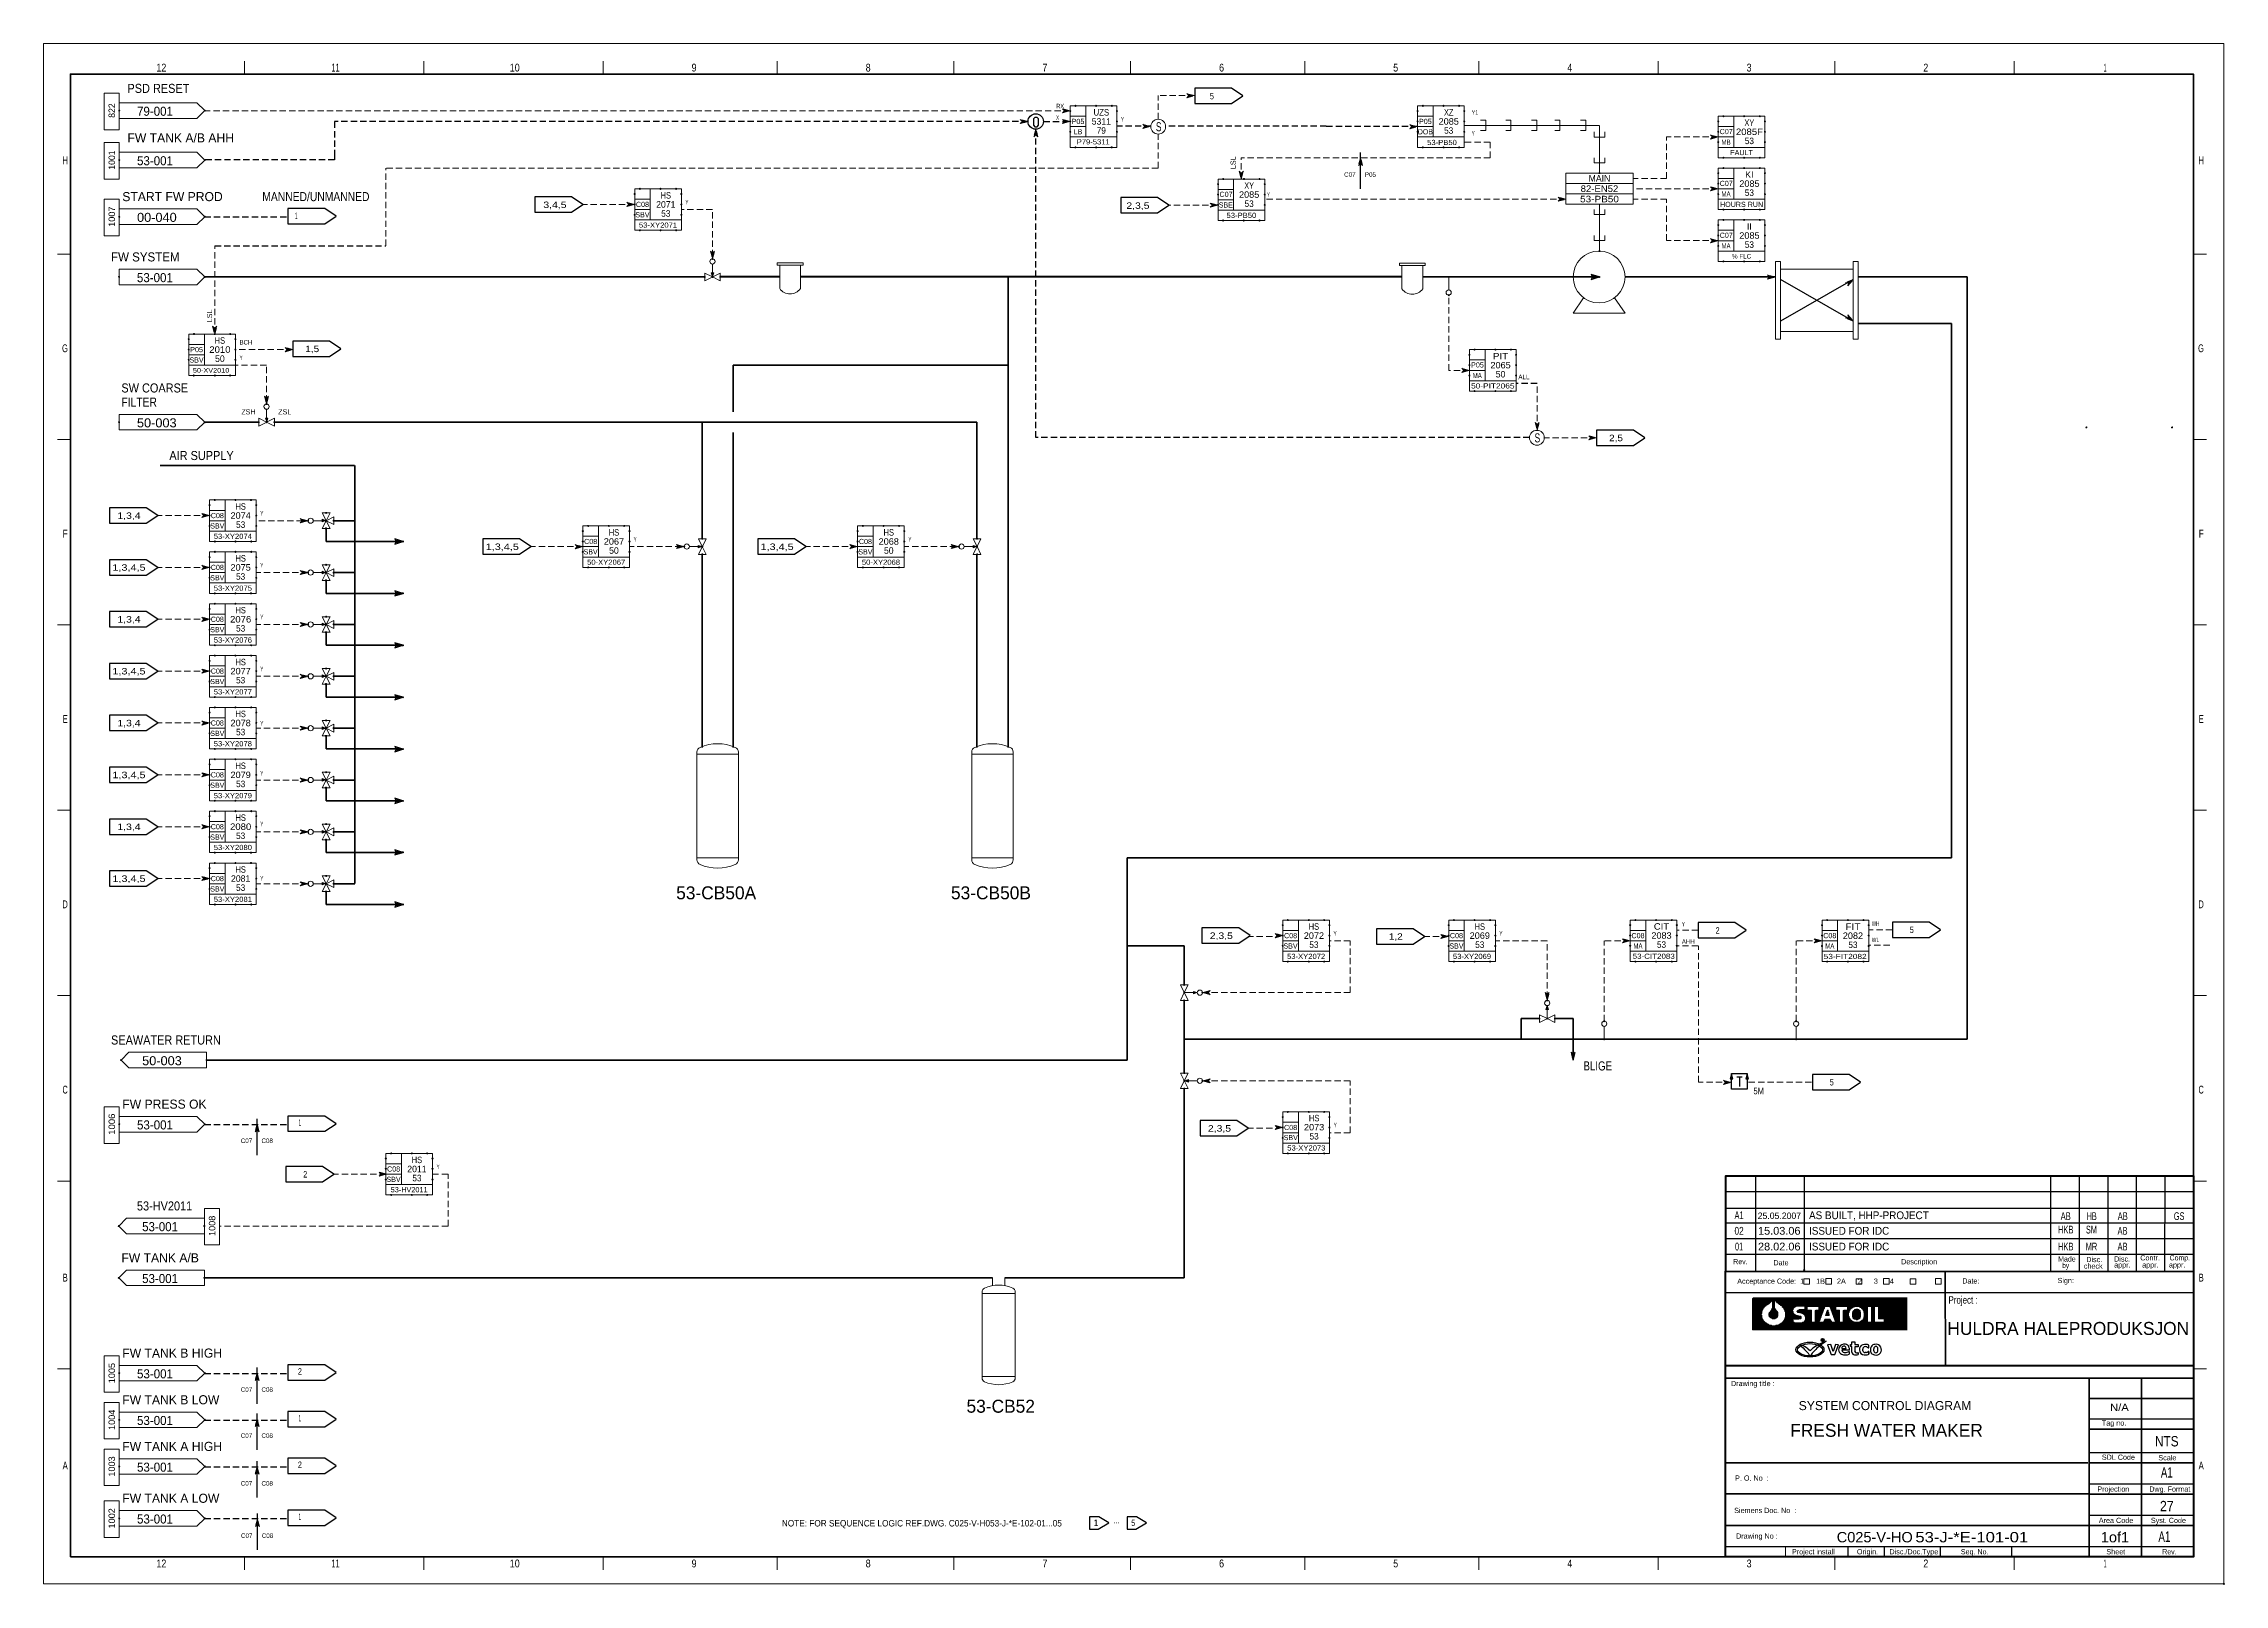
# Model space of a CAD drawing. Header units: millimetres. Extents: x 0 to 841, y 0 to 594.
import ezdxf
from ezdxf.enums import TextEntityAlignment as Align

# ---------------------------------------------------------------- set-up
doc = ezdxf.new("R2010")
doc.units = ezdxf.units.MM
doc.header["$LTSCALE"] = 0.81
doc.header["$PDMODE"] = 32
doc.header["$PDSIZE"] = 0.405
doc.linetypes.add('MEDIUM_DASHED', pattern=[4.5, 3, -1.5])
for name, color, linetype, lineweight in [('1', 7, 'Continuous', 13), ('12', 7, 'Continuous', 13), ('14', 7, 'MEDIUM_DASHED', 25), ('15', 7, 'Continuous', 13), ('18', 7, 'Continuous', 25), ('30', 7, 'Continuous', 25), ('35', 7, 'Continuous', 25), ('40', 7, 'Continuous', 35), ('43', 7, 'Continuous', 13), ('46', 7, 'MEDIUM_DASHED', 13), ('47', 7, 'Continuous', 13), ('48', 7, 'Continuous', 13), ('50', 7, 'Continuous', 13), ('51', 7, 'Continuous', 13), ('60', 7, 'Continuous', 13), ('9', 7, 'Continuous', 13)]:
    doc.layers.add(name, color=color, linetype=linetype, lineweight=lineweight)
for name, color, linetype in [('16', 7, 'Continuous'), ('2', 7, 'Continuous'), ('36', 7, 'Continuous'), ('37', 7, 'Continuous'), ('45', 7, 'Continuous')]:
    doc.layers.add(name, color=color, linetype=linetype)

msp = doc.modelspace()

# ---------------------------------------------------------------- texts
at = {"layer": '1'}
for s, width, p in [('12', 0.85, (45.415, 583.2346)), ('12', 0.85, (45.415, 583.2346)), ('11', 0.65, (112.5776, 583.2346)), ('11', 0.65, (112.5776, 583.2346)), ('10', 0.85, (181.7362, 583.2346)), ('10', 0.85, (181.7362, 583.2346)), ('9', 0.85, (250.9055, 583.2346)), ('9', 0.85, (250.9055, 583.2346)), ('8', 0.85, (318.0638, 583.2346)), ('8', 0.85, (318.0638, 583.2346)), ('7', 0.85, (386.2244, 583.2346)), ('7', 0.85, (386.2244, 583.2346)), ('6', 0.85, (454.385, 583.2346)), ('6', 0.85, (454.385, 583.2346)), ('5', 0.85, (521.5433, 583.2346)), ('5', 0.85, (521.5433, 583.2346)), ('4', 0.85, (588.7016, 583.2346)), ('4', 0.85, (588.7016, 583.2346)), ('3', 0.85, (657.8646, 583.2346)), ('3', 0.85, (657.8646, 583.2346)), ('2', 0.85, (726.0252, 583.2346)), ('2', 0.85, (726.0252, 583.2346)), ('1', 0.4, (795.1799, 583.2346)), ('1', 0.4, (795.1799, 583.2346)), ('12', 0.85, (45.415, 6.3543)), ('12', 0.85, (45.415, 6.3543)), ('11', 0.65, (112.5776, 6.3543)), ('11', 0.65, (112.5776, 6.3543)), ('10', 0.85, (181.7362, 6.3543)), ('10', 0.85, (181.7362, 6.3543)), ('9', 0.85, (250.9055, 6.3543)), ('9', 0.85, (250.9055, 6.3543)), ('8', 0.85, (318.0638, 6.3543)), ('8', 0.85, (318.0638, 6.3543)), ('7', 0.85, (386.2244, 6.3543)), ('7', 0.85, (386.2244, 6.3543)), ('6', 0.85, (454.385, 6.3543)), ('6', 0.85, (454.385, 6.3543)), ('5', 0.85, (521.5433, 6.3543)), ('5', 0.85, (521.5433, 6.3543)), ('4', 0.85, (588.7016, 6.3543)), ('4', 0.85, (588.7016, 6.3543)), ('3', 0.85, (657.8646, 6.3543)), ('3', 0.85, (657.8646, 6.3543)), ('2', 0.85, (726.0252, 6.3543)), ('2', 0.85, (726.0252, 6.3543)), ('1', 0.4, (795.1799, 6.3543)), ('1', 0.4, (795.1799, 6.3543))]:
    msp.add_text(s, height=3.02, dxfattribs=dict(at, width=width)).set_placement(p, align=Align.CENTER)
for s, width, p in [('H', 0.65, (9.3291, 547.4945)), ('H', 0.65, (9.3291, 547.4945)), ('H', 0.65, (833.2709, 547.4945)), ('H', 0.65, (833.2709, 547.4945)), ('G', 0.65, (9.3291, 475.0071)), ('G', 0.65, (9.3291, 475.0071)), ('G', 0.65, (833.2709, 475.0071)), ('G', 0.65, (833.2709, 475.0071)), ('F', 0.8, (9.3291, 403.526)), ('F', 0.8, (9.3291, 403.526)), ('F', 0.8, (833.2709, 403.526)), ('F', 0.8, (833.2709, 403.526)), ('E', 0.75, (9.3291, 332.0449)), ('E', 0.75, (9.3291, 332.0449)), ('E', 0.75, (833.2709, 332.0449)), ('E', 0.75, (833.2709, 332.0449)), ('D', 0.65, (9.3291, 260.5646)), ('D', 0.65, (9.3291, 260.5646)), ('D', 0.65, (833.2709, 260.5646)), ('D', 0.65, (833.2709, 260.5646)), ('C', 0.65, (9.3291, 189.0835)), ('C', 0.65, (9.3291, 189.0835)), ('C', 0.65, (833.2709, 189.0835)), ('C', 0.65, (833.2709, 189.0835)), ('B', 0.75, (9.3291, 116.5961)), ('B', 0.75, (9.3291, 116.5961)), ('B', 0.75, (833.2709, 116.5961)), ('B', 0.75, (833.2709, 116.5961)), ('A', 0.75, (9.3291, 44.1087)), ('A', 0.75, (9.3291, 44.1087)), ('A', 0.75, (833.2709, 44.1087)), ('A', 0.75, (833.2709, 44.1087))]:
    msp.add_text(s, height=3.02, dxfattribs=dict(at, width=width)).set_placement(p, align=Align.RIGHT)
for s, height, width, p in [('Made', 2.013, 0.8, (777.0953, 124.2937)), ('Made', 2.013, 0.8, (777.0953, 124.2937)), ('Disc.', 2.013, 0.9, (787.9386, 124.0717)), ('Disc.', 2.013, 0.9, (787.9386, 124.0717)), ('Disc.', 2.013, 0.9, (798.6913, 124.2929)), ('Disc.', 2.013, 0.9, (798.6913, 124.2929)), ('Comp.', 2.013, 0.8, (820.0591, 124.7354)), ('Comp.', 2.013, 0.8, (820.0591, 124.7354)), ('Rev.', 2.013, 0.8, (651.7496, 123.2803)), ('Rev.', 2.013, 0.8, (651.7496, 123.2803)), ('Date', 2.013, 0.9, (667.2386, 122.8402)), ('Date', 2.013, 0.9, (667.2386, 122.8402)), ('Date:', 2.013, 0.9, (740.0945, 115.8173)), ('Date:', 2.013, 0.9, (740.0945, 115.8173)), ('Sign:', 2.013, 0.9, (776.8646, 115.9827)), ('Sign:', 2.013, 0.9, (776.8646, 115.9827)), ('by', 2.013, 0.75, (778.6441, 121.7756)), ('by', 2.013, 0.75, (778.6441, 121.7756)), ('check', 2.013, 0.95, (786.9811, 121.5543)), ('check', 2.013, 0.95, (786.9811, 121.5543)), ('Project :', 2.867, 0.8, (734.7843, 108.074)), ('Project :', 2.867, 0.8, (734.7843, 108.074)), ('N/A', 2.813, 1.15, (797.1079, 66.6598)), ('SDL Code', 2.013, 0.9, (793.9449, 47.8362)), ('SDL Code', 2.013, 0.9, (793.9449, 47.8362)), ('Scale', 2.013, 0.95, (815.7315, 47.6323)), ('Scale', 2.013, 0.95, (815.7315, 47.6323)), ('P. O. No  :', 2.013, 0.95, (652.463, 39.7906)), ('P. O. No  :', 2.013, 0.95, (652.463, 39.7906)), ('Dwg. Format', 2.013, 0.9, (812.2228, 35.5512)), ('Dwg. Format', 2.013, 0.9, (812.2228, 35.5512)), ('Syst. Code', 2.013, 0.9, (812.8496, 23.4693)), ('Syst. Code', 2.013, 0.9, (812.8496, 23.4693)), ('Seq. No.', 2.013, 0.85, (739.552, 11.3882)), ('Seq. No.', 2.013, 0.85, (739.552, 11.3882)), ('Sheet', 2.013, 0.95, (795.6843, 11.3882)), ('Sheet', 2.013, 0.95, (795.6843, 11.3882)), ('Rev.', 2.013, 0.8, (817.2346, 11.3882)), ('Rev.', 2.013, 0.8, (817.2346, 11.3882))]:
    msp.add_text(s, height=height, dxfattribs=dict(at, width=width)).set_placement(p)
for s, p in [('Contr.', (808.7598, 124.7354)), ('Contr.', (808.7598, 124.7354)), ('Acceptance Code:  1      1B      2A      2      3      4  ', (653.2976, 115.7339)), ('Acceptance Code:  1      1B      2A      2      3      4  ', (653.2976, 115.7339)), ('Description', (716.4953, 123.2244)), ('Description', (716.4953, 123.2244)), ('appr.', (798.6913, 121.9969)), ('appr.', (798.6913, 121.9969)), ('appr.', (809.4898, 121.9969)), ('appr.', (809.4898, 121.9969)), ('appr.', (819.8315, 121.9969)), ('appr.', (819.8315, 121.9969)), ('Drawing title :', (650.8654, 76.2567)), ('Drawing title :', (650.8654, 76.2567)), ('Tag no.', (793.9409, 61.0378)), ('Tag no.', (793.9409, 61.0378)), ('Projection', (792.1756, 35.5512)), ('Projection', (792.1756, 35.5512)), ('Siemens Doc. No  :', (652.111, 27.315)), ('Siemens Doc. No  :', (652.111, 27.315)), ('Area Code', (792.7646, 23.4693)), ('Area Code', (792.7646, 23.4693)), ('Drawing No :', (652.8472, 17.4291)), ('Drawing No :', (652.8472, 17.4291)), ('Project install', (674.3984, 11.3882)), ('Project install', (674.3984, 11.3882)), ('Origin.', (699.4575, 11.3882)), ('Origin.', (699.4575, 11.3882)), ('Disc./Doc.Type', (711.9866, 11.3882)), ('Disc./Doc.Type', (711.9866, 11.3882))]:
    msp.add_text(s, height=2.013, dxfattribs=at).set_placement(p)
at = {"layer": '12'}
for s, p in [('822', (27.5409, 568.185)), ('1001', (27.5409, 549.0898))]:
    msp.add_text(s, height=2.5, rotation=90, dxfattribs=at).set_placement(p, align=Align.CENTER)
for s, width, p in [('82-EN52', 1.1, (600.1575, 536.8126)), ('3,4,5', 1.2, (197.2437, 530.5921)), ('53-PB50', 1.15, (600.1579, 532.8126)), ('1', 0.4, (97.4335, 526.378)), ('1,5', 1.15, (103.622, 475.0331)), ('2,5', 1.15, (606.5354, 440.6709)), ('1,3,4', 1.2, (32.9287, 410.7102)), ('1,3,4,5', 1.25, (176.9291, 398.7102)), ('1,3,4,5', 1.25, (282.9291, 398.7102)), ('1,3,4,5', 1.25, (32.9291, 390.7102)), ('1,3,4', 1.2, (32.9287, 370.7102)), ('1,3,4,5', 1.25, (32.9291, 350.7102)), ('1,3,4', 1.2, (32.9287, 330.7102)), ('1,3,4,5', 1.25, (32.9291, 310.7102)), ('1,3,4', 1.2, (32.9287, 290.7102)), ('1,3,4,5', 1.25, (32.9291, 270.7102)), ('2', 0.7, (645.7169, 250.7496)), ('5', 0.7, (720.6272, 250.9858)), ('2,3,5', 1.2, (454.2831, 248.7102)), ('1,2', 1.15, (521.5748, 248.3953)), ('5', 0.7, (689.7618, 192.2031)), ('5M', 0.8, (661.5618, 188.8205)), ('1', 0.4, (98.8508, 176.6709)), ('2,3,5', 1.2, (453.5744, 174.3953)), ('2', 0.7, (100.9295, 156.7102)), ('2', 0.7, (98.8508, 80.6709)), ('1', 0.4, (98.8508, 62.6709)), ('2', 0.7, (98.8508, 44.6709)), ('1', 0.4, (98.8508, 24.6709))]:
    msp.add_text(s, height=2.5, dxfattribs=dict(at, width=width)).set_placement(p, align=Align.CENTER)
msp.add_text('MAIN', height=2.5, dxfattribs=at).set_placement((600.1571, 540.8126), align=Align.CENTER)
for s, width, p in [('1007', 1.05, (27.5402, 527.2646)), ('1006', 1.1, (27.5402, 177.2642)), ('1008', 1.05, (66.2386, 138.074)), ('1005', 1.05, (27.5402, 81.2646)), ('1004', 1.05, (27.5402, 63.2646)), ('1003', 1.05, (27.5402, 45.2646)), ('1002', 1.05, (27.5402, 25.2646))]:
    msp.add_text(s, height=2.5, rotation=90, dxfattribs=dict(at, width=width)).set_placement(p, align=Align.CENTER)
at = {"layer": '2'}
for s, width, p in [('A1', 0.6, (653.9996, 140.6528)), ('AB', 0.7, (780, 140.3102)), ('HB', 0.65, (790.011, 140.3102)), ('AB', 0.7, (801.9882, 140.3102)), ('GS', 0.65, (823.7445, 140.3102)), ('02', 0.8, (653.9996, 134.6528)), ('15.03.06', 1.05, (669.5004, 134.6528)), ('HKB', 0.7, (780.0004, 135.1197)), ('SM', 0.65, (789.9209, 135.1197)), ('AB', 0.7, (801.9213, 134.6528)), ('01', 0.65, (653.9996, 128.5811)), ('28.02.06', 1.05, (669.5004, 128.5811)), ('HKB', 0.7, (780.0004, 128.5811)), ('MR', 0.6, (789.9213, 128.5811)), ('AB', 0.7, (801.9213, 128.5811))]:
    msp.add_text(s, height=3, dxfattribs=dict(at, width=width)).set_placement(p, align=Align.CENTER)
at = {"layer": '2', "width": 0.95}
for s, p in [('AS BUILT, HHP-PROJECT', (681, 140.6528)), ('ISSUED FOR IDC', (681, 134.6528)), ('ISSUED FOR IDC', (681, 128.5811))]:
    msp.add_text(s, height=3, dxfattribs=at).set_placement(p)
at = {"layer": '2'}
msp.add_text('HULDRA HALEPRODUKSJON', height=5, dxfattribs=at).set_placement((780.9827, 96), align=Align.CENTER)
at = {"layer": '35'}
for s, width, p in [('5', 0.7, (450.6421, 572.5)), ('2,3,5', 1.2, (422.1256, 530.2772))]:
    msp.add_text(s, height=2.5, dxfattribs=dict(at, width=width)).set_placement(p, align=Align.CENTER)
for s, height, p in [('25.05.2007', 2.5, (661.1811, 140.7016)), ('SYSTEM CONTROL DIAGRAM', 3.5, (677, 67)), ('1', 2.5, (405.0079, 22.2835))]:
    msp.add_text(s, height=height, dxfattribs=at).set_placement(p)
for s, height, width, p in [('N/A', 2.813, 1.15, (797.1079, 66.6598)), ('NOTE: FOR SEQUENCE LOGIC REF.DWG. C025-V-H053-J-*E-102-01...05 ', 2.5, 0.95, (284.7717, 22.126)), ('...', 2.5, 0.85, (412.5669, 23.3858)), ('5', 2.5, 0.65, (419.5591, 22.2835))]:
    msp.add_text(s, height=height, dxfattribs=dict(at, width=width)).set_placement(p)
at = {"layer": '36'}
for s, height, width, p in [('PSD RESET', 3.5, 0.9, (32.3394, 574.989)), ('79-001', 3.5, 0.95, (36.0354, 566.1732)), ('S', 3.5, 0.7, (429.0457, 560.1787)), ('53-001', 3.5, 0.95, (36.0354, 547.078)), ('MANNED/UNMANNED', 3.5, 0.85, (84.3551, 533.2528)), ('00-040', 3.5, 1.05, (36.0346, 525.2528)), ('FW SYSTEM', 3.5, 0.95, (26, 510)), ('53-001', 3.5, 0.95, (36, 502)), ('SW COARSE', 3.5, 0.9, (30, 459.4591)), ('FILTER', 3.5, 0.85, (30, 453.9992)), ('50-003', 3.5, 1.05, (36, 446)), ('S', 3.5, 0.7, (575.115, 440.2126)), ('AIR SUPPLY', 3.5, 0.9, (48.5024, 433.3969)), ('SEAWATER RETURN', 3.5, 0.9, (26, 208)), ('50-003', 3.5, 1.05, (38, 200)), ('BLIGE', 3.5, 0.8, (593.9843, 198)), ('53-001', 3.5, 0.95, (36.0346, 175.2528)), ('53-HV2011', 3.5, 0.9, (36, 144)), ('53-001', 3.5, 0.95, (38, 136)), ('53-001', 3.5, 0.95, (38, 116)), ('53-001', 3.5, 0.95, (36.0346, 79.2528)), ('53-001', 3.5, 0.95, (36.0346, 61.2528)), ('53-001', 3.5, 0.95, (36.0346, 43.2528)), ('53-001', 3.5, 0.95, (36.0346, 23.2528)), ('53-J-*E-101-01', 4, 1.2, (722, 16))]:
    msp.add_text(s, height=height, dxfattribs=dict(at, width=width)).set_placement(p)
for s, height, p in [('FW TANK A/B AHH', 3.5, (32.3394, 555.8937)), ('START FW PROD', 3.5, (30.3551, 533.2528)), ('FW PRESS OK', 3.5, (30.3551, 183.2528)), ('FW TANK A/B', 3.5, (30, 124)), ('FW TANK B HIGH', 3.5, (30.3551, 87.2528)), ('FW TANK B LOW', 3.5, (30.3551, 69.2528)), ('FRESH WATER MAKER', 5, (673.7378, 56.7063)), ('FW TANK A HIGH', 3.5, (30.3551, 51.2528)), ('FW TANK A LOW', 3.5, (30.3551, 31.2528))]:
    msp.add_text(s, height=height, dxfattribs=at).set_placement(p)
for s, width, p in [('NTS', 0.85, (818.9862, 53)), ('A1', 0.7, (819, 41)), ('27', 0.9, (819, 28)), ('1of1', 1.05, (799, 16)), ('A1', 0.7, (818.0551, 16.1969))]:
    msp.add_text(s, height=4, dxfattribs=dict(at, width=width)).set_placement(p, align=Align.CENTER)
at = {"layer": '36', "width": 1.05}
msp.add_text('C025-V-HO', height=4, dxfattribs=at).set_placement((721, 16), align=Align.RIGHT)
at = {"layer": '37'}
for s, p in [('53-CB50A', (244, 264)), ('53-CB50B', (350, 264)), ('53-CB52', (356, 66))]:
    msp.add_text(s, height=5, dxfattribs=at).set_placement(p)
at = {"layer": '45'}
for s, width, p in [('X', 0.6, (390.5937, 564.5976)), ('RX', 0.75, (390.5937, 569.0378)), ('Y', 0.6, (415.5748, 563.9638)), ('Y1', 0.7, (550.8661, 566.5622)), ('Y', 0.6, (550.8661, 558.5622)), ('C07', 0.9, (501.6614, 542.626)), ('P05', 0.9, (509.6614, 542.626)), ('Y', 0.6, (247.5748, 531.9638)), ('Y', 0.6, (471.8898, 534.9559)), ('BCH', 0.8, (75.5748, 477.9638)), ('Y', 0.6, (75.5748, 471.9638)), ('ALL', 0.9, (568.8661, 464.5622)), ('Y', 0.6, (83.5748, 411.9638)), ('Y', 0.6, (227.5748, 401.9638)), ('Y', 0.6, (333.5748, 401.9638)), ('Y', 0.6, (83.5748, 391.9638)), ('Y', 0.6, (83.5748, 371.9638)), ('Y', 0.6, (83.5748, 351.9638)), ('Y', 0.6, (83.5748, 330.9638)), ('Y', 0.6, (83.5748, 311.7386)), ('Y', 0.6, (83.5748, 292.1772)), ('Y', 0.6, (83.5748, 271.1772)), ('Y', 0.6, (631.9283, 253.5283)), ('WH', 0.6, (705.1921, 253.7504)), ('Y', 0.6, (497.5748, 249.9638)), ('Y', 0.6, (561.5591, 249.9638)), ('AHH', 0.8, (631.9283, 246.8354)), ('WL', 0.65, (705.1921, 247.4984)), ('Y', 0.6, (497.6535, 176.0819)), ('C07', 0.9, (76.0425, 170.0047)), ('C08', 0.9, (84.0425, 170.0047)), ('Y', 0.6, (151.5748, 159.9638)), ('C07', 0.9, (76.0425, 74.0465)), ('C08', 0.9, (84.0425, 74.0465)), ('C07', 0.9, (76.0425, 56.2984)), ('C08', 0.9, (84.0425, 56.2984)), ('C07', 0.9, (76.0425, 37.8787)), ('C08', 0.9, (84.0425, 37.8787)), ('C07', 0.9, (76.1543, 17.722)), ('C08', 0.9, (84.1543, 17.722))]:
    msp.add_text(s, height=1.75, dxfattribs=dict(at, width=width)).set_placement(p)
at = {"layer": '50'}
for s, height, width, p in [('P05', 2, 0.95, (399, 563)), ('UZS', 2.5, 0.9, (408, 566.2496)), ('P05', 2, 0.95, (533, 563)), ('2085', 2.5, 1.05, (542, 562.7496)), ('XZ', 2.5, 0.85, (542, 566.2496)), ('XY', 2.5, 0.85, (657.9673, 562.2496)), ('LB', 2, 0.85, (399, 559)), ('P79-5311', 2, 1.1, (404.8803, 555.1236)), ('79', 2.5, 0.95, (407.9996, 559.2496)), ('DOB', 2, 0.8, (533.0004, 559)), ('53-PB50', 2, 1.1, (539.4051, 554.8843)), ('53', 2.5, 0.95, (541.9996, 559.2496)), ('C07', 2, 0.9, (649.0465, 559.0945)), ('MB', 2, 0.7, (648.9677, 555)), ('2085F', 2.5, 1.1, (657.9996, 558.7496)), ('53', 2.5, 0.95, (657.9772, 555.2496)), ('XY', 2.5, 0.85, (465.0232, 538.0291)), ('C07', 2, 0.9, (649.0465, 539.0945)), ('2085', 2.5, 1.05, (658, 538.7496)), ('C08', 2, 0.9, (231, 531)), ('HS', 2.5, 0.8, (239.9996, 534.2496)), ('SBE', 2, 0.85, (456.0232, 530.7795)), ('C07', 2, 0.9, (456.1024, 534.874)), ('2085', 2.5, 1.05, (465.0236, 534.5291)), ('53', 2.5, 0.95, (465.0232, 531.0291)), ('MA', 2, 0.7, (648.9677, 535)), ('HOURS RUN', 2, 0.9, (654.9677, 531)), ('53', 2.5, 0.95, (657.9772, 535.2496)), ('SBV', 2, 0.85, (230.9996, 527)), ('53-XY2071', 2, 1.1, (236.9996, 523)), ('53', 2.5, 0.95, (239.9996, 527.2496)), ('53-PB50', 2, 1.1, (462.024, 526.7795)), ('C07', 2, 0.9, (649.0465, 519.0945)), ('MA', 2, 0.7, (648.9677, 515)), ('2085', 2.5, 1.05, (658, 518.7496)), ('53', 2.5, 0.95, (657.9772, 515.2496)), ('HS', 2.5, 0.8, (67.9996, 478.2496)), ('SBV', 2, 0.85, (58.9996, 471)), ('P05', 2, 0.95, (59, 475)), ('2010', 2.5, 1.1, (68.0004, 474.7496)), ('P05', 2, 0.95, (553.0787, 469.0945)), ('2065', 2.5, 1.05, (562, 468.7496)), ('PIT', 2.5, 1.15, (561.9996, 472.2496)), ('50-XV2010 ', 1.75, 1.2, (65, 467.1252)), ('50-PIT2065', 2, 1.2, (558.9996, 461)), ('MA', 2, 0.7, (553, 465)), ('ZSH', 2, 0.85, (79, 451)), ('ZSL', 2, 0.9, (93, 451)), ('C08', 2, 0.9, (67, 411)), ('2074', 2.5, 1.05, (76, 410.7496)), ('HS', 2.5, 0.8, (75.9996, 414.2496)), ('SBV', 2, 0.85, (66.9996, 407)), ('53-XY2074', 2, 1.1, (72.9996, 403)), ('53', 2.5, 0.95, (75.9996, 407.2496)), ('HS', 2.5, 0.8, (219.9996, 404.2496)), ('HS', 2.5, 0.8, (325.9996, 404.2496)), ('HS', 2.5, 0.8, (75.9996, 394.2496)), ('SBV', 2, 0.85, (210.9996, 397)), ('C08', 2, 0.9, (211, 401)), ('2067', 2.5, 1.05, (220, 400.7496)), ('SBV', 2, 0.85, (316.9996, 397)), ('C08', 2, 0.9, (317, 401)), ('2068', 2.5, 1.05, (326, 400.7496)), ('SBV', 2, 0.85, (66.9996, 387)), ('C08', 2, 0.9, (67, 391)), ('2075', 2.5, 1.05, (76, 390.7496)), ('53', 2.5, 0.95, (75.9996, 387.2496)), ('50-XY2067', 2, 1.1, (216.9996, 393)), ('50-XY2068', 2, 1.1, (322.9996, 393)), ('53-XY2075', 2, 1.1, (72.9996, 383)), ('C08', 2, 0.9, (67, 371)), ('2076', 2.5, 1.1, (75.9996, 370.7496)), ('HS', 2.5, 0.8, (75.9996, 374.2496)), ('SBV', 2, 0.85, (66.9996, 367)), ('53-XY2076', 2, 1.1, (73, 363)), ('53', 2.5, 0.95, (75.9996, 367.2496)), ('HS', 2.5, 0.8, (75.9996, 354.2496)), ('SBV', 2, 0.85, (66.9996, 347)), ('C08', 2, 0.9, (67, 351)), ('53-XY2077', 2, 1.1, (72.9996, 343)), ('2077', 2.5, 1.05, (76, 350.7496)), ('53', 2.5, 0.95, (75.9996, 347.2496)), ('HS', 2.5, 0.8, (75.9996, 334.2496)), ('SBV', 2, 0.85, (66.9996, 327)), ('C08', 2, 0.9, (67, 331)), ('2078', 2.5, 1.05, (76, 330.7496)), ('53', 2.5, 0.95, (75.9996, 327.2496)), ('53-XY2078', 2, 1.1, (72.9996, 323)), ('C08', 2, 0.9, (67, 311)), ('2079', 2.5, 1.05, (76, 310.7496)), ('HS', 2.5, 0.8, (75.9996, 314.2496)), ('SBV', 2, 0.85, (66.9996, 307)), ('53-XY2079', 2, 1.1, (72.9996, 303)), ('53', 2.5, 0.95, (75.9996, 307.2496)), ('HS', 2.5, 0.8, (75.9996, 294.2496)), ('SBV', 2, 0.85, (66.9996, 287)), ('C08', 2, 0.9, (67, 291)), ('2080', 2.5, 1.1, (76.0004, 290.7496)), ('53', 2.5, 0.95, (75.9996, 287.2496)), ('53-XY2080', 2, 1.1, (73, 283)), ('C08', 2, 0.9, (67, 271)), ('53', 2.5, 0.95, (75.9996, 267.2496)), ('HS', 2.5, 0.8, (75.9996, 274.2496)), ('SBV', 2, 0.85, (66.9996, 267)), ('53-XY2081', 2, 1.1, (72.9996, 263)), ('HS', 2.5, 0.8, (489.9996, 252.2496)), ('HS', 2.5, 0.8, (553.9839, 252.2496)), ('CIT', 2.5, 1.1, (624.0783, 252.289)), ('FIT', 2.5, 1.15, (697.9209, 252.2102)), ('SBV', 2, 0.85, (480.9996, 245)), ('C08', 2, 0.9, (481, 249)), ('2072', 2.5, 1.05, (490, 248.7496)), ('53', 2.5, 0.95, (489.9996, 245.2496)), ('SBV', 2, 0.85, (544.9839, 245)), ('C08', 2, 0.9, (544.9843, 249)), ('2069', 2.5, 1.05, (553.9843, 248.7496)), ('53', 2.5, 0.95, (553.9839, 245.2496)), ('C08', 2, 0.9, (615, 249)), ('MA', 2, 0.7, (615, 245)), ('2083', 2.5, 1.05, (624.0787, 248.789)), ('53', 2.5, 0.95, (624.0783, 245.289)), ('C08', 2, 0.9, (689, 249)), ('MA', 2, 0.7, (689, 245)), ('2082', 2.5, 1.05, (697.9213, 248.7102)), ('53', 2.5, 0.95, (697.9209, 245.2102)), ('53-XY2072', 2, 1.1, (486.9996, 241)), ('53-XY2069', 2, 1.1, (550.9839, 241)), ('53-CIT2083', 2, 1.15, (621.0783, 241.0394)), ('53-FIT2082', 2, 1.2, (694.9209, 240.9606)), ('C08', 2, 0.9, (481, 175)), ('2073', 2.5, 1.05, (490.0787, 174.8677)), ('HS', 2.5, 0.8, (490.0783, 178.3677)), ('SBV', 2, 0.85, (481.0783, 171.1181)), ('53-XY2073', 2, 1.1, (487.0783, 167.1181)), ('53', 2.5, 0.95, (490.0783, 171.3677)), ('C08', 2, 0.9, (135, 159)), ('HS', 2.5, 0.8, (143.9996, 162.2496)), ('SBV', 2, 0.85, (134.9996, 155)), ('53-HV2011', 2, 1.05, (140.9996, 151)), ('53', 2.5, 0.95, (143.9996, 155.2496))]:
    msp.add_text(s, height=height, dxfattribs=dict(at, width=width)).set_placement(p, align=Align.CENTER)
for s, height, p in [('5311', 2.5, (408, 562.7496)), ('FAULT', 2, (654.9677, 551)), ('KI', 2.5, (657.9673, 542.2496)), ('2071', 2.5, (240, 530.7496)), ('II', 2.5, (657.9673, 522.2496)), ('% FLC', 1.75, (654.9677, 511.1252)), ('50', 2.5, (68, 471.2496)), ('50', 2.5, (562, 465.2496)), ('50', 2.5, (220, 397.2496)), ('50', 2.5, (326, 397.2496)), ('2081', 2.5, (76, 270.7496)), ('2011', 2.5, (144, 158.7496))]:
    msp.add_text(s, height=height, dxfattribs=at).set_placement(p, align=Align.CENTER)
at = {"layer": '50', "width": 0.95}
for p in [(459.8441, 548.0394), (65, 489)]:
    msp.add_text('LSL', height=2, rotation=90, dxfattribs=at).set_placement(p, align=Align.CENTER)

# ---------------------------------------------------------------- hatches: boundary and pattern name
at = {"layer": '35'}
msp.add_hatch(color=256, dxfattribs=at).paths.add_polyline_path([(686.817, 94.0188, 1), (685.6074, 94.0188, 1)])
at = {"layer": '51'}
for points in [[(651.1197, 196.8102), (650.6197, 194.8102), (651.6197, 194.8102)], [(657.1197, 196.8102), (656.6197, 194.8102), (657.6197, 194.8102)]]:
    msp.add_hatch(color=256, dxfattribs=at).paths.add_polyline_path(points)

# ---------------------------------------------------------------- linework, layer by layer
at = {"layer": '1'}
for p, q in [((77.4913, 587.2614), (77.4913, 582.2276)), ((77.4913, 587.2614), (77.4913, 582.2276)), ((146.6543, 587.2614), (146.6543, 582.2276)), ((146.6543, 587.2614), (146.6543, 582.2276)), ((215.8173, 587.2614), (215.8173, 582.2276)), ((215.8173, 587.2614), (215.8173, 582.2276)), ((282.9756, 587.2614), (282.9756, 582.2276)), ((282.9756, 587.2614), (282.9756, 582.2276)), ((351.1362, 587.2614), (351.1362, 582.2276)), ((351.1362, 587.2614), (351.1362, 582.2276)), ((419.2969, 587.2614), (419.2969, 582.2276)), ((419.2969, 587.2614), (419.2969, 582.2276)), ((486.4551, 587.2614), (486.4551, 582.2276)), ((486.4551, 587.2614), (486.4551, 582.2276)), ((553.6134, 587.2614), (553.6134, 582.2276)), ((553.6134, 587.2614), (553.6134, 582.2276)), ((622.7764, 587.2614), (622.7764, 582.2276)), ((622.7764, 587.2614), (622.7764, 582.2276)), ((690.937, 587.2614), (690.937, 582.2276)), ((690.937, 587.2614), (690.937, 582.2276)), ((760.1, 587.2614), (760.1, 582.2276)), ((760.1, 587.2614), (760.1, 582.2276)), ((548.0559, 562.4409), (600.0787, 562.4409)), ((600.1591, 562.4409), (600.1591, 544.1276)), ((600.1575, 532.063), (600.1575, 514.063)), ((10.3331, 512.7606), (5.3213, 512.7606)), ((10.3331, 512.7606), (5.3213, 512.7606)), ((834.2748, 512.7606), (829.263, 512.7606)), ((834.2748, 512.7606), (829.263, 512.7606)), ((10.3331, 441.2795), (5.3213, 441.2795)), ((10.3331, 441.2795), (5.3213, 441.2795)), ((834.2748, 441.2795), (829.263, 441.2795)), ((834.2748, 441.2795), (829.263, 441.2795)), ((10.3331, 369.7992), (5.3213, 369.7992)), ((10.3331, 369.7992), (5.3213, 369.7992)), ((834.2748, 369.7992), (829.263, 369.7992)), ((834.2748, 369.7992), (829.263, 369.7992)), ((252, 320.7488), (252, 279.2535)), ((268, 320.0008), (252, 320.0008)), ((268, 279.2535), (268, 320.7488)), ((358, 320.7488), (358, 279.2535)), ((374, 320.0008), (358, 320.0008)), ((374, 279.2535), (374, 320.7488)), ((10.3331, 298.3181), (5.3213, 298.3181)), ((10.3331, 298.3181), (5.3213, 298.3181)), ((834.2748, 298.3181), (829.263, 298.3181)), ((834.2748, 298.3181), (829.263, 298.3181)), ((252, 280.0008), (268, 280.0008)), ((358, 280.0008), (374, 280.0008)), ((10.3331, 226.8378), (5.3213, 226.8378)), ((10.3331, 226.8378), (5.3213, 226.8378)), ((834.2748, 226.8378), (829.263, 226.8378)), ((834.2748, 226.8378), (829.263, 226.8378)), ((10.3331, 155.3567), (5.3213, 155.3567)), ((10.3331, 155.3567), (5.3213, 155.3567)), ((834.2748, 155.3567), (829.263, 155.3567)), ((834.2748, 155.3567), (829.263, 155.3567)), ((362, 112.5984), (362, 79.4016)), ((374.8, 112), (362, 112)), ((374.8, 79.4016), (374.8, 112.5984)), ((659.3874, 110.2827), (718.8394, 110.2827)), ((659.3874, 110.2827), (718.8394, 110.2827)), ((659.3874, 110.0874), (718.8394, 110.0874)), ((659.3874, 110.0874), (718.8394, 110.0874)), ((659.3874, 109.8913), (718.8394, 109.8913)), ((659.3874, 109.8913), (718.8394, 109.8913)), ((667.7228, 109.6953), (718.8394, 109.6953)), ((667.7228, 109.6953), (718.8394, 109.6953)), ((667.9315, 109.4992), (718.8394, 109.4992)), ((667.9315, 109.4992), (718.8394, 109.4992)), ((668.1394, 109.3039), (718.8394, 109.3039)), ((668.1394, 109.3039), (718.8394, 109.3039)), ((668.348, 109.1079), (718.8394, 109.1079)), ((668.348, 109.1079), (718.8394, 109.1079)), ((668.5567, 108.9118), (718.8394, 108.9118)), ((668.5567, 108.9118), (718.8394, 108.9118)), ((668.7646, 108.7165), (718.8394, 108.7165)), ((668.7646, 108.7165), (718.8394, 108.7165)), ((668.9732, 108.5205), (718.8394, 108.5205)), ((668.9732, 108.5205), (718.8394, 108.5205)), ((669.1819, 108.3244), (718.8394, 108.3244)), ((669.1819, 108.3244), (718.8394, 108.3244)), ((669.3898, 108.1291), (718.8394, 108.1291)), ((669.3898, 108.1291), (718.8394, 108.1291)), ((669.5984, 108.1291), (718.8394, 108.1291)), ((669.5984, 108.1291), (718.8394, 108.1291)), ((669.8071, 107.9331), (718.8394, 107.9331)), ((669.8071, 107.9331), (718.8394, 107.9331)), ((670.015, 107.737), (718.8394, 107.737)), ((670.015, 107.737), (718.8394, 107.737)), ((670.4323, 107.5409), (718.8394, 107.5409)), ((670.4323, 107.5409), (718.8394, 107.5409)), ((678.1425, 107.3457), (718.8394, 107.3457)), ((678.1425, 107.3457), (718.8394, 107.3457)), ((707.9409, 107.1496), (718.8394, 107.1496)), ((707.9409, 107.1496), (718.8394, 107.1496)), ((707.9409, 106.9535), (718.8394, 106.9535)), ((707.9409, 106.9535), (718.8394, 106.9535)), ((707.9409, 106.7583), (718.8394, 106.7583)), ((707.9409, 106.7583), (718.8394, 106.7583)), ((707.9409, 106.5622), (718.8394, 106.5622)), ((707.9409, 106.5622), (718.8394, 106.5622)), ((707.9409, 106.3661), (718.8394, 106.3661)), ((707.9409, 106.3661), (718.8394, 106.3661)), ((707.9409, 106.1701), (718.8394, 106.1701)), ((707.9409, 106.1701), (718.8394, 106.1701)), ((707.9409, 105.9748), (718.8394, 105.9748)), ((707.9409, 105.9748), (718.8394, 105.9748)), ((707.9409, 105.7787), (718.8394, 105.7787)), ((707.9409, 105.7787), (718.8394, 105.7787)), ((707.9409, 105.5827), (718.8394, 105.5827)), ((707.9409, 105.5827), (718.8394, 105.5827)), ((707.9409, 105.3874), (718.8394, 105.3874)), ((707.9409, 105.3874), (718.8394, 105.3874)), ((707.9409, 105.1913), (718.8394, 105.1913)), ((707.9409, 105.1913), (718.8394, 105.1913)), ((707.9409, 104.9953), (718.8394, 104.9953)), ((707.9409, 104.9953), (718.8394, 104.9953)), ((707.9409, 104.7992), (718.8394, 104.7992)), ((707.9409, 104.7992), (718.8394, 104.7992)), ((707.9409, 104.6039), (718.8394, 104.6039)), ((707.9409, 104.6039), (718.8394, 104.6039)), ((707.9409, 104.4079), (718.8394, 104.4079)), ((707.9409, 104.4079), (718.8394, 104.4079)), ((707.9409, 104.2118), (718.8394, 104.2118)), ((707.9409, 104.2118), (718.8394, 104.2118)), ((707.9409, 104.0165), (718.8394, 104.0165)), ((707.9409, 104.0165), (718.8394, 104.0165)), ((707.9409, 103.8205), (718.8394, 103.8205)), ((707.9409, 103.8205), (718.8394, 103.8205)), ((707.9409, 103.6244), (718.8394, 103.6244)), ((707.9409, 103.6244), (718.8394, 103.6244)), ((707.9409, 103.4283), (718.8394, 103.4283)), ((707.9409, 103.4283), (718.8394, 103.4283)), ((707.9409, 103.2331), (718.8394, 103.2331)), ((707.9409, 103.2331), (718.8394, 103.2331)), ((707.9409, 103.037), (718.8394, 103.037)), ((707.9409, 103.037), (718.8394, 103.037)), ((707.9409, 102.8409), (718.8394, 102.8409)), ((707.9409, 102.8409), (718.8394, 102.8409)), ((707.9409, 102.6457), (718.8394, 102.6457)), ((707.9409, 102.6457), (718.8394, 102.6457)), ((710.2339, 102.4496), (718.8394, 102.4496)), ((710.2339, 102.4496), (718.8394, 102.4496)), ((710.2339, 102.2535), (718.8394, 102.2535)), ((710.2339, 102.2535), (718.8394, 102.2535)), ((710.2339, 102.0583), (718.8394, 102.0583)), ((710.2339, 102.0583), (718.8394, 102.0583)), ((710.2339, 101.8622), (718.8394, 101.8622)), ((710.2339, 101.8622), (718.8394, 101.8622)), ((710.2339, 101.6661), (718.8394, 101.6661)), ((710.2339, 101.6661), (718.8394, 101.6661)), ((710.2339, 101.4701), (718.8394, 101.4701)), ((710.2339, 101.4701), (718.8394, 101.4701)), ((710.2339, 101.2748), (718.8394, 101.2748)), ((710.2339, 101.2748), (718.8394, 101.2748)), ((710.2339, 101.0787), (718.8394, 101.0787)), ((710.2339, 101.0787), (718.8394, 101.0787)), ((659.3874, 99.5118), (718.8394, 99.5118)), ((659.3874, 99.5118), (718.8394, 99.5118)), ((659.3874, 99.3165), (718.8394, 99.3165)), ((659.3874, 99.3165), (718.8394, 99.3165)), ((659.3874, 99.1205), (718.8394, 99.1205)), ((659.3874, 99.1205), (718.8394, 99.1205)), ((659.3874, 98.9244), (718.8394, 98.9244)), ((659.3874, 98.9244), (718.8394, 98.9244)), ((659.3874, 98.7283), (718.8394, 98.7283)), ((659.3874, 98.7283), (718.8394, 98.7283)), ((659.3874, 98.5331), (718.8394, 98.5331)), ((659.3874, 98.5331), (718.8394, 98.5331)), ((659.3874, 98.337), (718.8394, 98.337)), ((659.3874, 98.337), (718.8394, 98.337)), ((667.9315, 99.5118), (718.8394, 99.5118)), ((667.9315, 99.5118), (718.8394, 99.5118)), ((668.7646, 99.7079), (718.8394, 99.7079)), ((668.7646, 99.7079), (718.8394, 99.7079)), ((669.1819, 99.9039), (718.8394, 99.9039)), ((669.1819, 99.9039), (718.8394, 99.9039)), ((669.5984, 100.0992), (718.8394, 100.0992)), ((669.5984, 100.0992), (718.8394, 100.0992)), ((669.8071, 100.2953), (718.8394, 100.2953)), ((669.8071, 100.2953), (718.8394, 100.2953)), ((670.2236, 100.4913), (718.8394, 100.4913)), ((670.2236, 100.4913), (718.8394, 100.4913)), ((670.4323, 100.4913), (718.8394, 100.4913)), ((670.4323, 100.4913), (718.8394, 100.4913)), ((678.3504, 100.6874), (718.8394, 100.6874)), ((678.3504, 100.6874), (718.8394, 100.6874)), ((710.2339, 100.8827), (718.8394, 100.8827)), ((710.2339, 100.8827), (718.8394, 100.8827)), ((10.3331, 82.8693), (5.3213, 82.8693)), ((10.3331, 82.8693), (5.3213, 82.8693)), ((362, 80), (374.8, 80)), ((834.2748, 82.9244), (829.263, 82.9244)), ((834.2748, 82.9244), (829.263, 82.9244)), ((77.4913, 10.3819), (77.4913, 5.348)), ((77.4913, 10.3819), (77.4913, 5.348)), ((146.6543, 10.3819), (146.6543, 5.348)), ((146.6543, 10.3819), (146.6543, 5.348)), ((215.8173, 10.3819), (215.8173, 5.348)), ((215.8173, 10.3819), (215.8173, 5.348)), ((282.9756, 10.3819), (282.9756, 5.348)), ((282.9756, 10.3819), (282.9756, 5.348)), ((351.1362, 10.3819), (351.1362, 5.348)), ((351.1362, 10.3819), (351.1362, 5.348)), ((419.2969, 10.3819), (419.2969, 5.348)), ((419.2969, 10.3819), (419.2969, 5.348)), ((486.4551, 10.3819), (486.4551, 5.348)), ((486.4551, 10.3819), (486.4551, 5.348)), ((553.6134, 10.3819), (553.6134, 5.348)), ((553.6134, 10.3819), (553.6134, 5.348)), ((622.7764, 10.3724), (622.7764, 5.348)), ((622.7764, 10.3724), (622.7764, 5.348)), ((671.8921, 10.3819), (671.8921, 14.4087)), ((671.8921, 10.3819), (671.8921, 14.4087)), ((690.937, 10.3819), (690.937, 5.348)), ((690.937, 10.3819), (690.937, 5.348)), ((760.1, 10.3819), (760.1, 5.348)), ((760.1, 10.3819), (760.1, 5.348))]:
    msp.add_line(p, q, dxfattribs=at)
at = {"layer": '1', "lineweight": 25}
for p, q in [((508, 538), (508, 552)), ((82.3811, 165.3787), (82.3811, 179.3787)), ((10.3331, 10.3819), (10.3331, 156.3638)), ((660.3472, 157.3669), (660.3472, 120.4638)), ((660.3472, 157.3669), (660.3472, 120.4638)), ((679.1055, 157.363), (679.1425, 120.4685)), ((679.1055, 157.363), (679.1425, 120.4685)), ((774.1331, 157.3701), (774.0709, 120.4906)), ((774.1331, 157.3701), (774.0709, 120.4906)), ((785.1591, 157.3701), (785.2441, 120.3071)), ((785.1591, 157.3701), (785.2441, 120.3071)), ((796.185, 157.3701), (796.2906, 120.4551)), ((796.185, 157.3701), (796.2906, 120.4551)), ((807.211, 157.3701), (807.222, 120.7858)), ((807.211, 157.3701), (807.222, 120.7858)), ((818.237, 157.3701), (818.1535, 120.289)), ((818.237, 157.3701), (818.1535, 120.289)), ((648.8252, 151.274), (829.2693, 151.274)), ((648.8252, 151.274), (829.2693, 151.274)), ((648.8268, 144.9488), (829.2677, 144.852)), ((648.8268, 144.9488), (829.2677, 144.852)), ((648.8276, 139.2898), (829.2701, 139.285)), ((648.8276, 139.2898), (829.2701, 139.285)), ((648.8126, 127.1669), (829.263, 127.1669)), ((648.8126, 127.1669), (829.263, 127.1669)), ((648.8173, 133.2315), (829.2748, 133.2315)), ((648.8173, 133.2315), (829.2748, 133.2315)), ((648.7228, 112.4181), (829.2756, 112.4181)), ((648.7228, 112.4181), (829.2756, 112.4181)), ((82.3811, 69.4205), (82.3811, 83.4205)), ((82.3811, 51.6724), (82.3811, 65.6724)), ((789.2465, 63.6646), (829.285, 63.6646)), ((789.2465, 63.6646), (829.285, 63.6646)), ((789.1685, 50.6528), (829.2748, 50.6528)), ((789.1685, 50.6528), (829.2748, 50.6528)), ((82.3811, 33.2535), (82.3811, 47.2535)), ((789.1685, 38.5709), (829.289, 38.5709)), ((789.1685, 38.5709), (829.289, 38.5709)), ((82.4929, 13.0969), (82.4929, 27.0969)), ((789.1685, 26.4898), (829.285, 26.4898)), ((789.1685, 26.4898), (829.285, 26.4898)), ((648.8228, 14.4087), (829.285, 14.4087)), ((648.8228, 14.4087), (829.285, 14.4087)), ((695.9488, 14.4087), (695.9488, 10.3819)), ((695.9488, 14.4087), (695.9488, 10.3819)), ((695.9488, 14.4087), (695.9488, 10.3819)), ((695.9488, 14.4087), (695.9488, 10.3819)), ((709.9819, 14.4087), (709.9819, 10.3819)), ((709.9819, 14.4087), (709.9819, 10.3819)), ((731.5331, 14.4087), (731.5331, 10.3819)), ((731.5331, 14.4087), (731.5331, 10.3819)), ((759.0976, 14.4087), (759.0976, 10.3819)), ((759.0976, 14.4087), (759.0976, 10.3819)), ((759.0976, 14.4087), (759.0976, 10.3819)), ((759.0976, 14.4087), (759.0976, 10.3819))]:
    msp.add_line(p, q, dxfattribs=at)
at = {"layer": '1', "lineweight": 35}
for p, q in [((829.263, 157.3701), (829.263, 83.348)), ((829.2567, 120.4906), (648.8079, 120.4748)), ((829.2567, 120.4906), (648.8079, 120.4748)), ((733.5504, 120.2354), (733.589, 84.1906)), ((733.5504, 120.2354), (733.589, 84.1906)), ((829.285, 79.2724), (648.8732, 79.2724)), ((829.285, 79.2724), (648.8732, 79.2724)), ((789.0795, 22.4803), (789.0724, 79.2567)), ((789.0795, 22.4803), (789.0724, 79.2567)), ((809.2157, 34.5441), (809.2929, 79.2535)), ((809.2157, 34.5441), (809.2929, 79.2535)), ((829.285, 71.4606), (789.1134, 71.4606)), ((829.285, 71.4606), (789.1134, 71.4606)), ((829.285, 59.648), (788.9921, 59.6331)), ((829.285, 59.648), (788.9921, 59.6331)), ((788.5559, 46.6299), (648.822, 46.6299)), ((788.5559, 46.6299), (648.822, 46.6299)), ((829.285, 46.6252), (789.1685, 46.6252)), ((829.285, 46.6252), (789.1685, 46.6252)), ((789.3409, 34.6961), (648.9969, 34.6969)), ((789.3409, 34.6961), (648.9969, 34.6969)), ((809.2157, 34.5441), (789.1685, 34.5441)), ((809.2157, 34.5441), (789.1685, 34.5441)), ((809.2157, 22.463), (809.2157, 34.5441)), ((829.2898, 34.5441), (809.2157, 34.5441)), ((809.2157, 22.463), (809.2157, 34.5441)), ((829.2898, 34.5441), (809.2157, 34.5441)), ((829.2748, 22.463), (648.9717, 22.463)), ((829.2748, 22.463), (648.9717, 22.463)), ((789.0787, 10.3921), (789.0787, 22.4732)), ((789.0787, 10.3921), (789.0787, 22.4732)), ((809.2157, 10.3819), (809.2157, 22.463)), ((809.2157, 10.3819), (809.2157, 22.463)), ((648.9504, 10.3819), (10.3331, 10.3819))]:
    msp.add_line(p, q, dxfattribs=at)
at = {"layer": '1', "lineweight": 53}
msp.add_line((829.263, 157.3701), (829.263, 83.348), dxfattribs=at)
at = {"layer": '1', "lineweight": 35}
for points in [[(829.263, 112.0142), (829.263, 582.2276), (10.3331, 582.2276), (10.3331, 10.3819)], [(829.263, 112.0142), (829.263, 582.2276), (10.3331, 582.2276), (10.3331, 10.3819)], [(648.7843, 84.1236), (648.8378, 157.3701), (829.263, 157.3701)]]:
    msp.add_lwpolyline(points, dxfattribs=at)
at = {"layer": '1', "lineweight": 25}
msp.add_lwpolyline([(383.2945, 565.5402), (382.3024, 565.5402), (381.8063, 564.9732), (381.8063, 562.5071), (382.3024, 561.9402), (383.2945, 561.9402), (383.7669, 562.5071), (383.7669, 564.9732)], close=True, dxfattribs=at)
at = {"layer": '1'}
for points in [[(554.3165, 560.4394), (556.3165, 560.4394), (556.3165, 564.4394), (554.3165, 564.4394)], [(563.9858, 560.4394), (565.9858, 560.4394), (565.9858, 564.4394), (563.9858, 564.4394)], [(573.9858, 560.4394), (575.9858, 560.4394), (575.9858, 564.4394), (573.9858, 564.4394)], [(582.8835, 560.4394), (584.8835, 560.4394), (584.8835, 564.4394), (582.8835, 564.4394)], [(592.8835, 560.4394), (594.8835, 560.4394), (594.8835, 564.4394), (592.8835, 564.4394)], [(598.1575, 559.9843), (598.1575, 557.9843), (602.1575, 557.9843), (602.1575, 559.9843)], [(598.1575, 549.9843), (598.1575, 547.9843), (602.1575, 547.9843), (602.1575, 549.9843)], [(598.1575, 530.063), (598.1575, 528.063), (602.1575, 528.063), (602.1575, 530.063)], [(598.1575, 520.063), (598.1575, 518.063), (602.1575, 518.063), (602.1575, 520.063)], [(718.8394, 110.0874), (659.3874, 110.0874), (659.3874, 110.2827), (718.8394, 110.2827)], [(718.8394, 110.0874), (659.3874, 110.0874), (659.3874, 110.2827)], [(718.8394, 110.0874), (659.3874, 110.0874), (659.3874, 110.2827), (718.8394, 110.2827)], [(718.8394, 110.0874), (659.3874, 110.0874), (659.3874, 110.2827)], [(718.8394, 109.8913), (659.3874, 109.8913), (659.3874, 110.0874)], [(718.8394, 109.8913), (659.3874, 109.8913), (659.3874, 110.0874)], [(718.8394, 109.6953), (659.3874, 109.6953), (659.3874, 109.8913)], [(718.8394, 109.6953), (659.3874, 109.6953), (659.3874, 109.8913)], [(718.8394, 109.4992), (667.7228, 109.4992), (667.7228, 109.6953)], [(718.8394, 109.4992), (667.7228, 109.4992), (667.7228, 109.6953)], [(718.8394, 109.3039), (667.9315, 109.3039), (667.9315, 109.4992)], [(718.8394, 109.3039), (667.9315, 109.3039), (667.9315, 109.4992)], [(718.8394, 109.1079), (668.1394, 109.1079), (668.1394, 109.3039), (718.8394, 109.3039)], [(718.8394, 109.1079), (668.1394, 109.1079), (668.1394, 109.3039)], [(718.8394, 109.1079), (668.1394, 109.1079), (668.1394, 109.3039), (718.8394, 109.3039)], [(718.8394, 109.1079), (668.1394, 109.1079), (668.1394, 109.3039)], [(718.8394, 108.9118), (668.348, 108.9118), (668.348, 109.1079)], [(718.8394, 108.9118), (668.348, 108.9118), (668.348, 109.1079)], [(718.8394, 108.7165), (668.5567, 108.7165), (668.5567, 108.9118)], [(718.8394, 108.7165), (668.5567, 108.7165), (668.5567, 108.9118)], [(718.8394, 108.5205), (668.7646, 108.5205), (668.7646, 108.7165)], [(718.8394, 108.5205), (668.7646, 108.5205), (668.7646, 108.7165)], [(718.8394, 108.3244), (668.9732, 108.3244), (668.9732, 108.5205)], [(718.8394, 108.3244), (668.9732, 108.3244), (668.9732, 108.5205)], [(718.8394, 108.1291), (669.1819, 108.1291), (669.1819, 108.3244)], [(718.8394, 108.1291), (669.1819, 108.1291), (669.1819, 108.3244)], [(718.8394, 107.9331), (669.3898, 107.9331), (669.3898, 108.1291)], [(718.8394, 107.9331), (669.3898, 107.9331), (669.3898, 108.1291)], [(718.8394, 107.9331), (669.5984, 107.9331), (669.5984, 108.1291)], [(718.8394, 107.9331), (669.5984, 107.9331), (669.5984, 108.1291)], [(718.8394, 107.737), (669.8071, 107.737), (669.8071, 107.9331)], [(718.8394, 107.737), (669.8071, 107.737), (669.8071, 107.9331)], [(718.8394, 107.5409), (670.015, 107.5409), (670.015, 107.737)], [(718.8394, 107.5409), (670.015, 107.5409), (670.015, 107.737)], [(718.8394, 107.3457), (670.4323, 107.3457), (670.4323, 107.5409)], [(718.8394, 107.3457), (670.4323, 107.3457), (670.4323, 107.5409)], [(718.8394, 107.1496), (678.1425, 107.1496), (678.1425, 107.3457)], [(718.8394, 107.1496), (678.1425, 107.1496), (678.1425, 107.3457)], [(718.8394, 106.9535), (707.9409, 106.9535), (707.9409, 107.1496)], [(718.8394, 106.9535), (707.9409, 106.9535), (707.9409, 107.1496)], [(718.8394, 106.7583), (707.9409, 106.7583), (707.9409, 106.9535), (718.8394, 106.9535)], [(718.8394, 106.7583), (707.9409, 106.7583), (707.9409, 106.9535)], [(718.8394, 106.7583), (707.9409, 106.7583), (707.9409, 106.9535), (718.8394, 106.9535)], [(718.8394, 106.7583), (707.9409, 106.7583), (707.9409, 106.9535)], [(718.8394, 106.5622), (707.9409, 106.5622), (707.9409, 106.7583)], [(718.8394, 106.5622), (707.9409, 106.5622), (707.9409, 106.7583)], [(718.8394, 106.3661), (707.9409, 106.3661), (707.9409, 106.5622)], [(718.8394, 106.3661), (707.9409, 106.3661), (707.9409, 106.5622)], [(718.8394, 106.1701), (707.9409, 106.1701), (707.9409, 106.3661)], [(718.8394, 106.1701), (707.9409, 106.1701), (707.9409, 106.3661)], [(718.8394, 105.9748), (707.9409, 105.9748), (707.9409, 106.1701)], [(718.8394, 105.9748), (707.9409, 105.9748), (707.9409, 106.1701)], [(718.8394, 105.7787), (707.9409, 105.7787), (707.9409, 105.9748), (718.8394, 105.9748)], [(718.8394, 105.7787), (707.9409, 105.7787), (707.9409, 105.9748)], [(718.8394, 105.7787), (707.9409, 105.7787), (707.9409, 105.9748), (718.8394, 105.9748)], [(718.8394, 105.7787), (707.9409, 105.7787), (707.9409, 105.9748)], [(718.8394, 105.5827), (707.9409, 105.5827), (707.9409, 105.7787)], [(718.8394, 105.5827), (707.9409, 105.5827), (707.9409, 105.7787)], [(718.8394, 105.3874), (707.9409, 105.3874), (707.9409, 105.5827)], [(718.8394, 105.3874), (707.9409, 105.3874), (707.9409, 105.5827)], [(718.8394, 105.1913), (707.9409, 105.1913), (707.9409, 105.3874)], [(718.8394, 105.1913), (707.9409, 105.1913), (707.9409, 105.3874)], [(718.8394, 104.9953), (707.9409, 104.9953), (707.9409, 105.1913)], [(718.8394, 104.9953), (707.9409, 104.9953), (707.9409, 105.1913)], [(718.8394, 104.7992), (707.9409, 104.7992), (707.9409, 104.9953)], [(718.8394, 104.7992), (707.9409, 104.7992), (707.9409, 104.9953)], [(718.8394, 104.6039), (707.9409, 104.6039), (707.9409, 104.7992), (718.8394, 104.7992)], [(718.8394, 104.6039), (707.9409, 104.6039), (707.9409, 104.7992)], [(718.8394, 104.6039), (707.9409, 104.6039), (707.9409, 104.7992), (718.8394, 104.7992)], [(718.8394, 104.6039), (707.9409, 104.6039), (707.9409, 104.7992)], [(718.8394, 104.4079), (707.9409, 104.4079), (707.9409, 104.6039)], [(718.8394, 104.4079), (707.9409, 104.4079), (707.9409, 104.6039)], [(718.8394, 104.2118), (707.9409, 104.2118), (707.9409, 104.4079)], [(718.8394, 104.2118), (707.9409, 104.2118), (707.9409, 104.4079)], [(718.8394, 104.0165), (707.9409, 104.0165), (707.9409, 104.2118)], [(718.8394, 104.0165), (707.9409, 104.0165), (707.9409, 104.2118)], [(718.8394, 103.8205), (707.9409, 103.8205), (707.9409, 104.0165)], [(718.8394, 103.8205), (707.9409, 103.8205), (707.9409, 104.0165)], [(718.8394, 103.6244), (707.9409, 103.6244), (707.9409, 103.8205), (718.8394, 103.8205)], [(718.8394, 103.6244), (707.9409, 103.6244), (707.9409, 103.8205)], [(718.8394, 103.6244), (707.9409, 103.6244), (707.9409, 103.8205), (718.8394, 103.8205)], [(718.8394, 103.6244), (707.9409, 103.6244), (707.9409, 103.8205)], [(718.8394, 103.4283), (707.9409, 103.4283), (707.9409, 103.6244)], [(718.8394, 103.4283), (707.9409, 103.4283), (707.9409, 103.6244)], [(718.8394, 103.2331), (707.9409, 103.2331), (707.9409, 103.4283)], [(718.8394, 103.2331), (707.9409, 103.2331), (707.9409, 103.4283)], [(718.8394, 103.037), (707.9409, 103.037), (707.9409, 103.2331)], [(718.8394, 103.037), (707.9409, 103.037), (707.9409, 103.2331)], [(718.8394, 102.8409), (707.9409, 102.8409), (707.9409, 103.037)], [(718.8394, 102.8409), (707.9409, 102.8409), (707.9409, 103.037)], [(718.8394, 102.6457), (707.9409, 102.6457), (707.9409, 102.8409)], [(718.8394, 102.6457), (707.9409, 102.6457), (707.9409, 102.8409)], [(718.8394, 102.4496), (707.9409, 102.4496), (707.9409, 102.6457), (718.8394, 102.6457)], [(718.8394, 102.4496), (707.9409, 102.4496), (707.9409, 102.6457)], [(718.8394, 102.4496), (707.9409, 102.4496), (707.9409, 102.6457), (718.8394, 102.6457)], [(718.8394, 102.4496), (707.9409, 102.4496), (707.9409, 102.6457)], [(718.8394, 102.2535), (710.2339, 102.2535), (710.2339, 102.4496)], [(718.8394, 102.2535), (710.2339, 102.2535), (710.2339, 102.4496)], [(718.8394, 102.0583), (710.2339, 102.0583), (710.2339, 102.2535)], [(718.8394, 102.0583), (710.2339, 102.0583), (710.2339, 102.2535)], [(718.8394, 101.8622), (710.2339, 101.8622), (710.2339, 102.0583)], [(718.8394, 101.8622), (710.2339, 101.8622), (710.2339, 102.0583)], [(718.8394, 101.6661), (710.2339, 101.6661), (710.2339, 101.8622)], [(718.8394, 101.6661), (710.2339, 101.6661), (710.2339, 101.8622)], [(718.8394, 101.4701), (710.2339, 101.4701), (710.2339, 101.6661), (718.8394, 101.6661)], [(718.8394, 101.4701), (710.2339, 101.4701), (710.2339, 101.6661)], [(718.8394, 101.4701), (710.2339, 101.4701), (710.2339, 101.6661), (718.8394, 101.6661)], [(718.8394, 101.4701), (710.2339, 101.4701), (710.2339, 101.6661)], [(718.8394, 101.2748), (710.2339, 101.2748), (710.2339, 101.4701)], [(718.8394, 101.2748), (710.2339, 101.2748), (710.2339, 101.4701)], [(718.8394, 101.0787), (710.2339, 101.0787), (710.2339, 101.2748)], [(718.8394, 101.0787), (710.2339, 101.0787), (710.2339, 101.2748)], [(718.8394, 100.8827), (710.2339, 100.8827), (710.2339, 101.0787)], [(718.8394, 100.8827), (710.2339, 100.8827), (710.2339, 101.0787)], [(718.8394, 99.3165), (659.3874, 99.3165), (659.3874, 99.5118)], [(718.8394, 99.3165), (659.3874, 99.3165), (659.3874, 99.5118)], [(718.8394, 99.1205), (659.3874, 99.1205), (659.3874, 99.3165)], [(718.8394, 99.1205), (659.3874, 99.1205), (659.3874, 99.3165)], [(718.8394, 98.9244), (659.3874, 98.9244), (659.3874, 99.1205)], [(718.8394, 98.9244), (659.3874, 98.9244), (659.3874, 99.1205)], [(718.8394, 98.7283), (659.3874, 98.7283), (659.3874, 98.9244)], [(718.8394, 98.7283), (659.3874, 98.7283), (659.3874, 98.9244)], [(718.8394, 98.5331), (659.3874, 98.5331), (659.3874, 98.7283)], [(718.8394, 98.5331), (659.3874, 98.5331), (659.3874, 98.7283)], [(718.8394, 98.337), (659.3874, 98.337), (659.3874, 98.5331)], [(718.8394, 98.337), (659.3874, 98.337), (659.3874, 98.5331)], [(718.8394, 98.1409), (659.3874, 98.1409), (659.3874, 98.337), (718.8394, 98.337)], [(718.8394, 98.1409), (659.3874, 98.1409), (659.3874, 98.337)], [(718.8394, 98.1409), (659.3874, 98.1409), (659.3874, 98.337), (718.8394, 98.337)], [(718.8394, 98.1409), (659.3874, 98.1409), (659.3874, 98.337)], [(718.8394, 98.1409), (659.3874, 98.1409), (659.3874, 97.9457), (718.8394, 97.9457)], [(718.8394, 98.1409), (659.3874, 98.1409), (659.3874, 97.9457), (718.8394, 97.9457)], [(718.8394, 99.3165), (667.9315, 99.3165), (667.9315, 99.5118)], [(718.8394, 99.3165), (667.9315, 99.3165), (667.9315, 99.5118)], [(718.8394, 99.5118), (668.7646, 99.5118), (668.7646, 99.7079)], [(718.8394, 99.5118), (668.7646, 99.5118), (668.7646, 99.7079)], [(718.8394, 99.7079), (669.1819, 99.7079), (669.1819, 99.9039)], [(718.8394, 99.7079), (669.1819, 99.7079), (669.1819, 99.9039)], [(718.8394, 99.9039), (669.5984, 99.9039), (669.5984, 100.0992)], [(718.8394, 99.9039), (669.5984, 99.9039), (669.5984, 100.0992)], [(718.8394, 100.0992), (669.8071, 100.0992), (669.8071, 100.2953)], [(718.8394, 100.0992), (669.8071, 100.0992), (669.8071, 100.2953)], [(718.8394, 100.2953), (670.2236, 100.2953), (670.2236, 100.4913)], [(718.8394, 100.2953), (670.2236, 100.2953), (670.2236, 100.4913)], [(718.8394, 100.2953), (670.4323, 100.2953), (670.4323, 100.4913)], [(718.8394, 100.2953), (670.4323, 100.2953), (670.4323, 100.4913)], [(718.8394, 100.4913), (678.3504, 100.4913), (678.3504, 100.6874)], [(718.8394, 100.4913), (678.3504, 100.4913), (678.3504, 100.6874)], [(718.8394, 100.6874), (710.2339, 100.6874), (710.2339, 100.8827)], [(718.8394, 100.6874), (710.2339, 100.6874), (710.2339, 100.8827)]]:
    msp.add_lwpolyline(points, dxfattribs=at)
at = {"layer": '1', "lineweight": 25}
msp.add_lwpolyline([(648.9504, 10.3819), (10.3331, 10.3819), (10.3331, 156.3638)], dxfattribs=at)
at = {"layer": '1', "lineweight": 53}
msp.add_lwpolyline([(648.7843, 84.1236), (648.8378, 157.3701), (829.263, 157.3701)], dxfattribs=at)
at = {"layer": '1'}
for points in [[(687.4094, 117.7685), (689.6205, 117.7685), (689.6205, 115.6236), (687.4094, 115.6236)], [(687.4094, 117.7685), (689.6205, 117.7685), (689.6205, 115.6236), (687.4094, 115.6236)], [(709.7409, 117.7685), (711.952, 117.7685), (711.952, 115.6236), (709.7409, 115.6236)], [(709.7409, 117.7685), (711.952, 117.7685), (711.952, 115.6236), (709.7409, 115.6236)], [(729.7386, 117.7685), (731.9496, 117.7685), (731.9496, 115.6236), (729.7386, 115.6236)], [(729.7386, 117.7685), (731.9496, 117.7685), (731.9496, 115.6236), (729.7386, 115.6236)], [(659.1787, 97.9457), (659.1787, 110.0874), (659.3874, 110.0874), (659.3874, 97.9457)], [(659.1787, 97.9457), (659.1787, 110.0874), (659.3874, 110.0874), (659.3874, 97.9457)], [(659.3874, 109.6953), (666.8898, 109.6953), (666.8898, 109.4992), (659.3874, 109.4992)], [(659.3874, 109.6953), (666.8898, 109.6953), (666.8898, 109.4992), (659.3874, 109.4992)], [(659.3874, 109.4992), (666.8898, 109.4992), (666.8898, 109.3039), (659.3874, 109.3039)], [(659.3874, 109.4992), (666.8898, 109.4992), (666.8898, 109.3039), (659.3874, 109.3039)], [(666.6811, 109.4992), (666.6811, 109.3039), (666.8898, 109.3039), (666.8898, 109.4992)], [(666.8898, 109.4992), (666.6811, 109.3039), (666.6811, 109.1079), (666.8898, 109.3039)], [(666.6811, 109.4992), (666.6811, 109.3039), (666.8898, 109.3039), (666.8898, 109.4992)], [(666.8898, 109.4992), (666.6811, 109.3039), (666.6811, 109.1079), (666.8898, 109.3039)], [(667.0976, 109.8913), (666.8898, 109.6953), (666.8898, 109.4992), (667.0976, 109.6953)], [(667.0976, 109.8913), (666.8898, 109.6953), (666.8898, 109.4992), (667.0976, 109.6953)], [(666.8898, 106.3661), (666.8898, 109.6953), (667.0976, 109.6953), (667.0976, 106.3661)], [(666.8898, 106.3661), (666.8898, 109.6953), (667.0976, 109.6953), (667.0976, 106.3661)], [(667.0976, 109.6953), (667.7228, 109.6953), (667.7228, 109.4992), (667.0976, 109.4992)], [(667.0976, 109.6953), (667.7228, 109.6953), (667.7228, 109.4992), (667.0976, 109.4992)], [(667.0976, 109.4992), (667.7228, 109.4992), (667.7228, 109.3039), (667.0976, 109.3039)], [(667.0976, 109.4992), (667.7228, 109.4992), (667.7228, 109.3039), (667.0976, 109.3039)], [(667.5142, 109.4992), (667.5142, 109.6953), (667.7228, 109.6953), (667.7228, 109.4992)], [(667.5142, 109.6953), (667.5142, 106.3661), (667.7228, 106.3661), (667.7228, 109.6953)], [(667.5142, 109.4992), (667.5142, 109.6953), (667.7228, 109.6953), (667.7228, 109.4992)], [(667.5142, 109.6953), (667.5142, 106.3661), (667.7228, 106.3661), (667.7228, 109.6953)], [(667.9315, 109.4992), (667.7228, 109.6953), (667.7228, 109.4992), (667.9315, 109.3039)], [(667.9315, 109.4992), (667.7228, 109.6953), (667.7228, 109.4992), (667.9315, 109.3039)], [(668.1394, 109.3039), (667.9315, 109.4992), (667.9315, 109.3039), (668.1394, 109.1079)], [(668.1394, 109.3039), (667.9315, 109.4992), (667.9315, 109.3039), (668.1394, 109.1079)], [(678.9465, 117.6638), (681.1575, 117.6638), (681.1575, 115.5197), (678.9465, 115.5197)], [(678.9465, 117.6638), (681.1575, 117.6638), (681.1575, 115.5197), (678.9465, 115.5197)], [(699.1591, 117.6929), (701.3701, 117.6929), (701.3701, 115.548), (699.1591, 115.548)], [(699.1591, 117.6929), (701.3701, 117.6929), (701.3701, 115.548), (699.1591, 115.548)], [(720.0118, 117.6929), (722.2228, 117.6929), (722.2228, 115.548), (720.0118, 115.548)], [(720.0118, 117.6929), (722.2228, 117.6929), (722.2228, 115.548), (720.0118, 115.548)], [(659.3874, 109.3039), (666.6811, 109.3039), (666.6811, 109.1079), (659.3874, 109.1079)], [(659.3874, 109.3039), (666.4724, 109.3039), (666.4724, 109.1079), (659.3874, 109.1079)], [(659.3874, 109.3039), (666.6811, 109.3039), (666.6811, 109.1079), (659.3874, 109.1079)], [(659.3874, 109.3039), (666.4724, 109.3039), (666.4724, 109.1079), (659.3874, 109.1079)], [(659.3874, 109.1079), (666.4724, 109.1079), (666.4724, 108.9118), (659.3874, 108.9118)], [(659.3874, 109.1079), (666.4724, 109.1079), (666.4724, 108.9118), (659.3874, 108.9118)], [(659.3874, 108.9118), (666.2646, 108.9118), (666.2646, 108.7165), (659.3874, 108.7165)], [(659.3874, 108.9118), (666.2646, 108.9118), (666.2646, 108.7165), (659.3874, 108.7165)], [(659.3874, 108.7165), (666.0559, 108.7165), (666.0559, 108.5205), (659.3874, 108.5205)], [(659.3874, 108.7165), (666.0559, 108.7165), (666.0559, 108.5205), (659.3874, 108.5205)], [(659.3874, 108.5205), (665.8472, 108.5205), (665.8472, 108.3244), (659.3874, 108.3244)], [(659.3874, 108.5205), (665.8472, 108.5205), (665.8472, 108.3244), (659.3874, 108.3244)], [(659.3874, 108.3244), (665.6394, 108.3244), (665.6394, 108.1291), (659.3874, 108.1291)], [(659.3874, 108.3244), (665.6394, 108.3244), (665.6394, 108.1291), (659.3874, 108.1291)], [(659.3874, 108.1291), (665.4307, 108.1291), (665.4307, 107.9331), (659.3874, 107.9331)], [(659.3874, 108.1291), (665.222, 108.1291), (665.222, 107.9331), (659.3874, 107.9331)], [(659.3874, 108.1291), (665.4307, 108.1291), (665.4307, 107.9331), (659.3874, 107.9331)], [(659.3874, 108.1291), (665.222, 108.1291), (665.222, 107.9331), (659.3874, 107.9331)], [(659.3874, 107.9331), (665.0142, 107.9331), (665.0142, 107.737), (659.3874, 107.737)], [(659.3874, 107.9331), (665.0142, 107.9331), (665.0142, 107.737), (659.3874, 107.737)], [(659.3874, 107.737), (664.5969, 107.737), (664.5969, 107.5409), (659.3874, 107.5409)], [(659.3874, 107.737), (664.5969, 107.737), (664.5969, 107.5409), (659.3874, 107.5409)], [(659.3874, 107.5409), (664.389, 107.5409), (664.389, 107.3457), (659.3874, 107.3457)], [(659.3874, 107.5409), (664.389, 107.5409), (664.389, 107.3457), (659.3874, 107.3457)], [(659.3874, 107.3457), (664.1803, 107.3457), (664.1803, 107.1496), (659.3874, 107.1496)], [(659.3874, 107.3457), (664.1803, 107.3457), (664.1803, 107.1496), (659.3874, 107.1496)], [(659.3874, 107.1496), (663.9717, 107.1496), (663.9717, 106.9535), (659.3874, 106.9535)], [(659.3874, 107.1496), (663.9717, 107.1496), (663.9717, 106.9535), (659.3874, 106.9535)], [(659.3874, 106.9535), (663.7638, 106.9535), (663.7638, 106.7583), (659.3874, 106.7583)], [(659.3874, 106.9535), (663.7638, 106.9535), (663.7638, 106.7583), (659.3874, 106.7583)], [(659.3874, 106.9535), (663.7638, 106.9535), (663.7638, 106.7583), (659.3874, 106.7583)], [(659.3874, 106.9535), (663.7638, 106.9535), (663.7638, 106.7583), (659.3874, 106.7583)], [(659.3874, 106.7583), (663.5551, 106.7583), (663.5551, 106.5622), (659.3874, 106.5622)], [(659.3874, 106.7583), (663.5551, 106.7583), (663.5551, 106.5622), (659.3874, 106.5622)], [(659.3874, 106.5622), (663.3465, 106.5622), (663.3465, 106.3661), (659.3874, 106.3661)], [(659.3874, 106.5622), (663.3465, 106.5622), (663.3465, 106.3661), (659.3874, 106.3661)], [(659.3874, 106.3661), (663.3465, 106.3661), (663.3465, 106.1701), (659.3874, 106.1701)], [(659.3874, 106.3661), (663.3465, 106.3661), (663.3465, 106.1701), (659.3874, 106.1701)], [(659.3874, 106.1701), (663.1386, 106.1701), (663.1386, 105.9748), (659.3874, 105.9748)], [(659.3874, 106.1701), (663.1386, 106.1701), (663.1386, 105.9748), (659.3874, 105.9748)], [(659.3874, 105.9748), (663.1386, 105.9748), (663.1386, 105.7787), (659.3874, 105.7787)], [(659.3874, 105.9748), (662.9299, 105.9748), (662.9299, 105.7787), (659.3874, 105.7787)], [(659.3874, 105.9748), (663.1386, 105.9748), (663.1386, 105.7787), (659.3874, 105.7787)], [(659.3874, 105.9748), (662.9299, 105.9748), (662.9299, 105.7787), (659.3874, 105.7787)], [(659.3874, 105.7787), (662.9299, 105.7787), (662.9299, 105.5827), (659.3874, 105.5827)], [(659.3874, 105.7787), (662.9299, 105.7787), (662.9299, 105.5827), (659.3874, 105.5827)], [(659.3874, 105.5827), (662.9299, 105.5827), (662.9299, 105.3874), (659.3874, 105.3874)], [(659.3874, 105.5827), (662.9299, 105.5827), (662.9299, 105.3874), (659.3874, 105.3874)], [(659.3874, 105.3874), (662.9299, 105.3874), (662.9299, 105.1913), (659.3874, 105.1913)], [(659.3874, 105.3874), (662.9299, 105.3874), (662.9299, 105.1913), (659.3874, 105.1913)], [(659.3874, 105.1913), (662.722, 105.1913), (662.722, 104.9953), (659.3874, 104.9953)], [(659.3874, 105.1913), (662.722, 105.1913), (662.722, 104.9953), (659.3874, 104.9953)], [(659.3874, 104.9953), (662.722, 104.9953), (662.722, 104.7992), (659.3874, 104.7992)], [(659.3874, 104.9953), (662.722, 104.9953), (662.722, 104.7992), (659.3874, 104.7992)], [(659.3874, 104.7992), (662.722, 104.7992), (662.722, 104.6039), (659.3874, 104.6039)], [(659.3874, 104.7992), (662.722, 104.7992), (662.722, 104.6039), (659.3874, 104.6039)], [(659.3874, 104.7992), (662.722, 104.7992), (662.722, 104.6039), (659.3874, 104.6039)], [(659.3874, 104.7992), (662.722, 104.7992), (662.722, 104.6039), (659.3874, 104.6039)], [(659.3874, 104.6039), (662.722, 104.6039), (662.722, 104.4079), (659.3874, 104.4079)], [(659.3874, 104.6039), (662.722, 104.6039), (662.722, 104.4079), (659.3874, 104.4079)], [(659.3874, 104.4079), (662.722, 104.4079), (662.722, 104.2118), (659.3874, 104.2118)], [(659.3874, 104.4079), (662.722, 104.4079), (662.722, 104.2118), (659.3874, 104.2118)], [(659.3874, 104.2118), (662.5134, 104.2118), (662.5134, 104.0165), (659.3874, 104.0165)], [(659.3874, 104.2118), (662.5134, 104.2118), (662.5134, 104.0165), (659.3874, 104.0165)], [(659.3874, 104.0165), (662.5134, 104.0165), (662.5134, 103.8205), (659.3874, 103.8205)], [(659.3874, 104.0165), (662.5134, 104.0165), (662.5134, 103.8205), (659.3874, 103.8205)], [(659.3874, 103.8205), (662.5134, 103.8205), (662.5134, 103.6244), (659.3874, 103.6244)], [(659.3874, 103.8205), (662.5134, 103.8205), (662.5134, 103.6244), (659.3874, 103.6244)], [(659.3874, 103.8205), (662.5134, 103.8205), (662.5134, 103.6244), (659.3874, 103.6244)], [(659.3874, 103.8205), (662.5134, 103.8205), (662.5134, 103.6244), (659.3874, 103.6244)], [(659.3874, 103.6244), (662.722, 103.6244), (662.722, 103.4283), (659.3874, 103.4283)], [(659.3874, 103.6244), (662.722, 103.6244), (662.722, 103.4283), (659.3874, 103.4283)], [(659.3874, 103.4283), (662.722, 103.4283), (662.722, 103.2331), (659.3874, 103.2331)], [(659.3874, 103.4283), (662.722, 103.4283), (662.722, 103.2331), (659.3874, 103.2331)], [(659.3874, 103.2331), (662.722, 103.2331), (662.722, 103.037), (659.3874, 103.037)], [(659.3874, 103.2331), (662.722, 103.2331), (662.722, 103.037), (659.3874, 103.037)], [(659.3874, 103.037), (662.722, 103.037), (662.722, 102.8409), (659.3874, 102.8409)], [(659.3874, 103.037), (662.722, 103.037), (662.722, 102.8409), (659.3874, 102.8409)], [(659.3874, 102.8409), (662.722, 102.8409), (662.722, 102.6457), (659.3874, 102.6457)], [(659.3874, 102.8409), (662.722, 102.8409), (662.722, 102.6457), (659.3874, 102.6457)], [(659.3874, 102.6457), (662.722, 102.6457), (662.722, 102.4496), (659.3874, 102.4496)], [(659.3874, 102.6457), (662.9299, 102.6457), (662.9299, 102.4496), (659.3874, 102.4496)], [(659.3874, 102.6457), (662.722, 102.6457), (662.722, 102.4496), (659.3874, 102.4496)], [(659.3874, 102.6457), (662.9299, 102.6457), (662.9299, 102.4496), (659.3874, 102.4496)], [(659.3874, 102.4496), (662.9299, 102.4496), (662.9299, 102.2535), (659.3874, 102.2535)], [(659.3874, 102.4496), (662.9299, 102.4496), (662.9299, 102.2535), (659.3874, 102.2535)], [(659.3874, 102.2535), (662.9299, 102.2535), (662.9299, 102.0583), (659.3874, 102.0583)], [(659.3874, 102.2535), (662.9299, 102.2535), (662.9299, 102.0583), (659.3874, 102.0583)], [(659.3874, 102.0583), (663.1386, 102.0583), (663.1386, 101.8622), (659.3874, 101.8622)], [(659.3874, 102.0583), (663.1386, 102.0583), (663.1386, 101.8622), (659.3874, 101.8622)], [(659.3874, 101.8622), (663.1386, 101.8622), (663.1386, 101.6661), (659.3874, 101.6661)], [(659.3874, 101.8622), (663.1386, 101.8622), (663.1386, 101.6661), (659.3874, 101.6661)], [(659.3874, 101.6661), (663.3465, 101.6661), (663.3465, 101.4701), (659.3874, 101.4701)], [(659.3874, 101.6661), (663.3465, 101.6661), (663.3465, 101.4701), (659.3874, 101.4701)], [(659.3874, 101.6661), (663.3465, 101.6661), (663.3465, 101.4701), (659.3874, 101.4701)], [(659.3874, 101.6661), (663.3465, 101.6661), (663.3465, 101.4701), (659.3874, 101.4701)], [(659.3874, 101.4701), (663.5551, 101.4701), (663.5551, 101.2748), (659.3874, 101.2748)], [(659.3874, 101.4701), (663.5551, 101.4701), (663.5551, 101.2748), (659.3874, 101.2748)], [(659.3874, 101.2748), (663.5551, 101.2748), (663.5551, 101.0787), (659.3874, 101.0787)], [(659.3874, 101.2748), (663.5551, 101.2748), (663.5551, 101.0787), (659.3874, 101.0787)], [(659.3874, 101.0787), (663.7638, 101.0787), (663.7638, 100.8827), (659.3874, 100.8827)], [(659.3874, 101.0787), (663.7638, 101.0787), (663.7638, 100.8827), (659.3874, 100.8827)], [(662.3047, 104.2118), (662.3047, 104.0165), (662.5134, 104.0165), (662.5134, 104.2118)], [(662.3047, 104.2118), (662.3047, 104.0165), (662.5134, 104.0165), (662.5134, 104.2118)], [(662.3047, 104.0165), (662.3047, 103.8205), (662.5134, 103.8205), (662.5134, 104.0165)], [(662.3047, 104.0165), (662.3047, 103.8205), (662.5134, 103.8205), (662.5134, 104.0165)], [(662.3047, 103.8205), (662.3047, 103.6244), (662.5134, 103.6244), (662.5134, 103.8205)], [(662.3047, 103.8205), (662.3047, 103.6244), (662.5134, 103.6244), (662.5134, 103.8205)], [(662.3047, 103.6244), (662.3047, 103.4283), (662.5134, 103.4283), (662.5134, 103.6244)], [(662.3047, 103.6244), (662.3047, 103.4283), (662.5134, 103.4283), (662.5134, 103.6244)], [(662.5134, 105.1913), (662.5134, 104.9953), (662.722, 104.9953), (662.722, 105.1913)], [(662.5134, 105.1913), (662.5134, 104.9953), (662.722, 104.9953), (662.722, 105.1913)], [(662.5134, 104.9953), (662.5134, 104.7992), (662.722, 104.7992), (662.722, 104.9953)], [(662.5134, 104.9953), (662.5134, 104.7992), (662.722, 104.7992), (662.722, 104.9953)], [(662.5134, 104.7992), (662.5134, 104.6039), (662.722, 104.6039), (662.722, 104.7992)], [(662.5134, 104.7992), (662.5134, 104.6039), (662.722, 104.6039), (662.722, 104.7992)], [(662.5134, 104.6039), (662.5134, 104.4079), (662.722, 104.4079), (662.722, 104.6039)], [(662.722, 104.6039), (662.5134, 104.4079), (662.5134, 104.2118), (662.722, 104.4079)], [(662.5134, 104.6039), (662.5134, 104.4079), (662.722, 104.4079), (662.722, 104.6039)], [(662.722, 104.6039), (662.5134, 104.4079), (662.5134, 104.2118), (662.722, 104.4079)], [(662.5134, 103.6244), (662.722, 103.6244), (662.722, 103.4283), (662.5134, 103.4283)], [(662.5134, 103.6244), (662.722, 103.6244), (662.722, 103.4283), (662.5134, 103.4283)], [(662.5134, 103.4283), (662.5134, 103.2331), (662.722, 103.2331), (662.722, 103.4283)], [(662.5134, 103.4283), (662.5134, 103.2331), (662.722, 103.2331), (662.722, 103.4283)], [(662.5134, 103.2331), (662.5134, 103.037), (662.722, 103.037), (662.722, 103.2331)], [(662.5134, 103.2331), (662.5134, 103.037), (662.722, 103.037), (662.722, 103.2331)], [(662.5134, 103.037), (662.5134, 102.8409), (662.722, 102.8409), (662.722, 103.037)], [(662.5134, 103.037), (662.5134, 102.8409), (662.722, 102.8409), (662.722, 103.037)], [(662.5134, 102.8409), (662.5134, 102.6457), (662.722, 102.6457), (662.722, 102.8409)], [(662.5134, 102.8409), (662.5134, 102.6457), (662.722, 102.6457), (662.722, 102.8409)], [(662.722, 105.5827), (662.722, 105.3874), (662.9299, 105.3874), (662.9299, 105.5827)], [(662.9299, 105.5827), (662.722, 105.3874), (662.722, 105.1913), (662.9299, 105.3874)], [(662.722, 105.5827), (662.722, 105.3874), (662.9299, 105.3874), (662.9299, 105.5827)], [(662.9299, 105.5827), (662.722, 105.3874), (662.722, 105.1913), (662.9299, 105.3874)], [(662.722, 104.6039), (662.722, 104.6039), (662.722, 104.4079), (662.722, 104.4079)], [(662.722, 104.6039), (662.722, 104.6039), (662.722, 104.4079), (662.722, 104.4079)], [(662.722, 102.8409), (662.722, 102.8409), (662.722, 102.6457), (662.722, 102.6457)], [(662.722, 102.8409), (662.9299, 102.6457), (662.9299, 102.4496), (662.722, 102.6457)], [(662.722, 102.8409), (662.722, 102.8409), (662.722, 102.6457), (662.722, 102.6457)], [(662.722, 102.8409), (662.9299, 102.6457), (662.9299, 102.4496), (662.722, 102.6457)], [(662.722, 102.4496), (662.722, 102.2535), (662.9299, 102.2535), (662.9299, 102.4496)], [(662.722, 102.4496), (662.722, 102.2535), (662.9299, 102.2535), (662.9299, 102.4496)], [(662.722, 102.2535), (662.722, 102.0583), (662.9299, 102.0583), (662.9299, 102.2535)], [(662.722, 102.2535), (662.722, 102.0583), (662.9299, 102.0583), (662.9299, 102.2535)], [(662.9299, 105.9748), (662.9299, 105.7787), (663.1386, 105.7787), (663.1386, 105.9748)], [(663.1386, 105.9748), (662.9299, 105.7787), (662.9299, 105.5827), (663.1386, 105.7787)], [(662.9299, 105.9748), (662.9299, 105.7787), (663.1386, 105.7787), (663.1386, 105.9748)], [(663.1386, 105.9748), (662.9299, 105.7787), (662.9299, 105.5827), (663.1386, 105.7787)], [(662.9299, 105.5827), (662.9299, 105.5827), (662.9299, 105.3874), (662.9299, 105.3874)], [(662.9299, 105.5827), (662.9299, 105.5827), (662.9299, 105.3874), (662.9299, 105.3874)], [(662.9299, 102.2535), (663.1386, 102.0583), (663.1386, 101.8622), (662.9299, 102.0583)], [(662.9299, 102.2535), (663.1386, 102.0583), (663.1386, 101.8622), (662.9299, 102.0583)], [(662.9299, 101.8622), (662.9299, 101.6661), (663.1386, 101.6661), (663.1386, 101.8622)], [(662.9299, 101.8622), (662.9299, 101.6661), (663.1386, 101.6661), (663.1386, 101.8622)], [(663.1386, 106.3661), (663.1386, 106.1701), (663.3465, 106.1701), (663.3465, 106.3661)], [(663.3465, 106.3661), (663.1386, 106.1701), (663.1386, 105.9748), (663.3465, 106.1701)], [(663.1386, 106.3661), (663.1386, 106.1701), (663.3465, 106.1701), (663.3465, 106.3661)], [(663.3465, 106.3661), (663.1386, 106.1701), (663.1386, 105.9748), (663.3465, 106.1701)], [(663.1386, 106.1701), (663.1386, 106.1701), (663.1386, 105.9748), (663.1386, 105.9748)], [(663.1386, 106.1701), (663.1386, 106.1701), (663.1386, 105.9748), (663.1386, 105.9748)], [(663.1386, 102.0583), (663.1386, 102.0583), (663.1386, 101.8622), (663.1386, 101.8622)], [(663.1386, 102.0583), (663.1386, 102.0583), (663.1386, 101.8622), (663.1386, 101.8622)], [(663.1386, 101.8622), (663.3465, 101.6661), (663.3465, 101.4701), (663.1386, 101.6661)], [(663.1386, 101.8622), (663.3465, 101.6661), (663.3465, 101.4701), (663.1386, 101.6661)], [(663.1386, 101.4701), (663.1386, 101.2748), (663.3465, 101.2748), (663.3465, 101.4701)], [(663.1386, 101.4701), (663.1386, 101.2748), (663.3465, 101.2748), (663.3465, 101.4701)], [(663.3465, 106.5622), (663.3465, 106.3661), (663.5551, 106.3661), (663.5551, 106.5622)], [(663.5551, 106.5622), (663.3465, 106.5622), (663.3465, 106.3661), (663.5551, 106.3661)], [(663.3465, 106.5622), (663.3465, 106.3661), (663.5551, 106.3661), (663.5551, 106.5622)], [(663.5551, 106.5622), (663.3465, 106.5622), (663.3465, 106.3661), (663.5551, 106.3661)], [(663.3465, 101.4701), (663.5551, 101.4701), (663.5551, 101.2748), (663.3465, 101.2748)], [(663.3465, 101.4701), (663.5551, 101.4701), (663.5551, 101.2748), (663.3465, 101.2748)], [(663.3465, 101.2748), (663.3465, 101.0787), (663.5551, 101.0787), (663.5551, 101.2748)], [(663.3465, 101.2748), (663.3465, 101.0787), (663.5551, 101.0787), (663.5551, 101.2748)], [(663.7638, 106.9535), (663.5551, 106.7583), (663.5551, 106.5622), (663.7638, 106.7583)], [(663.7638, 106.9535), (663.5551, 106.7583), (663.5551, 106.5622), (663.7638, 106.7583)], [(663.5551, 101.2748), (663.7638, 101.0787), (663.7638, 100.8827), (663.5551, 101.0787)], [(663.5551, 101.2748), (663.7638, 101.0787), (663.7638, 100.8827), (663.5551, 101.0787)], [(663.7638, 107.1496), (663.7638, 106.9535), (663.9717, 106.9535), (663.9717, 107.1496)], [(663.9717, 107.1496), (663.7638, 106.9535), (663.7638, 106.7583), (663.9717, 106.9535)], [(663.7638, 107.1496), (663.7638, 106.9535), (663.9717, 106.9535), (663.9717, 107.1496)], [(663.9717, 107.1496), (663.7638, 106.9535), (663.7638, 106.7583), (663.9717, 106.9535)], [(663.7638, 106.9535), (663.7638, 106.9535), (663.7638, 106.7583), (663.7638, 106.7583)], [(663.7638, 106.9535), (663.7638, 106.9535), (663.7638, 106.7583), (663.7638, 106.7583)], [(663.7638, 101.0787), (663.7638, 101.0787), (663.7638, 100.8827), (663.7638, 100.8827)], [(663.7638, 101.0787), (663.9717, 100.8827), (663.9717, 100.6874), (663.7638, 100.8827)], [(663.7638, 101.0787), (663.7638, 101.0787), (663.7638, 100.8827), (663.7638, 100.8827)], [(663.7638, 101.0787), (663.9717, 100.8827), (663.9717, 100.6874), (663.7638, 100.8827)], [(664.1803, 107.3457), (663.9717, 107.3457), (663.9717, 107.1496), (664.1803, 107.1496)], [(664.1803, 107.3457), (663.9717, 107.3457), (663.9717, 107.1496), (664.1803, 107.1496)], [(664.389, 107.5409), (664.1803, 107.3457), (664.1803, 107.1496), (664.389, 107.3457)], [(664.389, 107.5409), (664.1803, 107.3457), (664.1803, 107.1496), (664.389, 107.3457)], [(664.5969, 107.737), (664.389, 107.5409), (664.389, 107.3457), (664.5969, 107.5409)], [(664.5969, 107.737), (664.389, 107.5409), (664.389, 107.3457), (664.5969, 107.5409)], [(664.389, 107.5409), (664.389, 107.5409), (664.389, 107.3457), (664.389, 107.3457)], [(664.389, 107.5409), (664.389, 107.5409), (664.389, 107.3457), (664.389, 107.3457)], [(664.8055, 107.737), (664.5969, 107.737), (664.5969, 107.5409), (664.8055, 107.5409)], [(664.5969, 107.737), (664.5969, 107.737), (664.5969, 107.5409), (664.5969, 107.5409)], [(664.5969, 107.737), (664.5969, 107.737), (664.5969, 107.5409), (664.5969, 107.5409)], [(664.8055, 107.737), (664.5969, 107.737), (664.5969, 107.5409), (664.8055, 107.5409)], [(664.5969, 107.737), (664.5969, 107.737), (664.5969, 107.5409), (664.5969, 107.5409)], [(664.5969, 107.737), (664.5969, 107.737), (664.5969, 107.5409), (664.5969, 107.5409)], [(665.0142, 107.9331), (664.8055, 107.737), (664.8055, 107.5409), (665.0142, 107.737)], [(665.0142, 107.9331), (664.8055, 107.737), (664.8055, 107.5409), (665.0142, 107.737)], [(665.0142, 107.9331), (665.0142, 107.737), (665.222, 107.737), (665.222, 107.9331)], [(665.222, 107.9331), (665.0142, 107.9331), (665.0142, 107.737), (665.222, 107.737)], [(665.0142, 107.9331), (665.0142, 107.737), (665.222, 107.737), (665.222, 107.9331)], [(665.222, 107.9331), (665.0142, 107.9331), (665.0142, 107.737), (665.222, 107.737)], [(665.4307, 108.1291), (665.222, 108.1291), (665.222, 107.9331), (665.4307, 107.9331)], [(665.4307, 108.1291), (665.222, 108.1291), (665.222, 107.9331), (665.4307, 107.9331)], [(665.6394, 108.3244), (665.4307, 108.1291), (665.4307, 107.9331), (665.6394, 108.1291)], [(665.6394, 108.3244), (665.4307, 108.1291), (665.4307, 107.9331), (665.6394, 108.1291)], [(665.4307, 104.0165), (665.4307, 104.2118), (665.6394, 104.2118), (665.6394, 104.0165)], [(665.4307, 104.0165), (665.4307, 104.2118), (665.6394, 104.2118), (665.6394, 104.0165)], [(665.4307, 103.8205), (665.4307, 104.0165), (665.6394, 104.0165), (665.6394, 103.8205)], [(665.4307, 103.8205), (665.4307, 104.0165), (665.6394, 104.0165), (665.6394, 103.8205)], [(665.4307, 103.6244), (665.4307, 103.8205), (665.6394, 103.8205), (665.6394, 103.6244)], [(665.4307, 103.6244), (665.4307, 103.8205), (665.6394, 103.8205), (665.6394, 103.6244)], [(665.4307, 103.4283), (665.4307, 103.6244), (665.6394, 103.6244), (665.6394, 103.4283)], [(665.4307, 103.4283), (665.4307, 103.6244), (665.6394, 103.6244), (665.6394, 103.4283)], [(665.8472, 108.5205), (665.6394, 108.3244), (665.6394, 108.1291), (665.8472, 108.3244)], [(665.8472, 108.5205), (665.6394, 108.3244), (665.6394, 108.1291), (665.8472, 108.3244)], [(665.6394, 104.4079), (665.8472, 104.6039), (665.8472, 104.4079), (665.6394, 104.2118)], [(665.6394, 104.4079), (665.6394, 104.6039), (665.8472, 104.6039), (665.8472, 104.4079)], [(665.6394, 104.4079), (665.8472, 104.6039), (665.8472, 104.4079), (665.6394, 104.2118)], [(665.6394, 104.4079), (665.6394, 104.6039), (665.8472, 104.6039), (665.8472, 104.4079)], [(665.6394, 104.4079), (665.6394, 104.4079), (665.6394, 104.2118), (665.6394, 104.2118)], [(665.6394, 104.4079), (668.9732, 104.4079), (668.9732, 104.2118), (665.6394, 104.2118)], [(665.6394, 104.4079), (665.6394, 104.4079), (665.6394, 104.2118), (665.6394, 104.2118)], [(665.6394, 104.4079), (668.9732, 104.4079), (668.9732, 104.2118), (665.6394, 104.2118)], [(665.6394, 104.2118), (665.6394, 104.2118), (665.6394, 104.0165), (665.6394, 104.0165)], [(665.6394, 104.2118), (665.6394, 104.2118), (665.6394, 104.0165), (665.6394, 104.0165)], [(665.6394, 104.2118), (668.9732, 104.2118), (668.9732, 104.0165), (665.6394, 104.0165)], [(665.6394, 104.2118), (665.6394, 104.2118), (665.6394, 104.0165), (665.6394, 104.0165)], [(665.6394, 104.2118), (665.6394, 104.2118), (665.6394, 104.0165), (665.6394, 104.0165)], [(665.6394, 104.2118), (668.9732, 104.2118), (668.9732, 104.0165), (665.6394, 104.0165)], [(665.6394, 104.0165), (665.6394, 104.0165), (665.6394, 103.8205), (665.6394, 103.8205)], [(665.6394, 104.0165), (668.9732, 104.0165), (668.9732, 103.8205), (665.6394, 103.8205)], [(665.6394, 104.0165), (665.6394, 104.0165), (665.6394, 103.8205), (665.6394, 103.8205)], [(665.6394, 104.0165), (668.9732, 104.0165), (668.9732, 103.8205), (665.6394, 103.8205)], [(665.6394, 103.8205), (665.6394, 103.8205), (665.6394, 103.6244), (665.6394, 103.6244)], [(665.6394, 103.8205), (668.9732, 103.8205), (668.9732, 103.6244), (665.6394, 103.6244)], [(665.6394, 103.8205), (668.9732, 103.8205), (668.9732, 103.6244), (665.6394, 103.6244)], [(665.6394, 103.8205), (665.6394, 103.8205), (665.6394, 103.6244), (665.6394, 103.6244)], [(665.6394, 103.8205), (668.9732, 103.8205), (668.9732, 103.6244), (665.6394, 103.6244)], [(665.6394, 103.8205), (668.9732, 103.8205), (668.9732, 103.6244), (665.6394, 103.6244)], [(665.8472, 103.4283), (665.6394, 103.6244), (665.6394, 103.4283), (665.8472, 103.2331)], [(665.6394, 103.6244), (665.6394, 103.6244), (665.6394, 103.4283), (665.6394, 103.4283)], [(665.8472, 103.4283), (665.6394, 103.6244), (665.6394, 103.4283), (665.8472, 103.2331)], [(665.6394, 103.6244), (665.6394, 103.6244), (665.6394, 103.4283), (665.6394, 103.4283)], [(665.6394, 103.037), (665.6394, 103.2331), (665.8472, 103.2331), (665.8472, 103.037)], [(665.6394, 103.037), (665.6394, 103.2331), (665.8472, 103.2331), (665.8472, 103.037)], [(666.0559, 108.7165), (665.8472, 108.5205), (665.8472, 108.3244), (666.0559, 108.5205)], [(666.0559, 108.7165), (665.8472, 108.5205), (665.8472, 108.3244), (666.0559, 108.5205)], [(665.8472, 108.5205), (665.8472, 108.5205), (665.8472, 108.3244), (665.8472, 108.3244)], [(665.8472, 108.5205), (665.8472, 108.5205), (665.8472, 108.3244), (665.8472, 108.3244)], [(665.8472, 104.7992), (666.0559, 104.9953), (666.0559, 104.7992), (665.8472, 104.6039)], [(665.8472, 104.7992), (666.0559, 104.9953), (666.0559, 104.7992), (665.8472, 104.6039)], [(665.8472, 104.7992), (665.8472, 104.7992), (665.8472, 104.6039), (665.8472, 104.6039)], [(665.8472, 104.7992), (665.8472, 104.7992), (665.8472, 104.6039), (665.8472, 104.6039)], [(665.8472, 104.7992), (668.7646, 104.7992), (668.7646, 104.6039), (665.8472, 104.6039)], [(665.8472, 104.7992), (668.9732, 104.7992), (668.9732, 104.6039), (665.8472, 104.6039)], [(665.8472, 104.7992), (665.8472, 104.7992), (665.8472, 104.6039), (665.8472, 104.6039)], [(665.8472, 104.7992), (665.8472, 104.7992), (665.8472, 104.6039), (665.8472, 104.6039)], [(665.8472, 104.7992), (668.7646, 104.7992), (668.7646, 104.6039), (665.8472, 104.6039)], [(665.8472, 104.7992), (668.9732, 104.7992), (668.9732, 104.6039), (665.8472, 104.6039)], [(665.8472, 104.6039), (665.8472, 104.6039), (665.8472, 104.4079), (665.8472, 104.4079)], [(665.8472, 104.6039), (668.9732, 104.6039), (668.9732, 104.4079), (665.8472, 104.4079)], [(665.8472, 104.6039), (665.8472, 104.6039), (665.8472, 104.4079), (665.8472, 104.4079)], [(665.8472, 104.6039), (668.9732, 104.6039), (668.9732, 104.4079), (665.8472, 104.4079)], [(665.8472, 103.6244), (668.9732, 103.6244), (668.9732, 103.4283), (665.8472, 103.4283)], [(665.8472, 103.6244), (668.9732, 103.6244), (668.9732, 103.4283), (665.8472, 103.4283)], [(665.8472, 103.4283), (665.8472, 103.4283), (665.8472, 103.2331), (665.8472, 103.2331)], [(665.8472, 103.4283), (665.8472, 103.4283), (665.8472, 103.2331), (665.8472, 103.2331)], [(665.8472, 103.4283), (668.9732, 103.4283), (668.9732, 103.2331), (665.8472, 103.2331)], [(665.8472, 103.4283), (665.8472, 103.4283), (665.8472, 103.2331), (665.8472, 103.2331)], [(665.8472, 103.4283), (665.8472, 103.4283), (665.8472, 103.2331), (665.8472, 103.2331)], [(665.8472, 103.4283), (668.9732, 103.4283), (668.9732, 103.2331), (665.8472, 103.2331)], [(666.0559, 103.037), (665.8472, 103.2331), (665.8472, 103.037), (666.0559, 102.8409)], [(665.8472, 103.2331), (665.8472, 103.2331), (665.8472, 103.037), (665.8472, 103.037)], [(665.8472, 103.2331), (668.7646, 103.2331), (668.7646, 103.037), (665.8472, 103.037)], [(666.0559, 103.037), (665.8472, 103.2331), (665.8472, 103.037), (666.0559, 102.8409)], [(665.8472, 103.2331), (665.8472, 103.2331), (665.8472, 103.037), (665.8472, 103.037)], [(665.8472, 103.2331), (668.7646, 103.2331), (668.7646, 103.037), (665.8472, 103.037)], [(666.2646, 108.9118), (666.0559, 108.7165), (666.0559, 108.5205), (666.2646, 108.7165)], [(666.2646, 108.9118), (666.0559, 108.7165), (666.0559, 108.5205), (666.2646, 108.7165)], [(666.0559, 104.9953), (666.2646, 105.1913), (666.2646, 104.9953), (666.0559, 104.7992)], [(666.0559, 104.9953), (666.2646, 105.1913), (666.2646, 104.9953), (666.0559, 104.7992)], [(666.0559, 104.9953), (666.0559, 104.9953), (666.0559, 104.7992), (666.0559, 104.7992)], [(666.0559, 104.9953), (666.0559, 104.9953), (666.0559, 104.7992), (666.0559, 104.7992)], [(666.0559, 104.9953), (668.7646, 104.9953), (668.7646, 104.7992), (666.0559, 104.7992)], [(666.0559, 104.9953), (666.0559, 104.9953), (666.0559, 104.7992), (666.0559, 104.7992)], [(666.0559, 104.9953), (666.0559, 104.9953), (666.0559, 104.7992), (666.0559, 104.7992)], [(666.0559, 104.9953), (668.7646, 104.9953), (668.7646, 104.7992), (666.0559, 104.7992)], [(666.2646, 102.8409), (666.0559, 103.037), (666.0559, 102.8409), (666.2646, 102.6457)], [(666.0559, 103.037), (666.0559, 103.037), (666.0559, 102.8409), (666.0559, 102.8409)], [(666.0559, 103.037), (666.0559, 103.037), (666.0559, 102.8409), (666.0559, 102.8409)], [(666.0559, 103.037), (668.7646, 103.037), (668.7646, 102.8409), (666.0559, 102.8409)], [(666.2646, 102.8409), (666.0559, 103.037), (666.0559, 102.8409), (666.2646, 102.6457)], [(666.0559, 103.037), (666.0559, 103.037), (666.0559, 102.8409), (666.0559, 102.8409)], [(666.0559, 103.037), (666.0559, 103.037), (666.0559, 102.8409), (666.0559, 102.8409)], [(666.0559, 103.037), (668.7646, 103.037), (668.7646, 102.8409), (666.0559, 102.8409)], [(666.2646, 109.1079), (666.2646, 108.9118), (666.4724, 108.9118), (666.4724, 109.1079)], [(666.4724, 109.1079), (666.2646, 108.9118), (666.2646, 108.7165), (666.4724, 108.9118)], [(666.2646, 109.1079), (666.2646, 108.9118), (666.4724, 108.9118), (666.4724, 109.1079)], [(666.4724, 109.1079), (666.2646, 108.9118), (666.2646, 108.7165), (666.4724, 108.9118)], [(666.2646, 108.9118), (666.2646, 108.9118), (666.2646, 108.7165), (666.2646, 108.7165)], [(666.2646, 108.9118), (666.2646, 108.9118), (666.2646, 108.7165), (666.2646, 108.7165)], [(666.2646, 105.1913), (666.4724, 105.3874), (666.4724, 105.1913), (666.2646, 104.9953)], [(666.2646, 105.1913), (666.2646, 105.3874), (666.4724, 105.3874), (666.4724, 105.1913)], [(666.2646, 105.1913), (666.4724, 105.3874), (666.4724, 105.1913), (666.2646, 104.9953)], [(666.2646, 105.1913), (666.2646, 105.3874), (666.4724, 105.3874), (666.4724, 105.1913)], [(666.2646, 105.1913), (666.2646, 105.1913), (666.2646, 104.9953), (666.2646, 104.9953)], [(666.2646, 105.1913), (668.5567, 105.1913), (668.5567, 104.9953), (666.2646, 104.9953)], [(666.2646, 105.1913), (666.2646, 105.1913), (666.2646, 104.9953), (666.2646, 104.9953)], [(666.2646, 105.1913), (668.5567, 105.1913), (668.5567, 104.9953), (666.2646, 104.9953)], [(666.4724, 102.6457), (666.2646, 102.8409), (666.2646, 102.6457), (666.4724, 102.4496)], [(666.2646, 102.8409), (666.2646, 102.8409), (666.2646, 102.6457), (666.2646, 102.6457)], [(666.2646, 102.8409), (666.2646, 102.8409), (666.2646, 102.6457), (666.2646, 102.6457)], [(666.2646, 102.8409), (668.5567, 102.8409), (668.5567, 102.6457), (666.2646, 102.6457)], [(666.4724, 102.6457), (666.2646, 102.8409), (666.2646, 102.6457), (666.4724, 102.4496)], [(666.2646, 102.8409), (666.2646, 102.8409), (666.2646, 102.6457), (666.2646, 102.6457)], [(666.2646, 102.8409), (666.2646, 102.8409), (666.2646, 102.6457), (666.2646, 102.6457)], [(666.2646, 102.8409), (668.5567, 102.8409), (668.5567, 102.6457), (666.2646, 102.6457)], [(666.6811, 109.3039), (666.4724, 109.3039), (666.4724, 109.1079), (666.6811, 109.1079)], [(666.6811, 109.3039), (666.4724, 109.3039), (666.4724, 109.1079), (666.6811, 109.1079)], [(666.4724, 105.5827), (666.4724, 105.7787), (666.6811, 105.7787), (666.6811, 105.5827)], [(666.4724, 105.5827), (666.4724, 105.7787), (666.6811, 105.7787), (666.6811, 105.5827)], [(666.4724, 105.5827), (666.6811, 105.5827), (666.6811, 105.3874), (666.4724, 105.3874)], [(666.4724, 105.3874), (666.4724, 105.5827), (666.6811, 105.5827), (666.6811, 105.3874)], [(666.4724, 105.5827), (668.1394, 105.5827), (668.1394, 105.3874), (666.4724, 105.3874)], [(666.4724, 105.5827), (666.6811, 105.5827), (666.6811, 105.3874), (666.4724, 105.3874)], [(666.4724, 105.3874), (666.4724, 105.5827), (666.6811, 105.5827), (666.6811, 105.3874)], [(666.4724, 105.5827), (668.1394, 105.5827), (668.1394, 105.3874), (666.4724, 105.3874)], [(666.4724, 105.3874), (666.4724, 105.3874), (666.4724, 105.1913), (666.4724, 105.1913)], [(666.4724, 105.3874), (668.348, 105.3874), (668.348, 105.1913), (666.4724, 105.1913)], [(666.4724, 105.3874), (666.4724, 105.3874), (666.4724, 105.1913), (666.4724, 105.1913)], [(666.4724, 105.3874), (668.348, 105.3874), (668.348, 105.1913), (666.4724, 105.1913)], [(666.6811, 102.6457), (666.4724, 102.6457), (666.4724, 102.4496), (666.6811, 102.4496)], [(666.4724, 102.6457), (666.4724, 102.6457), (666.4724, 102.4496), (666.4724, 102.4496)], [(666.4724, 102.6457), (666.4724, 102.6457), (666.4724, 102.4496), (666.4724, 102.4496)], [(666.4724, 102.6457), (668.348, 102.6457), (668.348, 102.4496), (666.4724, 102.4496)], [(666.6811, 102.6457), (666.4724, 102.6457), (666.4724, 102.4496), (666.6811, 102.4496)], [(666.4724, 102.6457), (666.4724, 102.6457), (666.4724, 102.4496), (666.4724, 102.4496)], [(666.4724, 102.6457), (666.4724, 102.6457), (666.4724, 102.4496), (666.4724, 102.4496)], [(666.4724, 102.6457), (668.348, 102.6457), (668.348, 102.4496), (666.4724, 102.4496)], [(666.6811, 105.9748), (666.6811, 106.1701), (666.8898, 106.1701), (666.8898, 105.9748)], [(666.6811, 105.9748), (666.6811, 106.1701), (666.8898, 106.1701), (666.8898, 105.9748)], [(666.6811, 105.9748), (666.8898, 105.9748), (666.8898, 105.7787), (666.6811, 105.7787)], [(666.6811, 105.7787), (666.6811, 105.9748), (666.8898, 105.9748), (666.8898, 105.7787)], [(666.6811, 105.9748), (667.9315, 105.9748), (667.9315, 105.7787), (666.6811, 105.7787)], [(666.6811, 105.9748), (666.8898, 105.9748), (666.8898, 105.7787), (666.6811, 105.7787)], [(666.6811, 105.7787), (666.6811, 105.9748), (666.8898, 105.9748), (666.8898, 105.7787)], [(666.6811, 105.9748), (667.9315, 105.9748), (667.9315, 105.7787), (666.6811, 105.7787)], [(666.6811, 105.7787), (668.1394, 105.7787), (668.1394, 105.5827), (666.6811, 105.5827)], [(666.6811, 105.7787), (668.1394, 105.7787), (668.1394, 105.5827), (666.6811, 105.5827)], [(666.8898, 102.4496), (666.6811, 102.6457), (666.6811, 102.4496), (666.8898, 102.2535)], [(666.6811, 102.6457), (666.6811, 102.6457), (666.6811, 102.4496), (666.6811, 102.4496)], [(666.6811, 102.6457), (668.1394, 102.6457), (668.1394, 102.4496), (666.6811, 102.4496)], [(666.8898, 102.4496), (666.6811, 102.6457), (666.6811, 102.4496), (666.8898, 102.2535)], [(666.6811, 102.6457), (666.6811, 102.6457), (666.6811, 102.4496), (666.6811, 102.4496)], [(666.6811, 102.6457), (668.1394, 102.6457), (668.1394, 102.4496), (666.6811, 102.4496)], [(666.8898, 106.3661), (667.0976, 106.5622), (667.0976, 106.3661), (666.8898, 106.1701)], [(666.8898, 106.3661), (667.0976, 106.5622), (667.0976, 106.3661), (666.8898, 106.1701)], [(666.8898, 106.3661), (667.7228, 106.3661), (667.7228, 106.1701), (666.8898, 106.1701)], [(666.8898, 106.3661), (667.7228, 106.3661), (667.7228, 106.1701), (666.8898, 106.1701)], [(666.8898, 106.1701), (666.8898, 106.1701), (666.8898, 105.9748), (666.8898, 105.9748)], [(666.8898, 106.1701), (667.9315, 106.1701), (667.9315, 105.9748), (666.8898, 105.9748)], [(666.8898, 106.1701), (666.8898, 106.1701), (666.8898, 105.9748), (666.8898, 105.9748)], [(666.8898, 106.1701), (667.9315, 106.1701), (667.9315, 105.9748), (666.8898, 105.9748)], [(666.8898, 105.9748), (667.9315, 105.9748), (667.9315, 105.7787), (666.8898, 105.7787)], [(666.8898, 105.9748), (667.9315, 105.9748), (667.9315, 105.7787), (666.8898, 105.7787)], [(667.0976, 102.4496), (666.8898, 102.4496), (666.8898, 102.2535), (667.0976, 102.2535)], [(666.8898, 102.4496), (666.8898, 102.4496), (666.8898, 102.2535), (666.8898, 102.2535)], [(667.0976, 102.4496), (666.8898, 102.4496), (666.8898, 102.2535), (667.0976, 102.2535)], [(666.8898, 102.4496), (666.8898, 102.4496), (666.8898, 102.2535), (666.8898, 102.2535)], [(667.0976, 109.3039), (667.7228, 109.3039), (667.7228, 109.1079), (667.0976, 109.1079)], [(667.0976, 109.3039), (667.7228, 109.3039), (667.7228, 109.1079), (667.0976, 109.1079)], [(667.0976, 109.3039), (667.7228, 109.3039), (667.7228, 109.1079), (667.0976, 109.1079)], [(667.0976, 109.3039), (667.7228, 109.3039), (667.7228, 109.1079), (667.0976, 109.1079)], [(667.0976, 109.1079), (667.7228, 109.1079), (667.7228, 108.9118), (667.0976, 108.9118)], [(667.0976, 109.1079), (667.7228, 109.1079), (667.7228, 108.9118), (667.0976, 108.9118)], [(667.0976, 108.9118), (667.7228, 108.9118), (667.7228, 108.7165), (667.0976, 108.7165)], [(667.0976, 108.9118), (667.7228, 108.9118), (667.7228, 108.7165), (667.0976, 108.7165)], [(667.0976, 108.7165), (667.7228, 108.7165), (667.7228, 108.5205), (667.0976, 108.5205)], [(667.0976, 108.7165), (667.7228, 108.7165), (667.7228, 108.5205), (667.0976, 108.5205)], [(667.0976, 108.5205), (667.7228, 108.5205), (667.7228, 108.3244), (667.0976, 108.3244)], [(667.0976, 108.5205), (667.7228, 108.5205), (667.7228, 108.3244), (667.0976, 108.3244)], [(667.0976, 108.3244), (667.7228, 108.3244), (667.7228, 108.1291), (667.0976, 108.1291)], [(667.0976, 108.3244), (667.7228, 108.3244), (667.7228, 108.1291), (667.0976, 108.1291)], [(667.0976, 108.1291), (667.7228, 108.1291), (667.7228, 107.9331), (667.0976, 107.9331)], [(667.0976, 108.1291), (667.7228, 108.1291), (667.7228, 107.9331), (667.0976, 107.9331)], [(667.0976, 108.1291), (667.7228, 108.1291), (667.7228, 107.9331), (667.0976, 107.9331)], [(667.0976, 108.1291), (667.7228, 108.1291), (667.7228, 107.9331), (667.0976, 107.9331)], [(667.0976, 107.9331), (667.7228, 107.9331), (667.7228, 107.737), (667.0976, 107.737)], [(667.0976, 107.9331), (667.7228, 107.9331), (667.7228, 107.737), (667.0976, 107.737)], [(667.0976, 107.737), (667.7228, 107.737), (667.7228, 107.5409), (667.0976, 107.5409)], [(667.0976, 107.737), (667.7228, 107.737), (667.7228, 107.5409), (667.0976, 107.5409)], [(667.0976, 107.5409), (667.7228, 107.5409), (667.7228, 107.3457), (667.0976, 107.3457)], [(667.0976, 107.5409), (667.7228, 107.5409), (667.7228, 107.3457), (667.0976, 107.3457)], [(667.0976, 107.3457), (667.7228, 107.3457), (667.7228, 107.1496), (667.0976, 107.1496)], [(667.0976, 107.3457), (667.7228, 107.3457), (667.7228, 107.1496), (667.0976, 107.1496)], [(667.0976, 107.1496), (667.7228, 107.1496), (667.7228, 106.9535), (667.0976, 106.9535)], [(667.0976, 107.1496), (667.7228, 107.1496), (667.7228, 106.9535), (667.0976, 106.9535)], [(667.0976, 106.9535), (667.7228, 106.9535), (667.7228, 106.7583), (667.0976, 106.7583)], [(667.0976, 106.9535), (667.7228, 106.9535), (667.7228, 106.7583), (667.0976, 106.7583)], [(667.0976, 106.9535), (667.7228, 106.9535), (667.7228, 106.7583), (667.0976, 106.7583)], [(667.0976, 106.9535), (667.7228, 106.9535), (667.7228, 106.7583), (667.0976, 106.7583)], [(667.0976, 106.7583), (667.7228, 106.7583), (667.7228, 106.5622), (667.0976, 106.5622)], [(667.0976, 106.7583), (667.7228, 106.7583), (667.7228, 106.5622), (667.0976, 106.5622)], [(667.0976, 106.5622), (667.0976, 106.5622), (667.0976, 106.3661), (667.0976, 106.3661)], [(667.0976, 106.5622), (667.7228, 106.5622), (667.7228, 106.3661), (667.0976, 106.3661)], [(667.0976, 106.5622), (667.0976, 106.5622), (667.0976, 106.3661), (667.0976, 106.3661)], [(667.0976, 106.5622), (667.7228, 106.5622), (667.7228, 106.3661), (667.0976, 106.3661)], [(667.3063, 102.4496), (667.0976, 102.4496), (667.0976, 102.2535), (667.3063, 102.2535)], [(667.0976, 102.4496), (667.0976, 102.4496), (667.0976, 102.2535), (667.0976, 102.2535)], [(667.0976, 102.4496), (667.0976, 102.4496), (667.0976, 102.2535), (667.0976, 102.2535)], [(667.3063, 102.4496), (667.0976, 102.4496), (667.0976, 102.2535), (667.3063, 102.2535)], [(667.0976, 102.4496), (667.0976, 102.4496), (667.0976, 102.2535), (667.0976, 102.2535)], [(667.0976, 102.4496), (667.0976, 102.4496), (667.0976, 102.2535), (667.0976, 102.2535)], [(667.5142, 102.4496), (667.3063, 102.4496), (667.3063, 102.2535), (667.5142, 102.2535)], [(667.3063, 102.4496), (667.3063, 102.4496), (667.3063, 102.2535), (667.3063, 102.2535)], [(667.5142, 102.4496), (667.3063, 102.4496), (667.3063, 102.2535), (667.5142, 102.2535)], [(667.3063, 102.4496), (667.3063, 102.4496), (667.3063, 102.2535), (667.3063, 102.2535)], [(667.5142, 106.3661), (667.5142, 106.1701), (667.7228, 106.1701), (667.7228, 106.3661)], [(667.5142, 106.3661), (667.5142, 106.1701), (667.7228, 106.1701), (667.7228, 106.3661)], [(667.7228, 102.4496), (667.5142, 102.4496), (667.5142, 102.2535), (667.7228, 102.2535)], [(667.5142, 102.4496), (667.5142, 102.4496), (667.5142, 102.2535), (667.5142, 102.2535)], [(667.7228, 102.4496), (667.5142, 102.4496), (667.5142, 102.2535), (667.7228, 102.2535)], [(667.5142, 102.4496), (667.5142, 102.4496), (667.5142, 102.2535), (667.5142, 102.2535)], [(667.7228, 106.5622), (667.7228, 106.5622), (667.7228, 106.3661), (667.7228, 106.3661)], [(667.7228, 106.5622), (667.7228, 106.5622), (667.7228, 106.3661), (667.7228, 106.3661)], [(667.7228, 106.3661), (667.9315, 106.1701), (667.9315, 105.9748), (667.7228, 106.1701)], [(667.7228, 106.3661), (667.9315, 106.1701), (667.9315, 105.9748), (667.7228, 106.1701)], [(667.7228, 105.9748), (667.7228, 105.7787), (667.9315, 105.7787), (667.9315, 105.9748)], [(667.7228, 105.9748), (667.7228, 105.7787), (667.9315, 105.7787), (667.9315, 105.9748)], [(667.7228, 102.4496), (667.7228, 102.2535), (667.9315, 102.2535), (667.9315, 102.4496)], [(667.9315, 102.4496), (667.7228, 102.4496), (667.7228, 102.2535), (667.9315, 102.2535)], [(667.7228, 102.4496), (667.7228, 102.4496), (667.7228, 102.2535), (667.7228, 102.2535)], [(667.7228, 102.4496), (667.7228, 102.2535), (667.9315, 102.2535), (667.9315, 102.4496)], [(667.9315, 102.4496), (667.7228, 102.4496), (667.7228, 102.2535), (667.9315, 102.2535)], [(667.7228, 102.4496), (667.7228, 102.4496), (667.7228, 102.2535), (667.7228, 102.2535)], [(667.9315, 106.1701), (667.9315, 106.1701), (667.9315, 105.9748), (667.9315, 105.9748)], [(667.9315, 106.1701), (667.9315, 106.1701), (667.9315, 105.9748), (667.9315, 105.9748)], [(667.9315, 105.9748), (667.9315, 105.9748), (667.9315, 105.7787), (667.9315, 105.7787)], [(667.9315, 105.9748), (668.1394, 105.7787), (668.1394, 105.5827), (667.9315, 105.7787)], [(667.9315, 105.9748), (667.9315, 105.9748), (667.9315, 105.7787), (667.9315, 105.7787)], [(667.9315, 105.9748), (668.1394, 105.7787), (668.1394, 105.5827), (667.9315, 105.7787)], [(667.9315, 105.5827), (667.9315, 105.3874), (668.1394, 105.3874), (668.1394, 105.5827)], [(667.9315, 105.5827), (667.9315, 105.3874), (668.1394, 105.3874), (668.1394, 105.5827)], [(668.1394, 102.6457), (667.9315, 102.6457), (667.9315, 102.4496), (668.1394, 102.4496)], [(668.1394, 102.6457), (667.9315, 102.6457), (667.9315, 102.4496), (668.1394, 102.4496)], [(667.9315, 102.4496), (667.9315, 102.4496), (667.9315, 102.2535), (667.9315, 102.2535)], [(667.9315, 102.4496), (667.9315, 102.4496), (667.9315, 102.2535), (667.9315, 102.2535)], [(668.348, 109.1079), (668.1394, 109.3039), (668.1394, 109.1079), (668.348, 108.9118)], [(668.1394, 109.3039), (668.1394, 109.3039), (668.1394, 109.1079), (668.1394, 109.1079)], [(668.348, 109.1079), (668.1394, 109.3039), (668.1394, 109.1079), (668.348, 108.9118)], [(668.1394, 109.3039), (668.1394, 109.3039), (668.1394, 109.1079), (668.1394, 109.1079)], [(668.1394, 108.7165), (668.1394, 108.9118), (668.348, 108.9118), (668.348, 108.7165)], [(668.1394, 108.7165), (668.1394, 108.9118), (668.348, 108.9118), (668.348, 108.7165)], [(668.1394, 105.5827), (668.1394, 105.5827), (668.1394, 105.3874), (668.1394, 105.3874)], [(668.1394, 105.5827), (668.348, 105.3874), (668.348, 105.1913), (668.1394, 105.3874)], [(668.1394, 105.5827), (668.1394, 105.5827), (668.1394, 105.3874), (668.1394, 105.3874)], [(668.1394, 105.5827), (668.348, 105.3874), (668.348, 105.1913), (668.1394, 105.3874)], [(668.1394, 102.6457), (668.1394, 102.4496), (668.348, 102.4496), (668.348, 102.6457)], [(668.348, 102.6457), (668.1394, 102.6457), (668.1394, 102.4496), (668.348, 102.4496)], [(668.1394, 102.6457), (668.1394, 102.6457), (668.1394, 102.4496), (668.1394, 102.4496)], [(668.1394, 102.6457), (668.1394, 102.4496), (668.348, 102.4496), (668.348, 102.6457)], [(668.348, 102.6457), (668.1394, 102.6457), (668.1394, 102.4496), (668.348, 102.4496)], [(668.1394, 102.6457), (668.1394, 102.6457), (668.1394, 102.4496), (668.1394, 102.4496)], [(668.5567, 108.9118), (668.348, 108.9118), (668.348, 108.7165), (668.5567, 108.7165)], [(668.5567, 108.9118), (668.348, 108.9118), (668.348, 108.7165), (668.5567, 108.7165)], [(668.348, 105.3874), (668.348, 105.3874), (668.348, 105.1913), (668.348, 105.1913)], [(668.348, 105.3874), (668.5567, 105.1913), (668.5567, 104.9953), (668.348, 105.1913)], [(668.348, 105.3874), (668.348, 105.3874), (668.348, 105.1913), (668.348, 105.1913)], [(668.348, 105.3874), (668.5567, 105.1913), (668.5567, 104.9953), (668.348, 105.1913)], [(668.348, 104.9953), (668.348, 104.7992), (668.5567, 104.7992), (668.5567, 104.9953)], [(668.348, 104.9953), (668.348, 104.7992), (668.5567, 104.7992), (668.5567, 104.9953)], [(668.348, 102.8409), (668.348, 102.6457), (668.5567, 102.6457), (668.5567, 102.8409)], [(668.5567, 102.8409), (668.348, 102.8409), (668.348, 102.6457), (668.5567, 102.6457)], [(668.348, 102.8409), (668.348, 102.6457), (668.5567, 102.6457), (668.5567, 102.8409)], [(668.5567, 102.8409), (668.348, 102.8409), (668.348, 102.6457), (668.5567, 102.6457)], [(668.348, 102.6457), (668.348, 102.6457), (668.348, 102.4496), (668.348, 102.4496)], [(668.348, 102.6457), (668.348, 102.6457), (668.348, 102.4496), (668.348, 102.4496)], [(668.7646, 108.7165), (668.5567, 108.9118), (668.5567, 108.7165), (668.7646, 108.5205)], [(668.7646, 108.7165), (668.5567, 108.9118), (668.5567, 108.7165), (668.7646, 108.5205)], [(668.5567, 108.3244), (668.5567, 108.5205), (668.7646, 108.5205), (668.7646, 108.3244)], [(668.5567, 108.3244), (668.5567, 108.5205), (668.7646, 108.5205), (668.7646, 108.3244)], [(668.5567, 105.1913), (668.5567, 105.1913), (668.5567, 104.9953), (668.5567, 104.9953)], [(668.5567, 105.1913), (668.5567, 105.1913), (668.5567, 104.9953), (668.5567, 104.9953)], [(668.5567, 104.9953), (668.7646, 104.9953), (668.7646, 104.7992), (668.5567, 104.7992)], [(668.5567, 104.9953), (668.7646, 104.9953), (668.7646, 104.7992), (668.5567, 104.7992)], [(668.5567, 104.7992), (668.5567, 104.6039), (668.7646, 104.6039), (668.7646, 104.7992)], [(668.5567, 104.7992), (668.5567, 104.6039), (668.7646, 104.6039), (668.7646, 104.7992)], [(668.5567, 103.037), (668.5567, 102.8409), (668.7646, 102.8409), (668.7646, 103.037)], [(668.7646, 103.037), (668.5567, 103.037), (668.5567, 102.8409), (668.7646, 102.8409)], [(668.5567, 103.037), (668.5567, 102.8409), (668.7646, 102.8409), (668.7646, 103.037)], [(668.7646, 103.037), (668.5567, 103.037), (668.5567, 102.8409), (668.7646, 102.8409)], [(668.5567, 102.8409), (668.5567, 102.8409), (668.5567, 102.6457), (668.5567, 102.6457)], [(668.5567, 102.8409), (668.5567, 102.8409), (668.5567, 102.6457), (668.5567, 102.6457)], [(668.9732, 108.5205), (668.7646, 108.5205), (668.7646, 108.3244), (668.9732, 108.3244)], [(668.9732, 108.5205), (668.7646, 108.5205), (668.7646, 108.3244), (668.9732, 108.3244)], [(668.7646, 104.9953), (668.7646, 104.9953), (668.7646, 104.7992), (668.7646, 104.7992)], [(668.7646, 104.9953), (668.7646, 104.9953), (668.7646, 104.7992), (668.7646, 104.7992)], [(668.7646, 104.7992), (668.7646, 104.7992), (668.7646, 104.6039), (668.7646, 104.6039)], [(668.7646, 104.7992), (668.9732, 104.7992), (668.9732, 104.6039), (668.7646, 104.6039)], [(668.7646, 104.7992), (668.7646, 104.7992), (668.7646, 104.6039), (668.7646, 104.6039)], [(668.7646, 104.7992), (668.9732, 104.7992), (668.9732, 104.6039), (668.7646, 104.6039)], [(668.7646, 104.6039), (668.7646, 104.4079), (668.9732, 104.4079), (668.9732, 104.6039)], [(668.7646, 104.6039), (668.7646, 104.4079), (668.9732, 104.4079), (668.9732, 104.6039)], [(668.7646, 104.4079), (668.7646, 104.2118), (668.9732, 104.2118), (668.9732, 104.4079)], [(668.7646, 104.4079), (668.7646, 104.2118), (668.9732, 104.2118), (668.9732, 104.4079)], [(668.7646, 104.2118), (668.7646, 104.0165), (668.9732, 104.0165), (668.9732, 104.2118)], [(668.7646, 104.2118), (668.7646, 104.0165), (668.9732, 104.0165), (668.9732, 104.2118)], [(668.7646, 104.0165), (668.7646, 103.8205), (668.9732, 103.8205), (668.9732, 104.0165)], [(668.7646, 104.0165), (668.7646, 103.8205), (668.9732, 103.8205), (668.9732, 104.0165)], [(668.7646, 103.8205), (668.7646, 103.6244), (668.9732, 103.6244), (668.9732, 103.8205)], [(668.7646, 103.8205), (668.7646, 103.6244), (668.9732, 103.6244), (668.9732, 103.8205)], [(668.7646, 103.6244), (668.7646, 103.4283), (668.9732, 103.4283), (668.9732, 103.6244)], [(668.7646, 103.6244), (668.7646, 103.4283), (668.9732, 103.4283), (668.9732, 103.6244)], [(668.7646, 103.4283), (668.7646, 103.2331), (668.9732, 103.2331), (668.9732, 103.4283)], [(668.9732, 103.4283), (668.7646, 103.2331), (668.7646, 103.037), (668.9732, 103.2331)], [(668.7646, 103.4283), (668.7646, 103.2331), (668.9732, 103.2331), (668.9732, 103.4283)], [(668.9732, 103.4283), (668.7646, 103.2331), (668.7646, 103.037), (668.9732, 103.2331)], [(668.7646, 103.2331), (668.7646, 103.2331), (668.7646, 103.037), (668.7646, 103.037)], [(668.7646, 103.2331), (668.7646, 103.2331), (668.7646, 103.037), (668.7646, 103.037)], [(668.7646, 103.037), (668.7646, 103.037), (668.7646, 102.8409), (668.7646, 102.8409)], [(668.7646, 103.037), (668.7646, 103.037), (668.7646, 102.8409), (668.7646, 102.8409)], [(669.1819, 108.3244), (668.9732, 108.5205), (668.9732, 108.3244), (669.1819, 108.1291)], [(669.1819, 108.3244), (668.9732, 108.5205), (668.9732, 108.3244), (669.1819, 108.1291)], [(668.9732, 104.6039), (668.9732, 104.6039), (668.9732, 104.4079), (668.9732, 104.4079)], [(668.9732, 104.6039), (668.9732, 104.6039), (668.9732, 104.4079), (668.9732, 104.4079)], [(668.9732, 104.4079), (668.9732, 104.4079), (668.9732, 104.2118), (668.9732, 104.2118)], [(668.9732, 104.4079), (668.9732, 104.4079), (668.9732, 104.2118), (668.9732, 104.2118)], [(668.9732, 104.2118), (668.9732, 104.2118), (668.9732, 104.0165), (668.9732, 104.0165)], [(668.9732, 104.2118), (668.9732, 104.2118), (668.9732, 104.0165), (668.9732, 104.0165)], [(668.9732, 104.2118), (668.9732, 104.2118), (668.9732, 104.0165), (668.9732, 104.0165)], [(668.9732, 104.2118), (668.9732, 104.2118), (668.9732, 104.0165), (668.9732, 104.0165)], [(668.9732, 104.0165), (668.9732, 104.0165), (668.9732, 103.8205), (668.9732, 103.8205)], [(668.9732, 104.0165), (668.9732, 104.0165), (668.9732, 103.8205), (668.9732, 103.8205)], [(668.9732, 103.8205), (668.9732, 103.8205), (668.9732, 103.6244), (668.9732, 103.6244)], [(668.9732, 103.8205), (668.9732, 103.8205), (668.9732, 103.6244), (668.9732, 103.6244)], [(668.9732, 103.6244), (668.9732, 103.6244), (668.9732, 103.4283), (668.9732, 103.4283)], [(668.9732, 103.6244), (668.9732, 103.6244), (668.9732, 103.4283), (668.9732, 103.4283)], [(668.9732, 103.4283), (668.9732, 103.4283), (668.9732, 103.2331), (668.9732, 103.2331)], [(668.9732, 103.4283), (668.9732, 103.4283), (668.9732, 103.2331), (668.9732, 103.2331)], [(668.9732, 103.4283), (668.9732, 103.4283), (668.9732, 103.2331), (668.9732, 103.2331)], [(668.9732, 103.4283), (668.9732, 103.4283), (668.9732, 103.2331), (668.9732, 103.2331)], [(669.3898, 108.1291), (669.1819, 108.3244), (669.1819, 108.1291), (669.3898, 107.9331)], [(669.3898, 108.1291), (669.1819, 108.3244), (669.1819, 108.1291), (669.3898, 107.9331)], [(669.5984, 107.9331), (669.3898, 108.1291), (669.3898, 107.9331), (669.5984, 107.737)], [(669.3898, 108.1291), (669.3898, 108.1291), (669.3898, 107.9331), (669.3898, 107.9331)], [(669.5984, 107.9331), (669.3898, 108.1291), (669.3898, 107.9331), (669.5984, 107.737)], [(669.3898, 108.1291), (669.3898, 108.1291), (669.3898, 107.9331), (669.3898, 107.9331)], [(669.8071, 107.9331), (669.5984, 107.9331), (669.5984, 107.737), (669.8071, 107.737)], [(669.8071, 107.9331), (669.5984, 107.9331), (669.5984, 107.737), (669.8071, 107.737)], [(670.015, 107.737), (669.8071, 107.9331), (669.8071, 107.737), (670.015, 107.5409)], [(670.015, 107.737), (669.8071, 107.9331), (669.8071, 107.737), (670.015, 107.5409)], [(670.2236, 107.737), (670.015, 107.737), (670.015, 107.5409), (670.2236, 107.5409)], [(670.015, 107.737), (670.015, 107.737), (670.015, 107.5409), (670.015, 107.5409)], [(670.015, 107.737), (670.015, 107.737), (670.015, 107.5409), (670.015, 107.5409)], [(670.2236, 107.737), (670.015, 107.737), (670.015, 107.5409), (670.2236, 107.5409)], [(670.015, 107.737), (670.015, 107.737), (670.015, 107.5409), (670.015, 107.5409)], [(670.015, 107.737), (670.015, 107.737), (670.015, 107.5409), (670.015, 107.5409)], [(670.015, 107.3457), (670.015, 107.5409), (670.2236, 107.5409), (670.2236, 107.3457)], [(670.015, 107.3457), (670.015, 107.5409), (670.2236, 107.5409), (670.2236, 107.3457)], [(670.4323, 107.5409), (670.2236, 107.5409), (670.2236, 107.3457), (670.4323, 107.3457)], [(670.4323, 107.5409), (670.2236, 107.5409), (670.2236, 107.3457), (670.4323, 107.3457)], [(670.6402, 107.3457), (670.4323, 107.5409), (670.4323, 107.3457), (670.6402, 107.1496)], [(670.6402, 107.3457), (670.4323, 107.5409), (670.4323, 107.3457), (670.6402, 107.1496)], [(670.8488, 107.1496), (670.6402, 107.3457), (670.6402, 107.1496), (670.8488, 106.9535)], [(670.6402, 107.3457), (670.6402, 107.3457), (670.6402, 107.1496), (670.6402, 107.1496)], [(670.6402, 107.3457), (676.2669, 107.3457), (676.2669, 107.1496), (670.6402, 107.1496)], [(670.8488, 107.1496), (670.6402, 107.3457), (670.6402, 107.1496), (670.8488, 106.9535)], [(670.6402, 107.3457), (670.6402, 107.3457), (670.6402, 107.1496), (670.6402, 107.1496)], [(670.6402, 107.3457), (676.2669, 107.3457), (676.2669, 107.1496), (670.6402, 107.1496)], [(670.6402, 107.1496), (675.8496, 107.1496), (675.8496, 106.9535), (670.6402, 106.9535)], [(670.6402, 107.1496), (675.8496, 107.1496), (675.8496, 106.9535), (670.6402, 106.9535)], [(670.6402, 106.7583), (670.6402, 106.9535), (670.8488, 106.9535), (670.8488, 106.7583)], [(670.6402, 106.7583), (670.6402, 106.9535), (670.8488, 106.9535), (670.8488, 106.7583)], [(671.0575, 106.9535), (670.8488, 106.9535), (670.8488, 106.7583), (671.0575, 106.7583)], [(670.8488, 106.9535), (675.6417, 106.9535), (675.6417, 106.7583), (670.8488, 106.7583)], [(671.0575, 106.9535), (670.8488, 106.9535), (670.8488, 106.7583), (671.0575, 106.7583)], [(670.8488, 106.9535), (675.6417, 106.9535), (675.6417, 106.7583), (670.8488, 106.7583)], [(670.8488, 106.5622), (670.8488, 106.7583), (671.0575, 106.7583), (671.0575, 106.5622)], [(670.8488, 106.5622), (670.8488, 106.7583), (671.0575, 106.7583), (671.0575, 106.5622)], [(670.8488, 101.0787), (671.0575, 101.0787), (671.0575, 100.8827), (670.8488, 100.8827)], [(670.8488, 100.8827), (670.8488, 101.0787), (671.0575, 101.0787), (671.0575, 100.8827)], [(670.8488, 101.0787), (674.8079, 101.0787), (674.8079, 100.8827), (670.8488, 100.8827)], [(670.8488, 101.0787), (671.0575, 101.0787), (671.0575, 100.8827), (670.8488, 100.8827)], [(670.8488, 100.8827), (670.8488, 101.0787), (671.0575, 101.0787), (671.0575, 100.8827)], [(670.8488, 101.0787), (674.8079, 101.0787), (674.8079, 100.8827), (670.8488, 100.8827)], [(671.0575, 106.9535), (675.4331, 106.9535), (675.4331, 106.7583), (671.0575, 106.7583)], [(671.0575, 106.9535), (675.4331, 106.9535), (675.4331, 106.7583), (671.0575, 106.7583)], [(671.2654, 106.5622), (671.0575, 106.7583), (671.0575, 106.5622), (671.2654, 106.3661)], [(671.2654, 106.5622), (671.0575, 106.7583), (671.0575, 106.5622), (671.2654, 106.3661)], [(671.0575, 101.2748), (671.2654, 101.4701), (671.2654, 101.2748), (671.0575, 101.0787)], [(671.0575, 101.2748), (671.2654, 101.4701), (671.2654, 101.2748), (671.0575, 101.0787)], [(671.0575, 101.2748), (674.8079, 101.2748), (674.8079, 101.0787), (671.0575, 101.0787)], [(671.0575, 101.2748), (674.8079, 101.2748), (674.8079, 101.0787), (671.0575, 101.0787)], [(671.2654, 106.7583), (675.2252, 106.7583), (675.2252, 106.5622), (671.2654, 106.5622)], [(671.2654, 106.7583), (675.2252, 106.7583), (675.2252, 106.5622), (671.2654, 106.5622)], [(671.474, 106.3661), (671.2654, 106.5622), (671.2654, 106.3661), (671.474, 106.1701)], [(671.2654, 106.5622), (671.2654, 106.5622), (671.2654, 106.3661), (671.2654, 106.3661)], [(671.2654, 106.5622), (675.0165, 106.5622), (675.0165, 106.3661), (671.2654, 106.3661)], [(671.474, 106.3661), (671.2654, 106.5622), (671.2654, 106.3661), (671.474, 106.1701)], [(671.2654, 106.5622), (671.2654, 106.5622), (671.2654, 106.3661), (671.2654, 106.3661)], [(671.2654, 106.5622), (675.0165, 106.5622), (675.0165, 106.3661), (671.2654, 106.3661)], [(671.2654, 105.9748), (671.2654, 106.1701), (671.474, 106.1701), (671.474, 105.9748)], [(671.2654, 105.9748), (671.2654, 106.1701), (671.474, 106.1701), (671.474, 105.9748)], [(671.2654, 101.4701), (671.474, 101.6661), (671.474, 101.4701), (671.2654, 101.2748)], [(671.2654, 101.4701), (671.2654, 101.6661), (671.474, 101.6661), (671.474, 101.4701)], [(671.2654, 101.6661), (674.8079, 101.6661), (674.8079, 101.4701), (671.2654, 101.4701)], [(671.2654, 101.4701), (671.474, 101.6661), (671.474, 101.4701), (671.2654, 101.2748)], [(671.2654, 101.4701), (671.2654, 101.6661), (671.474, 101.6661), (671.474, 101.4701)], [(671.2654, 101.6661), (674.8079, 101.6661), (674.8079, 101.4701), (671.2654, 101.4701)], [(671.2654, 101.4701), (671.2654, 101.4701), (671.2654, 101.2748), (671.2654, 101.2748)], [(671.2654, 101.4701), (674.8079, 101.4701), (674.8079, 101.2748), (671.2654, 101.2748)], [(671.2654, 101.4701), (671.2654, 101.4701), (671.2654, 101.2748), (671.2654, 101.2748)], [(671.2654, 101.4701), (674.8079, 101.4701), (674.8079, 101.2748), (671.2654, 101.2748)], [(671.474, 106.3661), (675.0165, 106.3661), (675.0165, 106.1701), (671.474, 106.1701)], [(671.474, 106.3661), (675.0165, 106.3661), (675.0165, 106.1701), (671.474, 106.1701)], [(671.6819, 106.1701), (671.474, 106.1701), (671.474, 105.9748), (671.6819, 105.9748)], [(671.474, 106.1701), (674.8079, 106.1701), (674.8079, 105.9748), (671.474, 105.9748)], [(671.6819, 106.1701), (671.474, 106.1701), (671.474, 105.9748), (671.6819, 105.9748)], [(671.474, 106.1701), (674.8079, 106.1701), (674.8079, 105.9748), (671.474, 105.9748)], [(671.474, 105.7787), (671.474, 105.9748), (671.6819, 105.9748), (671.6819, 105.7787)], [(671.474, 105.7787), (671.474, 105.9748), (671.6819, 105.9748), (671.6819, 105.7787)], [(671.474, 105.5827), (671.474, 105.7787), (671.6819, 105.7787), (671.6819, 105.5827)], [(671.474, 105.5827), (671.474, 105.7787), (671.6819, 105.7787), (671.6819, 105.5827)], [(671.474, 101.8622), (671.6819, 102.0583), (671.6819, 101.8622), (671.474, 101.6661)], [(671.474, 101.8622), (671.474, 102.0583), (671.6819, 102.0583), (671.6819, 101.8622)], [(671.474, 101.8622), (671.6819, 102.0583), (671.6819, 101.8622), (671.474, 101.6661)], [(671.474, 101.8622), (671.474, 102.0583), (671.6819, 102.0583), (671.6819, 101.8622)], [(671.474, 101.8622), (674.8079, 101.8622), (674.8079, 101.6661), (671.474, 101.6661)], [(671.474, 101.8622), (674.8079, 101.8622), (674.8079, 101.6661), (671.474, 101.6661)], [(671.474, 101.6661), (674.8079, 101.6661), (674.8079, 101.4701), (671.474, 101.4701)], [(671.474, 101.6661), (674.8079, 101.6661), (674.8079, 101.4701), (671.474, 101.4701)], [(671.6819, 105.9748), (674.8079, 105.9748), (674.8079, 105.7787), (671.6819, 105.7787)], [(671.6819, 105.9748), (674.8079, 105.9748), (674.8079, 105.7787), (671.6819, 105.7787)], [(671.6819, 105.9748), (674.8079, 105.9748), (674.8079, 105.7787), (671.6819, 105.7787)], [(671.6819, 105.9748), (674.8079, 105.9748), (674.8079, 105.7787), (671.6819, 105.7787)], [(671.8906, 105.5827), (671.6819, 105.7787), (671.6819, 105.5827), (671.8906, 105.3874)], [(671.8906, 105.5827), (671.6819, 105.7787), (671.6819, 105.5827), (671.8906, 105.3874)], [(671.6819, 105.1913), (671.6819, 105.3874), (671.8906, 105.3874), (671.8906, 105.1913)], [(671.6819, 105.1913), (671.6819, 105.3874), (671.8906, 105.3874), (671.8906, 105.1913)], [(671.6819, 104.9953), (671.6819, 105.1913), (671.8906, 105.1913), (671.8906, 104.9953)], [(671.6819, 104.9953), (671.6819, 105.1913), (671.8906, 105.1913), (671.8906, 104.9953)], [(671.6819, 102.4496), (671.6819, 102.6457), (671.8906, 102.6457), (671.8906, 102.4496)], [(671.6819, 102.4496), (671.6819, 102.6457), (671.8906, 102.6457), (671.8906, 102.4496)], [(671.6819, 102.2535), (671.8906, 102.4496), (671.8906, 102.2535), (671.6819, 102.0583)], [(671.6819, 102.2535), (671.6819, 102.4496), (671.8906, 102.4496), (671.8906, 102.2535)], [(671.6819, 102.2535), (671.8906, 102.4496), (671.8906, 102.2535), (671.6819, 102.0583)], [(671.6819, 102.2535), (671.6819, 102.4496), (671.8906, 102.4496), (671.8906, 102.2535)], [(671.6819, 102.2535), (674.8079, 102.2535), (674.8079, 102.0583), (671.6819, 102.0583)], [(671.6819, 102.2535), (674.8079, 102.2535), (674.8079, 102.0583), (671.6819, 102.0583)], [(671.6819, 102.0583), (671.6819, 102.0583), (671.6819, 101.8622), (671.6819, 101.8622)], [(671.6819, 102.0583), (674.8079, 102.0583), (674.8079, 101.8622), (671.6819, 101.8622)], [(671.6819, 102.0583), (671.6819, 102.0583), (671.6819, 101.8622), (671.6819, 101.8622)], [(671.6819, 102.0583), (674.8079, 102.0583), (674.8079, 101.8622), (671.6819, 101.8622)], [(671.8906, 105.7787), (674.6, 105.7787), (674.6, 105.5827), (671.8906, 105.5827)], [(671.8906, 105.7787), (674.6, 105.7787), (674.6, 105.5827), (671.8906, 105.5827)], [(671.8906, 105.5827), (671.8906, 105.5827), (671.8906, 105.3874), (671.8906, 105.3874)], [(671.8906, 105.5827), (674.6, 105.5827), (674.6, 105.3874), (671.8906, 105.3874)], [(671.8906, 105.5827), (671.8906, 105.5827), (671.8906, 105.3874), (671.8906, 105.3874)], [(671.8906, 105.5827), (674.6, 105.5827), (674.6, 105.3874), (671.8906, 105.3874)], [(671.8906, 105.3874), (674.6, 105.3874), (674.6, 105.1913), (671.8906, 105.1913)], [(671.8906, 105.3874), (674.6, 105.3874), (674.6, 105.1913), (671.8906, 105.1913)], [(672.0992, 104.9953), (671.8906, 105.1913), (671.8906, 104.9953), (672.0992, 104.7992)], [(671.8906, 105.1913), (674.6, 105.1913), (674.6, 104.9953), (671.8906, 104.9953)], [(672.0992, 104.9953), (671.8906, 105.1913), (671.8906, 104.9953), (672.0992, 104.7992)], [(671.8906, 105.1913), (674.6, 105.1913), (674.6, 104.9953), (671.8906, 104.9953)], [(671.8906, 104.6039), (671.8906, 104.7992), (672.0992, 104.7992), (672.0992, 104.6039)], [(671.8906, 104.6039), (671.8906, 104.7992), (672.0992, 104.7992), (672.0992, 104.6039)], [(671.8906, 104.4079), (671.8906, 104.6039), (672.0992, 104.6039), (672.0992, 104.4079)], [(671.8906, 104.4079), (671.8906, 104.6039), (672.0992, 104.6039), (672.0992, 104.4079)], [(671.8906, 104.2118), (671.8906, 104.4079), (672.0992, 104.4079), (672.0992, 104.2118)], [(671.8906, 104.2118), (671.8906, 104.4079), (672.0992, 104.4079), (672.0992, 104.2118)], [(671.8906, 104.0165), (671.8906, 104.2118), (672.0992, 104.2118), (672.0992, 104.0165)], [(671.8906, 104.0165), (671.8906, 104.2118), (672.0992, 104.2118), (672.0992, 104.0165)], [(671.8906, 103.8205), (671.8906, 104.0165), (672.0992, 104.0165), (672.0992, 103.8205)], [(671.8906, 103.8205), (671.8906, 104.0165), (672.0992, 104.0165), (672.0992, 103.8205)], [(671.8906, 103.6244), (671.8906, 103.8205), (672.0992, 103.8205), (672.0992, 103.6244)], [(671.8906, 103.6244), (671.8906, 103.8205), (672.0992, 103.8205), (672.0992, 103.6244)], [(671.8906, 103.4283), (671.8906, 103.6244), (672.0992, 103.6244), (672.0992, 103.4283)], [(671.8906, 103.4283), (671.8906, 103.6244), (672.0992, 103.6244), (672.0992, 103.4283)], [(671.8906, 103.2331), (671.8906, 103.4283), (672.0992, 103.4283), (672.0992, 103.2331)], [(671.8906, 103.2331), (671.8906, 103.4283), (672.0992, 103.4283), (672.0992, 103.2331)], [(671.8906, 103.037), (671.8906, 103.2331), (672.0992, 103.2331), (672.0992, 103.037)], [(671.8906, 103.037), (671.8906, 103.2331), (672.0992, 103.2331), (672.0992, 103.037)], [(671.8906, 102.8409), (672.0992, 103.037), (672.0992, 102.8409), (671.8906, 102.6457)], [(671.8906, 102.8409), (671.8906, 103.037), (672.0992, 103.037), (672.0992, 102.8409)], [(671.8906, 102.8409), (672.0992, 103.037), (672.0992, 102.8409), (671.8906, 102.6457)], [(671.8906, 102.8409), (671.8906, 103.037), (672.0992, 103.037), (672.0992, 102.8409)], [(671.8906, 102.8409), (671.8906, 102.8409), (671.8906, 102.6457), (671.8906, 102.6457)], [(671.8906, 102.8409), (677.9339, 102.8409), (677.9339, 102.6457), (671.8906, 102.6457)], [(671.8906, 102.8409), (671.8906, 102.8409), (671.8906, 102.6457), (671.8906, 102.6457)], [(671.8906, 102.8409), (677.9339, 102.8409), (677.9339, 102.6457), (671.8906, 102.6457)], [(671.8906, 102.6457), (677.9339, 102.6457), (677.9339, 102.4496), (671.8906, 102.4496)], [(671.8906, 102.6457), (677.9339, 102.6457), (677.9339, 102.4496), (671.8906, 102.4496)], [(671.8906, 102.6457), (677.9339, 102.6457), (677.9339, 102.4496), (671.8906, 102.4496)], [(671.8906, 102.6457), (677.9339, 102.6457), (677.9339, 102.4496), (671.8906, 102.4496)], [(671.8906, 102.4496), (674.8079, 102.4496), (674.8079, 102.2535), (671.8906, 102.2535)], [(671.8906, 102.4496), (674.8079, 102.4496), (674.8079, 102.2535), (671.8906, 102.2535)], [(672.0992, 104.9953), (674.6, 104.9953), (674.6, 104.7992), (672.0992, 104.7992)], [(672.0992, 104.9953), (674.6, 104.9953), (674.6, 104.7992), (672.0992, 104.7992)], [(672.0992, 104.7992), (674.8079, 104.7992), (674.8079, 104.6039), (672.0992, 104.6039)], [(672.0992, 104.7992), (674.8079, 104.7992), (674.8079, 104.6039), (672.0992, 104.6039)], [(672.0992, 104.7992), (674.8079, 104.7992), (674.8079, 104.6039), (672.0992, 104.6039)], [(672.0992, 104.7992), (674.8079, 104.7992), (674.8079, 104.6039), (672.0992, 104.6039)], [(672.0992, 104.6039), (672.0992, 104.6039), (672.0992, 104.4079), (672.0992, 104.4079)], [(672.0992, 104.6039), (674.8079, 104.6039), (674.8079, 104.4079), (672.0992, 104.4079)], [(672.0992, 104.6039), (672.0992, 104.6039), (672.0992, 104.4079), (672.0992, 104.4079)], [(672.0992, 104.6039), (674.8079, 104.6039), (674.8079, 104.4079), (672.0992, 104.4079)], [(672.0992, 104.4079), (675.0165, 104.4079), (675.0165, 104.2118), (672.0992, 104.2118)], [(672.0992, 104.4079), (675.0165, 104.4079), (675.0165, 104.2118), (672.0992, 104.2118)], [(672.0992, 104.2118), (675.0165, 104.2118), (675.0165, 104.0165), (672.0992, 104.0165)], [(672.0992, 104.2118), (675.0165, 104.2118), (675.0165, 104.0165), (672.0992, 104.0165)], [(672.0992, 104.0165), (675.2252, 104.0165), (675.2252, 103.8205), (672.0992, 103.8205)], [(672.0992, 104.0165), (675.2252, 104.0165), (675.2252, 103.8205), (672.0992, 103.8205)], [(672.0992, 103.8205), (675.4331, 103.8205), (675.4331, 103.6244), (672.0992, 103.6244)], [(672.0992, 103.8205), (675.6417, 103.8205), (675.6417, 103.6244), (672.0992, 103.6244)], [(672.0992, 103.8205), (675.4331, 103.8205), (675.4331, 103.6244), (672.0992, 103.6244)], [(672.0992, 103.8205), (675.6417, 103.8205), (675.6417, 103.6244), (672.0992, 103.6244)], [(672.0992, 103.6244), (672.0992, 103.6244), (672.0992, 103.4283), (672.0992, 103.4283)], [(672.0992, 103.6244), (675.8496, 103.6244), (675.8496, 103.4283), (672.0992, 103.4283)], [(672.0992, 103.6244), (672.0992, 103.6244), (672.0992, 103.4283), (672.0992, 103.4283)], [(672.0992, 103.6244), (675.8496, 103.6244), (675.8496, 103.4283), (672.0992, 103.4283)], [(672.0992, 103.4283), (676.4748, 103.4283), (676.4748, 103.2331), (672.0992, 103.2331)], [(672.0992, 103.4283), (676.4748, 103.4283), (676.4748, 103.2331), (672.0992, 103.2331)], [(672.0992, 103.2331), (677.5173, 103.2331), (677.5173, 103.037), (672.0992, 103.037)], [(672.0992, 103.2331), (677.5173, 103.2331), (677.5173, 103.037), (672.0992, 103.037)], [(672.0992, 103.037), (677.9339, 103.037), (677.9339, 102.8409), (672.0992, 102.8409)], [(672.0992, 103.037), (677.9339, 103.037), (677.9339, 102.8409), (672.0992, 102.8409)], [(674.3913, 105.5827), (674.3913, 105.3874), (674.6, 105.3874), (674.6, 105.5827)], [(674.3913, 105.5827), (674.3913, 105.3874), (674.6, 105.3874), (674.6, 105.5827)], [(674.3913, 105.3874), (674.3913, 105.1913), (674.6, 105.1913), (674.6, 105.3874)], [(674.3913, 105.3874), (674.3913, 105.1913), (674.6, 105.1913), (674.6, 105.3874)], [(674.3913, 105.1913), (674.3913, 104.9953), (674.6, 104.9953), (674.6, 105.1913)], [(674.3913, 105.1913), (674.3913, 104.9953), (674.6, 104.9953), (674.6, 105.1913)], [(674.3913, 104.9953), (674.3913, 104.7992), (674.6, 104.7992), (674.6, 104.9953)], [(674.3913, 104.9953), (674.3913, 104.7992), (674.6, 104.7992), (674.6, 104.9953)], [(674.6, 106.1701), (674.6, 105.9748), (674.8079, 105.9748), (674.8079, 106.1701)], [(674.6, 106.1701), (674.6, 105.9748), (674.8079, 105.9748), (674.8079, 106.1701)], [(674.6, 105.9748), (674.6, 105.7787), (674.8079, 105.7787), (674.8079, 105.9748)], [(674.8079, 105.9748), (674.6, 105.7787), (674.6, 105.5827), (674.8079, 105.7787)], [(674.6, 105.9748), (674.6, 105.7787), (674.8079, 105.7787), (674.8079, 105.9748)], [(674.8079, 105.9748), (674.6, 105.7787), (674.6, 105.5827), (674.8079, 105.7787)], [(674.6, 105.7787), (674.6, 105.7787), (674.6, 105.5827), (674.6, 105.5827)], [(674.6, 105.7787), (674.6, 105.7787), (674.6, 105.5827), (674.6, 105.5827)], [(674.6, 105.3874), (674.6, 105.3874), (674.6, 105.1913), (674.6, 105.1913)], [(674.6, 105.3874), (674.6, 105.3874), (674.6, 105.1913), (674.6, 105.1913)], [(674.6, 105.1913), (674.6, 105.1913), (674.6, 104.9953), (674.6, 104.9953)], [(674.6, 105.1913), (674.6, 105.1913), (674.6, 104.9953), (674.6, 104.9953)], [(674.6, 104.9953), (674.8079, 104.9953), (674.8079, 104.7992), (674.6, 104.7992)], [(674.6, 104.9953), (674.8079, 104.9953), (674.8079, 104.7992), (674.6, 104.7992)], [(674.6, 104.7992), (674.6, 104.6039), (674.8079, 104.6039), (674.8079, 104.7992)], [(674.6, 104.7992), (674.6, 104.6039), (674.8079, 104.6039), (674.8079, 104.7992)], [(674.6, 104.6039), (674.6, 104.4079), (674.8079, 104.4079), (674.8079, 104.6039)], [(674.6, 104.6039), (674.6, 104.4079), (674.8079, 104.4079), (674.8079, 104.6039)], [(674.6, 102.2535), (674.6, 100.6874), (674.8079, 100.6874), (674.8079, 102.2535)], [(674.6, 102.2535), (674.6, 100.6874), (674.8079, 100.6874), (674.8079, 102.2535)], [(674.8079, 106.3661), (674.8079, 106.1701), (675.0165, 106.1701), (675.0165, 106.3661)], [(675.0165, 106.3661), (674.8079, 106.3661), (674.8079, 106.1701), (675.0165, 106.1701)], [(674.8079, 106.3661), (674.8079, 106.1701), (675.0165, 106.1701), (675.0165, 106.3661)], [(675.0165, 106.3661), (674.8079, 106.3661), (674.8079, 106.1701), (675.0165, 106.1701)], [(674.8079, 106.1701), (674.8079, 106.1701), (674.8079, 105.9748), (674.8079, 105.9748)], [(674.8079, 106.1701), (674.8079, 106.1701), (674.8079, 105.9748), (674.8079, 105.9748)], [(674.8079, 105.9748), (674.8079, 105.9748), (674.8079, 105.7787), (674.8079, 105.7787)], [(674.8079, 105.9748), (674.8079, 105.9748), (674.8079, 105.7787), (674.8079, 105.7787)], [(674.8079, 105.9748), (674.8079, 105.9748), (674.8079, 105.7787), (674.8079, 105.7787)], [(674.8079, 105.9748), (674.8079, 105.9748), (674.8079, 105.7787), (674.8079, 105.7787)], [(674.8079, 104.7992), (674.8079, 104.7992), (674.8079, 104.6039), (674.8079, 104.6039)], [(674.8079, 104.7992), (674.8079, 104.7992), (674.8079, 104.6039), (674.8079, 104.6039)], [(674.8079, 104.6039), (674.8079, 104.6039), (674.8079, 104.4079), (674.8079, 104.4079)], [(674.8079, 104.6039), (674.8079, 104.6039), (674.8079, 104.4079), (674.8079, 104.4079)], [(674.8079, 104.6039), (675.0165, 104.4079), (675.0165, 104.2118), (674.8079, 104.4079)], [(674.8079, 104.6039), (674.8079, 104.6039), (674.8079, 104.4079), (674.8079, 104.4079)], [(674.8079, 104.6039), (674.8079, 104.6039), (674.8079, 104.4079), (674.8079, 104.4079)], [(674.8079, 104.6039), (675.0165, 104.4079), (675.0165, 104.2118), (674.8079, 104.4079)], [(674.8079, 104.2118), (674.8079, 104.0165), (675.0165, 104.0165), (675.0165, 104.2118)], [(674.8079, 104.2118), (674.8079, 104.0165), (675.0165, 104.0165), (675.0165, 104.2118)], [(675.0165, 102.4496), (674.8079, 102.4496), (674.8079, 102.2535), (675.0165, 102.2535)], [(675.0165, 102.4496), (674.8079, 102.4496), (674.8079, 102.2535), (675.0165, 102.2535)], [(675.2252, 106.7583), (675.0165, 106.5622), (675.0165, 106.3661), (675.2252, 106.5622)], [(675.2252, 106.7583), (675.0165, 106.5622), (675.0165, 106.3661), (675.2252, 106.5622)], [(675.0165, 106.5622), (675.0165, 106.5622), (675.0165, 106.3661), (675.0165, 106.3661)], [(675.0165, 106.5622), (675.0165, 106.5622), (675.0165, 106.3661), (675.0165, 106.3661)], [(675.0165, 104.4079), (675.0165, 104.4079), (675.0165, 104.2118), (675.0165, 104.2118)], [(675.0165, 104.4079), (675.0165, 104.4079), (675.0165, 104.2118), (675.0165, 104.2118)], [(675.0165, 104.2118), (675.0165, 104.2118), (675.0165, 104.0165), (675.0165, 104.0165)], [(675.0165, 104.2118), (675.2252, 104.0165), (675.2252, 103.8205), (675.0165, 104.0165)], [(675.0165, 104.2118), (675.0165, 104.2118), (675.0165, 104.0165), (675.0165, 104.0165)], [(675.0165, 104.2118), (675.2252, 104.0165), (675.2252, 103.8205), (675.0165, 104.0165)], [(675.2252, 102.4496), (675.0165, 102.4496), (675.0165, 102.2535), (675.2252, 102.2535)], [(675.0165, 102.4496), (677.5173, 102.4496), (677.5173, 102.2535), (675.0165, 102.2535)], [(675.2252, 102.4496), (675.0165, 102.4496), (675.0165, 102.2535), (675.2252, 102.2535)], [(675.0165, 102.4496), (677.5173, 102.4496), (677.5173, 102.2535), (675.0165, 102.2535)], [(675.4331, 106.9535), (675.2252, 106.7583), (675.2252, 106.5622), (675.4331, 106.7583)], [(675.4331, 106.9535), (675.2252, 106.7583), (675.2252, 106.5622), (675.4331, 106.7583)], [(675.2252, 106.7583), (675.2252, 106.7583), (675.2252, 106.5622), (675.2252, 106.5622)], [(675.2252, 106.7583), (675.2252, 106.7583), (675.2252, 106.5622), (675.2252, 106.5622)], [(675.2252, 106.7583), (675.2252, 106.7583), (675.2252, 106.5622), (675.2252, 106.5622)], [(675.2252, 106.7583), (675.2252, 106.7583), (675.2252, 106.5622), (675.2252, 106.5622)], [(675.2252, 104.0165), (675.2252, 104.0165), (675.2252, 103.8205), (675.2252, 103.8205)], [(675.2252, 104.0165), (675.4331, 104.0165), (675.4331, 103.8205), (675.2252, 103.8205)], [(675.2252, 104.0165), (675.2252, 104.0165), (675.2252, 103.8205), (675.2252, 103.8205)], [(675.2252, 104.0165), (675.4331, 104.0165), (675.4331, 103.8205), (675.2252, 103.8205)], [(675.2252, 103.8205), (675.2252, 103.6244), (675.4331, 103.6244), (675.4331, 103.8205)], [(675.2252, 103.8205), (675.2252, 103.6244), (675.4331, 103.6244), (675.4331, 103.8205)], [(675.4331, 102.2535), (675.2252, 102.4496), (675.2252, 102.2535), (675.4331, 102.0583)], [(675.4331, 102.2535), (675.2252, 102.4496), (675.2252, 102.2535), (675.4331, 102.0583)], [(675.6417, 107.1496), (675.4331, 106.9535), (675.4331, 106.7583), (675.6417, 106.9535)], [(675.6417, 107.1496), (675.4331, 106.9535), (675.4331, 106.7583), (675.6417, 106.9535)], [(675.4331, 106.9535), (675.4331, 106.9535), (675.4331, 106.7583), (675.4331, 106.7583)], [(675.4331, 106.9535), (675.4331, 106.9535), (675.4331, 106.7583), (675.4331, 106.7583)], [(675.4331, 106.9535), (675.4331, 106.9535), (675.4331, 106.7583), (675.4331, 106.7583)], [(675.4331, 106.9535), (675.4331, 106.9535), (675.4331, 106.7583), (675.4331, 106.7583)], [(675.4331, 103.8205), (675.4331, 103.8205), (675.4331, 103.6244), (675.4331, 103.6244)], [(675.4331, 103.8205), (675.6417, 103.8205), (675.6417, 103.6244), (675.4331, 103.6244)], [(675.4331, 103.8205), (675.4331, 103.8205), (675.4331, 103.6244), (675.4331, 103.6244)], [(675.4331, 103.8205), (675.6417, 103.8205), (675.6417, 103.6244), (675.4331, 103.6244)], [(675.4331, 103.6244), (675.4331, 103.4283), (675.6417, 103.4283), (675.6417, 103.6244)], [(675.4331, 103.6244), (675.4331, 103.4283), (675.6417, 103.4283), (675.6417, 103.6244)], [(675.6417, 102.2535), (675.4331, 102.2535), (675.4331, 102.0583), (675.6417, 102.0583)], [(675.6417, 102.2535), (675.4331, 102.2535), (675.4331, 102.0583), (675.6417, 102.0583)], [(675.8496, 107.1496), (675.6417, 107.1496), (675.6417, 106.9535), (675.8496, 106.9535)], [(675.6417, 107.1496), (675.6417, 107.1496), (675.6417, 106.9535), (675.6417, 106.9535)], [(675.8496, 107.1496), (675.6417, 107.1496), (675.6417, 106.9535), (675.8496, 106.9535)], [(675.6417, 107.1496), (675.6417, 107.1496), (675.6417, 106.9535), (675.6417, 106.9535)], [(675.6417, 103.6244), (675.8496, 103.6244), (675.8496, 103.4283), (675.6417, 103.4283)], [(675.6417, 103.6244), (675.8496, 103.6244), (675.8496, 103.4283), (675.6417, 103.4283)], [(675.8496, 102.2535), (675.6417, 102.2535), (675.6417, 102.0583), (675.8496, 102.0583)], [(675.6417, 102.2535), (675.6417, 102.2535), (675.6417, 102.0583), (675.6417, 102.0583)], [(675.8496, 102.2535), (675.6417, 102.2535), (675.6417, 102.0583), (675.8496, 102.0583)], [(675.6417, 102.2535), (675.6417, 102.2535), (675.6417, 102.0583), (675.6417, 102.0583)], [(676.0583, 107.3457), (675.8496, 107.1496), (675.8496, 106.9535), (676.0583, 107.1496)], [(676.0583, 107.3457), (675.8496, 107.1496), (675.8496, 106.9535), (676.0583, 107.1496)], [(675.8496, 107.1496), (675.8496, 107.1496), (675.8496, 106.9535), (675.8496, 106.9535)], [(675.8496, 107.1496), (675.8496, 107.1496), (675.8496, 106.9535), (675.8496, 106.9535)], [(675.8496, 103.6244), (675.8496, 103.6244), (675.8496, 103.4283), (675.8496, 103.4283)], [(675.8496, 103.6244), (675.8496, 103.6244), (675.8496, 103.4283), (675.8496, 103.4283)], [(675.8496, 103.6244), (676.0583, 103.4283), (676.0583, 103.2331), (675.8496, 103.4283)], [(675.8496, 103.6244), (675.8496, 103.6244), (675.8496, 103.4283), (675.8496, 103.4283)], [(675.8496, 103.6244), (675.8496, 103.6244), (675.8496, 103.4283), (675.8496, 103.4283)], [(675.8496, 103.6244), (676.0583, 103.4283), (676.0583, 103.2331), (675.8496, 103.4283)], [(676.0583, 102.2535), (675.8496, 102.2535), (675.8496, 102.0583), (676.0583, 102.0583)], [(676.0583, 102.2535), (675.8496, 102.2535), (675.8496, 102.0583), (676.0583, 102.0583)], [(676.2669, 107.3457), (676.0583, 107.3457), (676.0583, 107.1496), (676.2669, 107.1496)], [(676.0583, 107.3457), (676.0583, 107.3457), (676.0583, 107.1496), (676.0583, 107.1496)], [(676.2669, 107.3457), (676.0583, 107.3457), (676.0583, 107.1496), (676.2669, 107.1496)], [(676.0583, 107.3457), (676.0583, 107.3457), (676.0583, 107.1496), (676.0583, 107.1496)], [(676.0583, 103.4283), (676.0583, 103.4283), (676.0583, 103.2331), (676.0583, 103.2331)], [(676.0583, 103.4283), (676.2669, 103.4283), (676.2669, 103.2331), (676.0583, 103.2331)], [(676.0583, 103.4283), (676.0583, 103.4283), (676.0583, 103.2331), (676.0583, 103.2331)], [(676.0583, 103.4283), (676.2669, 103.4283), (676.2669, 103.2331), (676.0583, 103.2331)], [(676.2669, 102.2535), (676.0583, 102.2535), (676.0583, 102.0583), (676.2669, 102.0583)], [(676.2669, 102.2535), (676.0583, 102.2535), (676.0583, 102.0583), (676.2669, 102.0583)], [(676.4748, 107.3457), (676.2669, 107.3457), (676.2669, 107.1496), (676.4748, 107.1496)], [(676.2669, 107.3457), (676.2669, 107.3457), (676.2669, 107.1496), (676.2669, 107.1496)], [(676.4748, 107.3457), (676.2669, 107.3457), (676.2669, 107.1496), (676.4748, 107.1496)], [(676.2669, 107.3457), (676.2669, 107.3457), (676.2669, 107.1496), (676.2669, 107.1496)], [(676.2669, 104.9953), (676.2669, 105.1913), (676.4748, 105.1913), (676.4748, 104.9953)], [(676.2669, 104.9953), (676.2669, 105.1913), (676.4748, 105.1913), (676.4748, 104.9953)], [(676.2669, 103.4283), (676.2669, 103.4283), (676.2669, 103.2331), (676.2669, 103.2331)], [(676.2669, 103.4283), (676.4748, 103.4283), (676.4748, 103.2331), (676.2669, 103.2331)], [(676.2669, 103.4283), (676.2669, 103.4283), (676.2669, 103.2331), (676.2669, 103.2331)], [(676.2669, 103.4283), (676.4748, 103.4283), (676.4748, 103.2331), (676.2669, 103.2331)], [(676.4748, 102.2535), (676.2669, 102.2535), (676.2669, 102.0583), (676.4748, 102.0583)], [(676.4748, 102.2535), (676.2669, 102.2535), (676.2669, 102.0583), (676.4748, 102.0583)], [(676.6835, 107.3457), (676.4748, 107.3457), (676.4748, 107.1496), (676.6835, 107.1496)], [(676.6835, 107.3457), (676.4748, 107.3457), (676.4748, 107.1496), (676.6835, 107.1496)], [(676.4748, 105.3874), (676.4748, 105.3874), (676.4748, 105.1913), (676.4748, 105.1913)], [(676.4748, 105.3874), (676.6835, 105.3874), (676.6835, 105.1913), (676.4748, 105.1913)], [(676.4748, 105.1913), (676.4748, 105.3874), (676.6835, 105.3874), (676.6835, 105.1913)], [(676.4748, 105.3874), (676.4748, 105.3874), (676.4748, 105.1913), (676.4748, 105.1913)], [(676.4748, 105.3874), (676.6835, 105.3874), (676.6835, 105.1913), (676.4748, 105.1913)], [(676.4748, 105.1913), (676.4748, 105.3874), (676.6835, 105.3874), (676.6835, 105.1913)], [(676.6835, 104.9953), (676.4748, 105.1913), (676.4748, 104.9953), (676.6835, 104.7992)], [(676.4748, 105.1913), (676.4748, 105.1913), (676.4748, 104.9953), (676.4748, 104.9953)], [(676.4748, 105.1913), (676.4748, 105.1913), (676.4748, 104.9953), (676.4748, 104.9953)], [(676.4748, 105.1913), (676.4748, 105.1913), (676.4748, 104.9953), (676.4748, 104.9953)], [(676.4748, 105.1913), (681.8929, 105.1913), (681.8929, 104.9953), (676.4748, 104.9953)], [(676.6835, 104.9953), (676.4748, 105.1913), (676.4748, 104.9953), (676.6835, 104.7992)], [(676.4748, 105.1913), (676.4748, 105.1913), (676.4748, 104.9953), (676.4748, 104.9953)], [(676.4748, 105.1913), (676.4748, 105.1913), (676.4748, 104.9953), (676.4748, 104.9953)], [(676.4748, 105.1913), (676.4748, 105.1913), (676.4748, 104.9953), (676.4748, 104.9953)], [(676.4748, 105.1913), (681.8929, 105.1913), (681.8929, 104.9953), (676.4748, 104.9953)], [(676.4748, 104.6039), (676.4748, 104.7992), (676.6835, 104.7992), (676.6835, 104.6039)], [(676.4748, 104.6039), (676.4748, 104.7992), (676.6835, 104.7992), (676.6835, 104.6039)], [(676.4748, 103.4283), (676.4748, 103.4283), (676.4748, 103.2331), (676.4748, 103.2331)], [(676.4748, 103.4283), (677.5173, 103.2331), (677.5173, 103.037), (676.4748, 103.2331)], [(676.4748, 103.4283), (676.4748, 103.4283), (676.4748, 103.2331), (676.4748, 103.2331)], [(676.4748, 103.4283), (677.5173, 103.2331), (677.5173, 103.037), (676.4748, 103.2331)], [(676.6835, 102.2535), (676.4748, 102.2535), (676.4748, 102.0583), (676.6835, 102.0583)], [(676.4748, 102.2535), (676.4748, 102.2535), (676.4748, 102.0583), (676.4748, 102.0583)], [(676.6835, 102.2535), (676.4748, 102.2535), (676.4748, 102.0583), (676.6835, 102.0583)], [(676.4748, 102.2535), (676.4748, 102.2535), (676.4748, 102.0583), (676.4748, 102.0583)], [(676.8921, 107.3457), (676.6835, 107.3457), (676.6835, 107.1496), (676.8921, 107.1496)], [(676.8921, 107.3457), (676.6835, 107.3457), (676.6835, 107.1496), (676.8921, 107.1496)], [(676.6835, 105.5827), (676.6835, 105.5827), (676.6835, 105.3874), (676.6835, 105.3874)], [(676.6835, 105.5827), (676.6835, 105.5827), (676.6835, 105.3874), (676.6835, 105.3874)], [(676.6835, 105.5827), (676.6835, 105.5827), (676.6835, 105.3874), (676.6835, 105.3874)], [(676.6835, 105.5827), (676.8921, 105.5827), (676.8921, 105.3874), (676.6835, 105.3874)], [(676.6835, 105.5827), (681.8929, 105.5827), (681.8929, 105.3874), (676.6835, 105.3874)], [(676.6835, 105.5827), (676.6835, 105.5827), (676.6835, 105.3874), (676.6835, 105.3874)], [(676.6835, 105.5827), (676.6835, 105.5827), (676.6835, 105.3874), (676.6835, 105.3874)], [(676.6835, 105.5827), (676.6835, 105.5827), (676.6835, 105.3874), (676.6835, 105.3874)], [(676.6835, 105.5827), (676.8921, 105.5827), (676.8921, 105.3874), (676.6835, 105.3874)], [(676.6835, 105.5827), (681.8929, 105.5827), (681.8929, 105.3874), (676.6835, 105.3874)], [(676.6835, 105.3874), (676.6835, 105.3874), (676.6835, 105.1913), (676.6835, 105.1913)], [(676.6835, 105.3874), (676.6835, 105.3874), (676.6835, 105.1913), (676.6835, 105.1913)], [(676.6835, 105.3874), (681.8929, 105.3874), (681.8929, 105.1913), (676.6835, 105.1913)], [(676.6835, 105.3874), (676.6835, 105.3874), (676.6835, 105.1913), (676.6835, 105.1913)], [(676.6835, 105.3874), (676.6835, 105.3874), (676.6835, 105.1913), (676.6835, 105.1913)], [(676.6835, 105.3874), (681.8929, 105.3874), (681.8929, 105.1913), (676.6835, 105.1913)], [(676.6835, 104.9953), (676.6835, 104.9953), (676.6835, 104.7992), (676.6835, 104.7992)], [(676.6835, 104.9953), (676.6835, 104.9953), (676.6835, 104.7992), (676.6835, 104.7992)], [(676.6835, 104.9953), (676.6835, 104.9953), (676.6835, 104.7992), (676.6835, 104.7992)], [(676.6835, 104.9953), (676.6835, 104.9953), (676.6835, 104.7992), (676.6835, 104.7992)], [(676.6835, 104.9953), (676.6835, 104.9953), (676.6835, 104.7992), (676.6835, 104.7992)], [(676.6835, 104.9953), (681.8929, 104.9953), (681.8929, 104.7992), (676.6835, 104.7992)], [(676.6835, 104.9953), (676.6835, 104.9953), (676.6835, 104.7992), (676.6835, 104.7992)], [(676.6835, 104.9953), (676.6835, 104.9953), (676.6835, 104.7992), (676.6835, 104.7992)], [(676.6835, 104.9953), (676.6835, 104.9953), (676.6835, 104.7992), (676.6835, 104.7992)], [(676.6835, 104.9953), (676.6835, 104.9953), (676.6835, 104.7992), (676.6835, 104.7992)], [(676.6835, 104.9953), (676.6835, 104.9953), (676.6835, 104.7992), (676.6835, 104.7992)], [(676.6835, 104.9953), (681.8929, 104.9953), (681.8929, 104.7992), (676.6835, 104.7992)], [(676.8921, 104.7992), (676.6835, 104.7992), (676.6835, 104.6039), (676.8921, 104.6039)], [(676.6835, 104.7992), (681.8929, 104.7992), (681.8929, 104.6039), (676.6835, 104.6039)], [(676.8921, 104.7992), (676.6835, 104.7992), (676.6835, 104.6039), (676.8921, 104.6039)], [(676.6835, 104.7992), (681.8929, 104.7992), (681.8929, 104.6039), (676.6835, 104.6039)], [(676.8921, 102.2535), (676.6835, 102.2535), (676.6835, 102.0583), (676.8921, 102.0583)], [(676.8921, 102.2535), (676.6835, 102.2535), (676.6835, 102.0583), (676.8921, 102.0583)], [(677.3087, 107.3457), (676.8921, 107.3457), (676.8921, 107.1496), (677.3087, 107.1496)], [(677.3087, 107.3457), (676.8921, 107.3457), (676.8921, 107.1496), (677.3087, 107.1496)], [(676.8921, 105.5827), (676.8921, 105.5827), (676.8921, 105.3874), (676.8921, 105.3874)], [(676.8921, 105.5827), (676.8921, 105.5827), (676.8921, 105.3874), (676.8921, 105.3874)], [(676.8921, 105.5827), (677.1, 105.5827), (677.1, 105.3874), (676.8921, 105.3874)], [(676.8921, 105.5827), (676.8921, 105.5827), (676.8921, 105.3874), (676.8921, 105.3874)], [(676.8921, 105.5827), (676.8921, 105.5827), (676.8921, 105.3874), (676.8921, 105.3874)], [(676.8921, 105.5827), (677.1, 105.5827), (677.1, 105.3874), (676.8921, 105.3874)], [(677.9339, 104.6039), (676.8921, 104.7992), (676.8921, 104.6039), (677.9339, 104.4079)], [(676.8921, 104.7992), (676.8921, 104.7992), (676.8921, 104.6039), (676.8921, 104.6039)], [(676.8921, 104.7992), (676.8921, 104.7992), (676.8921, 104.6039), (676.8921, 104.6039)], [(677.9339, 104.6039), (676.8921, 104.7992), (676.8921, 104.6039), (677.9339, 104.4079)], [(676.8921, 104.7992), (676.8921, 104.7992), (676.8921, 104.6039), (676.8921, 104.6039)], [(676.8921, 104.7992), (676.8921, 104.7992), (676.8921, 104.6039), (676.8921, 104.6039)], [(677.1, 102.2535), (676.8921, 102.2535), (676.8921, 102.0583), (677.1, 102.0583)], [(677.1, 102.2535), (676.8921, 102.2535), (676.8921, 102.0583), (677.1, 102.0583)], [(677.1, 105.5827), (677.3087, 105.7787), (677.3087, 105.5827), (677.1, 105.3874)], [(677.1, 105.5827), (677.3087, 105.7787), (677.3087, 105.5827), (677.1, 105.3874)], [(677.3087, 102.4496), (677.1, 102.2535), (677.1, 102.0583), (677.3087, 102.2535)], [(677.3087, 102.4496), (677.1, 102.2535), (677.1, 102.0583), (677.3087, 102.2535)], [(677.5173, 107.3457), (677.3087, 107.3457), (677.3087, 107.1496), (677.5173, 107.1496)], [(677.5173, 107.3457), (677.3087, 107.3457), (677.3087, 107.1496), (677.5173, 107.1496)], [(677.3087, 105.7787), (677.5173, 105.7787), (677.5173, 105.5827), (677.3087, 105.5827)], [(677.3087, 105.7787), (679.1843, 105.7787), (679.1843, 105.5827), (677.3087, 105.5827)], [(677.3087, 105.7787), (677.5173, 105.7787), (677.5173, 105.5827), (677.3087, 105.5827)], [(677.3087, 105.7787), (679.1843, 105.7787), (679.1843, 105.5827), (677.3087, 105.5827)], [(677.5173, 102.4496), (677.3087, 102.4496), (677.3087, 102.2535), (677.5173, 102.2535)], [(677.5173, 102.4496), (677.3087, 102.4496), (677.3087, 102.2535), (677.5173, 102.2535)], [(677.9339, 107.3457), (677.5173, 107.3457), (677.5173, 107.1496), (677.9339, 107.1496)], [(677.9339, 107.3457), (677.5173, 107.3457), (677.5173, 107.1496), (677.9339, 107.1496)], [(677.5173, 105.7787), (677.5173, 105.7787), (677.5173, 105.5827), (677.5173, 105.5827)], [(677.5173, 105.7787), (677.7252, 105.7787), (677.7252, 105.5827), (677.5173, 105.5827)], [(677.5173, 105.7787), (677.5173, 105.7787), (677.5173, 105.5827), (677.5173, 105.5827)], [(677.5173, 105.7787), (677.7252, 105.7787), (677.7252, 105.5827), (677.5173, 105.5827)], [(677.5173, 103.2331), (677.7252, 103.2331), (677.7252, 103.037), (677.5173, 103.037)], [(677.5173, 103.2331), (677.7252, 103.2331), (677.7252, 103.037), (677.5173, 103.037)], [(677.7252, 102.4496), (677.5173, 102.4496), (677.5173, 102.2535), (677.7252, 102.2535)], [(677.5173, 102.4496), (677.5173, 102.4496), (677.5173, 102.2535), (677.5173, 102.2535)], [(677.7252, 102.4496), (677.5173, 102.4496), (677.5173, 102.2535), (677.7252, 102.2535)], [(677.5173, 102.4496), (677.5173, 102.4496), (677.5173, 102.2535), (677.5173, 102.2535)], [(677.7252, 105.7787), (677.9339, 105.7787), (677.9339, 105.5827), (677.7252, 105.5827)], [(677.7252, 105.7787), (677.9339, 105.7787), (677.9339, 105.5827), (677.7252, 105.5827)], [(677.7252, 104.7992), (681.8929, 104.7992), (681.8929, 104.6039), (677.7252, 104.6039)], [(677.7252, 104.7992), (681.8929, 104.7992), (681.8929, 104.6039), (677.7252, 104.6039)], [(677.7252, 103.2331), (677.7252, 103.2331), (677.7252, 103.037), (677.7252, 103.037)], [(677.7252, 103.2331), (677.7252, 103.2331), (677.7252, 103.037), (677.7252, 103.037)], [(677.7252, 103.2331), (677.7252, 103.2331), (677.7252, 103.037), (677.7252, 103.037)], [(677.7252, 103.2331), (677.7252, 103.2331), (677.7252, 103.037), (677.7252, 103.037)], [(677.7252, 103.2331), (677.9339, 103.037), (677.9339, 102.8409), (677.7252, 103.037)], [(677.7252, 103.2331), (677.7252, 103.2331), (677.7252, 103.037), (677.7252, 103.037)], [(677.7252, 103.2331), (677.7252, 103.2331), (677.7252, 103.037), (677.7252, 103.037)], [(677.7252, 103.2331), (677.7252, 103.2331), (677.7252, 103.037), (677.7252, 103.037)], [(677.7252, 103.2331), (677.7252, 103.2331), (677.7252, 103.037), (677.7252, 103.037)], [(677.7252, 103.2331), (677.9339, 103.037), (677.9339, 102.8409), (677.7252, 103.037)], [(677.7252, 102.8409), (677.7252, 102.6457), (677.9339, 102.6457), (677.9339, 102.8409)], [(677.7252, 102.8409), (677.7252, 102.6457), (677.9339, 102.6457), (677.9339, 102.8409)], [(677.7252, 102.6457), (677.7252, 102.4496), (677.9339, 102.4496), (677.9339, 102.6457)], [(677.9339, 102.6457), (677.7252, 102.4496), (677.7252, 102.2535), (677.9339, 102.4496)], [(677.7252, 102.6457), (677.7252, 102.4496), (677.9339, 102.4496), (677.9339, 102.6457)], [(677.9339, 102.6457), (677.7252, 102.4496), (677.7252, 102.2535), (677.9339, 102.4496)], [(677.7252, 102.4496), (677.7252, 102.4496), (677.7252, 102.2535), (677.7252, 102.2535)], [(677.7252, 102.4496), (677.7252, 102.4496), (677.7252, 102.2535), (677.7252, 102.2535)], [(677.7252, 102.4496), (677.7252, 102.4496), (677.7252, 102.2535), (677.7252, 102.2535)], [(677.7252, 102.4496), (677.7252, 102.4496), (677.7252, 102.2535), (677.7252, 102.2535)], [(677.7252, 102.4496), (677.7252, 102.4496), (677.7252, 102.2535), (677.7252, 102.2535)], [(677.7252, 102.4496), (677.7252, 102.4496), (677.7252, 102.2535), (677.7252, 102.2535)], [(677.7252, 102.4496), (677.7252, 102.4496), (677.7252, 102.2535), (677.7252, 102.2535)], [(677.7252, 102.4496), (677.7252, 102.4496), (677.7252, 102.2535), (677.7252, 102.2535)], [(678.1425, 107.3457), (677.9339, 107.3457), (677.9339, 107.1496), (678.1425, 107.1496)], [(678.1425, 107.3457), (677.9339, 107.3457), (677.9339, 107.1496), (678.1425, 107.1496)], [(677.9339, 105.7787), (678.1425, 105.7787), (678.1425, 105.5827), (677.9339, 105.5827)], [(677.9339, 105.7787), (678.1425, 105.7787), (678.1425, 105.5827), (677.9339, 105.5827)], [(678.1425, 104.6039), (677.9339, 104.6039), (677.9339, 104.4079), (678.1425, 104.4079)], [(678.1425, 104.6039), (677.9339, 104.6039), (677.9339, 104.4079), (678.1425, 104.4079)], [(677.9339, 103.037), (677.9339, 103.037), (677.9339, 102.8409), (677.9339, 102.8409)], [(677.9339, 103.037), (677.9339, 103.037), (677.9339, 102.8409), (677.9339, 102.8409)], [(677.9339, 103.037), (677.9339, 103.037), (677.9339, 102.8409), (677.9339, 102.8409)], [(677.9339, 103.037), (677.9339, 103.037), (677.9339, 102.8409), (677.9339, 102.8409)], [(677.9339, 103.037), (677.9339, 103.037), (677.9339, 102.8409), (677.9339, 102.8409)], [(677.9339, 103.037), (677.9339, 103.037), (677.9339, 102.8409), (677.9339, 102.8409)], [(677.9339, 103.037), (677.9339, 103.037), (677.9339, 102.8409), (677.9339, 102.8409)], [(677.9339, 103.037), (677.9339, 103.037), (677.9339, 102.8409), (677.9339, 102.8409)], [(677.9339, 102.8409), (677.9339, 102.8409), (677.9339, 102.6457), (677.9339, 102.6457)], [(677.9339, 102.8409), (677.9339, 102.8409), (677.9339, 102.6457), (677.9339, 102.6457)], [(677.9339, 102.8409), (677.9339, 102.8409), (677.9339, 102.6457), (677.9339, 102.6457)], [(677.9339, 102.8409), (677.9339, 102.8409), (677.9339, 102.6457), (677.9339, 102.6457)], [(677.9339, 102.8409), (677.9339, 102.8409), (677.9339, 102.6457), (677.9339, 102.6457)], [(677.9339, 102.8409), (677.9339, 102.8409), (677.9339, 102.6457), (677.9339, 102.6457)], [(677.9339, 102.6457), (677.9339, 102.6457), (677.9339, 102.4496), (677.9339, 102.4496)], [(677.9339, 102.6457), (677.9339, 102.6457), (677.9339, 102.4496), (677.9339, 102.4496)], [(677.9339, 102.6457), (677.9339, 102.6457), (677.9339, 102.4496), (677.9339, 102.4496)], [(677.9339, 102.6457), (677.9339, 102.6457), (677.9339, 102.4496), (677.9339, 102.4496)], [(677.9339, 102.6457), (677.9339, 102.6457), (677.9339, 102.4496), (677.9339, 102.4496)], [(677.9339, 102.6457), (677.9339, 102.6457), (677.9339, 102.4496), (677.9339, 102.4496)], [(677.9339, 102.6457), (677.9339, 102.6457), (677.9339, 102.4496), (677.9339, 102.4496)], [(677.9339, 102.6457), (677.9339, 102.6457), (677.9339, 102.4496), (677.9339, 102.4496)], [(678.5591, 107.3457), (678.1425, 107.3457), (678.1425, 107.1496), (678.5591, 107.1496)], [(678.5591, 107.3457), (678.1425, 107.3457), (678.1425, 107.1496), (678.5591, 107.1496)], [(678.1425, 105.7787), (678.3504, 105.7787), (678.3504, 105.5827), (678.1425, 105.5827)], [(678.1425, 105.7787), (678.3504, 105.7787), (678.3504, 105.5827), (678.1425, 105.5827)], [(678.3504, 104.6039), (678.1425, 104.6039), (678.1425, 104.4079), (678.3504, 104.4079)], [(678.1425, 104.6039), (678.1425, 104.6039), (678.1425, 104.4079), (678.1425, 104.4079)], [(678.3504, 104.6039), (678.1425, 104.6039), (678.1425, 104.4079), (678.3504, 104.4079)], [(678.1425, 104.6039), (678.1425, 104.6039), (678.1425, 104.4079), (678.1425, 104.4079)], [(678.3504, 105.7787), (678.3504, 105.7787), (678.3504, 105.5827), (678.3504, 105.5827)], [(678.3504, 105.7787), (678.5591, 105.7787), (678.5591, 105.5827), (678.3504, 105.5827)], [(678.3504, 105.7787), (678.3504, 105.7787), (678.3504, 105.5827), (678.3504, 105.5827)], [(678.3504, 105.7787), (678.5591, 105.7787), (678.5591, 105.5827), (678.3504, 105.5827)], [(678.5591, 104.6039), (678.3504, 104.6039), (678.3504, 104.4079), (678.5591, 104.4079)], [(678.3504, 104.6039), (678.3504, 104.6039), (678.3504, 104.4079), (678.3504, 104.4079)], [(678.3504, 104.6039), (678.3504, 104.6039), (678.3504, 104.4079), (678.3504, 104.4079)], [(678.3504, 104.6039), (681.8929, 104.6039), (681.8929, 104.4079), (678.3504, 104.4079)], [(678.5591, 104.6039), (678.3504, 104.6039), (678.3504, 104.4079), (678.5591, 104.4079)], [(678.3504, 104.6039), (678.3504, 104.6039), (678.3504, 104.4079), (678.3504, 104.4079)], [(678.3504, 104.6039), (678.3504, 104.6039), (678.3504, 104.4079), (678.3504, 104.4079)], [(678.3504, 104.6039), (681.8929, 104.6039), (681.8929, 104.4079), (678.3504, 104.4079)], [(678.3504, 104.2118), (678.3504, 104.4079), (678.5591, 104.4079), (678.5591, 104.2118)], [(678.3504, 104.2118), (678.3504, 104.4079), (678.5591, 104.4079), (678.5591, 104.2118)], [(678.7677, 107.3457), (678.5591, 107.3457), (678.5591, 107.1496), (678.7677, 107.1496)], [(678.7677, 107.3457), (678.5591, 107.3457), (678.5591, 107.1496), (678.7677, 107.1496)], [(678.5591, 105.7787), (678.7677, 105.7787), (678.7677, 105.5827), (678.5591, 105.5827)], [(678.5591, 105.7787), (678.7677, 105.7787), (678.7677, 105.5827), (678.5591, 105.5827)], [(678.7677, 104.4079), (678.5591, 104.4079), (678.5591, 104.2118), (678.7677, 104.2118)], [(678.7677, 104.4079), (678.5591, 104.4079), (678.5591, 104.2118), (678.7677, 104.2118)], [(678.9756, 107.3457), (678.7677, 107.3457), (678.7677, 107.1496), (678.9756, 107.1496)], [(678.9756, 107.3457), (678.7677, 107.3457), (678.7677, 107.1496), (678.9756, 107.1496)], [(678.7677, 105.7787), (678.9756, 105.7787), (678.9756, 105.5827), (678.7677, 105.5827)], [(678.7677, 105.7787), (678.9756, 105.7787), (678.9756, 105.5827), (678.7677, 105.5827)], [(678.9756, 104.4079), (678.7677, 104.4079), (678.7677, 104.2118), (678.9756, 104.2118)], [(678.7677, 104.4079), (678.7677, 104.4079), (678.7677, 104.2118), (678.7677, 104.2118)], [(678.7677, 104.4079), (681.8929, 104.4079), (681.8929, 104.2118), (678.7677, 104.2118)], [(678.9756, 104.4079), (678.7677, 104.4079), (678.7677, 104.2118), (678.9756, 104.2118)], [(678.7677, 104.4079), (678.7677, 104.4079), (678.7677, 104.2118), (678.7677, 104.2118)], [(678.7677, 104.4079), (681.8929, 104.4079), (681.8929, 104.2118), (678.7677, 104.2118)], [(678.7677, 104.0165), (678.7677, 104.2118), (678.9756, 104.2118), (678.9756, 104.0165)], [(678.7677, 104.0165), (678.7677, 104.2118), (678.9756, 104.2118), (678.9756, 104.0165)], [(678.7677, 100.8827), (678.9756, 101.0787), (678.9756, 100.8827), (678.7677, 100.6874)], [(678.7677, 100.8827), (678.9756, 101.0787), (678.9756, 100.8827), (678.7677, 100.6874)], [(679.3921, 107.3457), (678.9756, 107.3457), (678.9756, 107.1496), (679.3921, 107.1496)], [(679.3921, 107.3457), (678.9756, 107.3457), (678.9756, 107.1496), (679.3921, 107.1496)], [(678.9756, 105.7787), (679.1843, 105.7787), (679.1843, 105.5827), (678.9756, 105.5827)], [(678.9756, 105.7787), (679.1843, 105.7787), (679.1843, 105.5827), (678.9756, 105.5827)], [(679.1843, 104.2118), (678.9756, 104.2118), (678.9756, 104.0165), (679.1843, 104.0165)], [(678.9756, 104.2118), (681.8929, 104.2118), (681.8929, 104.0165), (678.9756, 104.0165)], [(679.1843, 104.2118), (678.9756, 104.2118), (678.9756, 104.0165), (679.1843, 104.0165)], [(678.9756, 104.2118), (681.8929, 104.2118), (681.8929, 104.0165), (678.9756, 104.0165)], [(678.9756, 103.8205), (678.9756, 104.0165), (679.1843, 104.0165), (679.1843, 103.8205)], [(678.9756, 103.8205), (678.9756, 104.0165), (679.1843, 104.0165), (679.1843, 103.8205)], [(678.9756, 101.0787), (678.9756, 101.0787), (678.9756, 100.8827), (678.9756, 100.8827)], [(678.9756, 101.0787), (678.9756, 101.0787), (678.9756, 100.8827), (678.9756, 100.8827)], [(678.9756, 101.0787), (679.1843, 101.0787), (679.1843, 100.8827), (678.9756, 100.8827)], [(678.9756, 100.8827), (678.9756, 101.0787), (679.1843, 101.0787), (679.1843, 100.8827)], [(678.9756, 101.0787), (681.8929, 101.0787), (681.8929, 100.8827), (678.9756, 100.8827)], [(678.9756, 101.0787), (678.9756, 101.0787), (678.9756, 100.8827), (678.9756, 100.8827)], [(678.9756, 101.0787), (678.9756, 101.0787), (678.9756, 100.8827), (678.9756, 100.8827)], [(678.9756, 101.0787), (679.1843, 101.0787), (679.1843, 100.8827), (678.9756, 100.8827)], [(678.9756, 100.8827), (678.9756, 101.0787), (679.1843, 101.0787), (679.1843, 100.8827)], [(678.9756, 101.0787), (681.8929, 101.0787), (681.8929, 100.8827), (678.9756, 100.8827)], [(679.1843, 105.7787), (679.3921, 105.7787), (679.3921, 105.5827), (679.1843, 105.5827)], [(679.1843, 105.7787), (679.3921, 105.7787), (679.3921, 105.5827), (679.1843, 105.5827)], [(679.1843, 105.5827), (679.1843, 105.3874), (679.3921, 105.3874), (679.3921, 105.5827)], [(679.1843, 105.5827), (679.1843, 105.3874), (679.3921, 105.3874), (679.3921, 105.5827)], [(679.1843, 104.2118), (679.1843, 104.2118), (679.1843, 104.0165), (679.1843, 104.0165)], [(679.1843, 104.2118), (679.1843, 104.2118), (679.1843, 104.0165), (679.1843, 104.0165)], [(679.3921, 104.0165), (679.1843, 104.0165), (679.1843, 103.8205), (679.3921, 103.8205)], [(679.1843, 104.0165), (681.8929, 104.0165), (681.8929, 103.8205), (679.1843, 103.8205)], [(679.3921, 104.0165), (679.1843, 104.0165), (679.1843, 103.8205), (679.3921, 103.8205)], [(679.1843, 104.0165), (681.8929, 104.0165), (681.8929, 103.8205), (679.1843, 103.8205)], [(679.1843, 103.6244), (679.1843, 103.8205), (679.3921, 103.8205), (679.3921, 103.6244)], [(679.1843, 103.6244), (679.1843, 103.8205), (679.3921, 103.8205), (679.3921, 103.6244)], [(679.1843, 101.2748), (679.3921, 101.2748), (679.3921, 101.0787), (679.1843, 101.0787)], [(679.1843, 101.0787), (679.1843, 101.2748), (679.3921, 101.2748), (679.3921, 101.0787)], [(679.1843, 101.2748), (681.8929, 101.2748), (681.8929, 101.0787), (679.1843, 101.0787)], [(679.1843, 101.2748), (679.3921, 101.2748), (679.3921, 101.0787), (679.1843, 101.0787)], [(679.1843, 101.0787), (679.1843, 101.2748), (679.3921, 101.2748), (679.3921, 101.0787)], [(679.1843, 101.2748), (681.8929, 101.2748), (681.8929, 101.0787), (679.1843, 101.0787)], [(679.6008, 107.1496), (679.3921, 107.3457), (679.3921, 107.1496), (679.6008, 106.9535)], [(679.6008, 107.1496), (679.3921, 107.3457), (679.3921, 107.1496), (679.6008, 106.9535)], [(679.3921, 105.3874), (679.3921, 106.9535), (679.6008, 106.9535), (679.6008, 105.3874)], [(679.3921, 105.3874), (679.3921, 106.9535), (679.6008, 106.9535), (679.6008, 105.3874)], [(679.3921, 105.5827), (679.6008, 105.5827), (679.6008, 105.3874), (679.3921, 105.3874)], [(679.3921, 105.5827), (679.6008, 105.5827), (679.6008, 105.3874), (679.3921, 105.3874)], [(679.6008, 103.8205), (679.3921, 103.8205), (679.3921, 103.6244), (679.6008, 103.6244)], [(679.3921, 103.8205), (679.3921, 103.8205), (679.3921, 103.6244), (679.3921, 103.6244)], [(679.3921, 103.8205), (681.8929, 103.8205), (681.8929, 103.6244), (679.3921, 103.6244)], [(679.6008, 103.8205), (679.3921, 103.8205), (679.3921, 103.6244), (679.6008, 103.6244)], [(679.3921, 103.8205), (679.3921, 103.8205), (679.3921, 103.6244), (679.3921, 103.6244)], [(679.3921, 103.8205), (681.8929, 103.8205), (681.8929, 103.6244), (679.3921, 103.6244)], [(679.3921, 103.4283), (679.3921, 103.6244), (679.6008, 103.6244), (679.6008, 103.4283)], [(679.3921, 103.4283), (679.3921, 103.6244), (679.6008, 103.6244), (679.6008, 103.4283)], [(679.3921, 103.2331), (679.3921, 103.4283), (679.6008, 103.4283), (679.6008, 103.2331)], [(679.3921, 103.2331), (679.3921, 103.4283), (679.6008, 103.4283), (679.6008, 103.2331)], [(679.3921, 101.4701), (679.6008, 101.6661), (679.6008, 101.4701), (679.3921, 101.2748)], [(679.3921, 101.4701), (679.3921, 101.6661), (679.6008, 101.6661), (679.6008, 101.4701)], [(679.3921, 101.4701), (679.6008, 101.6661), (679.6008, 101.4701), (679.3921, 101.2748)], [(679.3921, 101.4701), (679.3921, 101.6661), (679.6008, 101.6661), (679.6008, 101.4701)], [(679.3921, 101.4701), (679.3921, 101.4701), (679.3921, 101.2748), (679.3921, 101.2748)], [(679.3921, 101.4701), (679.3921, 101.4701), (679.3921, 101.2748), (679.3921, 101.2748)], [(679.3921, 101.4701), (681.8929, 101.4701), (681.8929, 101.2748), (679.3921, 101.2748)], [(679.3921, 101.4701), (679.3921, 101.4701), (679.3921, 101.2748), (679.3921, 101.2748)], [(679.3921, 101.4701), (679.3921, 101.4701), (679.3921, 101.2748), (679.3921, 101.2748)], [(679.3921, 101.4701), (681.8929, 101.4701), (681.8929, 101.2748), (679.3921, 101.2748)], [(679.6008, 107.1496), (680.226, 107.1496), (680.226, 106.9535), (679.6008, 106.9535)], [(679.6008, 107.1496), (680.226, 107.1496), (680.226, 106.9535), (679.6008, 106.9535)], [(679.6008, 106.9535), (680.226, 106.9535), (680.226, 106.7583), (679.6008, 106.7583)], [(679.6008, 106.9535), (680.226, 106.9535), (680.226, 106.7583), (679.6008, 106.7583)], [(679.6008, 106.9535), (680.226, 106.9535), (680.226, 106.7583), (679.6008, 106.7583)], [(679.6008, 106.9535), (680.226, 106.9535), (680.226, 106.7583), (679.6008, 106.7583)], [(679.6008, 106.7583), (680.226, 106.7583), (680.226, 106.5622), (679.6008, 106.5622)], [(679.6008, 106.7583), (680.226, 106.7583), (680.226, 106.5622), (679.6008, 106.5622)], [(679.6008, 106.5622), (680.226, 106.5622), (680.226, 106.3661), (679.6008, 106.3661)], [(679.6008, 106.5622), (680.226, 106.5622), (680.226, 106.3661), (679.6008, 106.3661)], [(679.6008, 106.3661), (680.226, 106.3661), (680.226, 106.1701), (679.6008, 106.1701)], [(679.6008, 106.3661), (680.226, 106.3661), (680.226, 106.1701), (679.6008, 106.1701)], [(679.6008, 106.1701), (680.226, 106.1701), (680.226, 105.9748), (679.6008, 105.9748)], [(679.6008, 106.1701), (680.226, 106.1701), (680.226, 105.9748), (679.6008, 105.9748)], [(679.6008, 105.9748), (680.226, 105.9748), (680.226, 105.7787), (679.6008, 105.7787)], [(679.6008, 105.9748), (680.226, 105.9748), (680.226, 105.7787), (679.6008, 105.7787)], [(679.6008, 105.9748), (680.226, 105.9748), (680.226, 105.7787), (679.6008, 105.7787)], [(679.6008, 105.9748), (680.226, 105.9748), (680.226, 105.7787), (679.6008, 105.7787)], [(679.6008, 105.7787), (680.226, 105.7787), (680.226, 105.5827), (679.6008, 105.5827)], [(679.6008, 105.7787), (680.226, 105.7787), (680.226, 105.5827), (679.6008, 105.5827)], [(679.6008, 103.8205), (681.8929, 103.8205), (681.8929, 103.6244), (679.6008, 103.6244)], [(679.6008, 103.8205), (681.8929, 103.8205), (681.8929, 103.6244), (679.6008, 103.6244)], [(679.6008, 103.6244), (679.6008, 103.6244), (679.6008, 103.4283), (679.6008, 103.4283)], [(679.6008, 103.6244), (681.8929, 103.6244), (681.8929, 103.4283), (679.6008, 103.4283)], [(679.6008, 103.6244), (679.6008, 103.6244), (679.6008, 103.4283), (679.6008, 103.4283)], [(679.6008, 103.6244), (681.8929, 103.6244), (681.8929, 103.4283), (679.6008, 103.4283)], [(679.8094, 103.2331), (679.6008, 103.4283), (679.6008, 103.2331), (679.8094, 103.037)], [(679.6008, 103.4283), (679.6008, 103.4283), (679.6008, 103.2331), (679.6008, 103.2331)], [(679.6008, 103.4283), (681.8929, 103.4283), (681.8929, 103.2331), (679.6008, 103.2331)], [(679.8094, 103.2331), (679.6008, 103.4283), (679.6008, 103.2331), (679.8094, 103.037)], [(679.6008, 103.4283), (679.6008, 103.4283), (679.6008, 103.2331), (679.6008, 103.2331)], [(679.6008, 103.4283), (681.8929, 103.4283), (681.8929, 103.2331), (679.6008, 103.2331)], [(679.6008, 102.8409), (679.6008, 103.037), (679.8094, 103.037), (679.8094, 102.8409)], [(679.6008, 102.8409), (679.6008, 103.037), (679.8094, 103.037), (679.8094, 102.8409)], [(679.6008, 102.6457), (679.6008, 102.8409), (679.8094, 102.8409), (679.8094, 102.6457)], [(679.6008, 102.6457), (679.6008, 102.8409), (679.8094, 102.8409), (679.8094, 102.6457)], [(679.6008, 102.4496), (679.6008, 102.6457), (679.8094, 102.6457), (679.8094, 102.4496)], [(679.6008, 102.4496), (679.6008, 102.6457), (679.8094, 102.6457), (679.8094, 102.4496)], [(679.6008, 102.2535), (679.6008, 102.4496), (679.8094, 102.4496), (679.8094, 102.2535)], [(679.6008, 102.2535), (679.6008, 102.4496), (679.8094, 102.4496), (679.8094, 102.2535)], [(679.6008, 102.0583), (679.6008, 102.2535), (679.8094, 102.2535), (679.8094, 102.0583)], [(679.6008, 102.0583), (679.6008, 102.2535), (679.8094, 102.2535), (679.8094, 102.0583)], [(679.6008, 101.8622), (679.8094, 102.0583), (679.8094, 101.8622), (679.6008, 101.6661)], [(679.6008, 101.8622), (679.6008, 102.0583), (679.8094, 102.0583), (679.8094, 101.8622)], [(679.6008, 101.8622), (679.8094, 102.0583), (679.8094, 101.8622), (679.6008, 101.6661)], [(679.6008, 101.8622), (679.6008, 102.0583), (679.8094, 102.0583), (679.8094, 101.8622)], [(679.6008, 101.8622), (679.6008, 101.8622), (679.6008, 101.6661), (679.6008, 101.6661)], [(679.6008, 101.8622), (681.8929, 101.8622), (681.8929, 101.6661), (679.6008, 101.6661)], [(679.6008, 101.8622), (679.6008, 101.8622), (679.6008, 101.6661), (679.6008, 101.6661)], [(679.6008, 101.8622), (681.8929, 101.8622), (681.8929, 101.6661), (679.6008, 101.6661)], [(679.6008, 101.6661), (679.6008, 101.6661), (679.6008, 101.4701), (679.6008, 101.4701)], [(679.6008, 101.6661), (681.8929, 101.6661), (681.8929, 101.4701), (679.6008, 101.4701)], [(679.6008, 101.6661), (681.8929, 101.6661), (681.8929, 101.4701), (679.6008, 101.4701)], [(679.6008, 101.6661), (679.6008, 101.6661), (679.6008, 101.4701), (679.6008, 101.4701)], [(679.6008, 101.6661), (681.8929, 101.6661), (681.8929, 101.4701), (679.6008, 101.4701)], [(679.6008, 101.6661), (681.8929, 101.6661), (681.8929, 101.4701), (679.6008, 101.4701)], [(679.8094, 103.2331), (679.8094, 103.2331), (679.8094, 103.037), (679.8094, 103.037)], [(679.8094, 103.2331), (681.8929, 103.2331), (681.8929, 103.037), (679.8094, 103.037)], [(679.8094, 103.2331), (679.8094, 103.2331), (679.8094, 103.037), (679.8094, 103.037)], [(679.8094, 103.2331), (681.8929, 103.2331), (681.8929, 103.037), (679.8094, 103.037)], [(679.8094, 103.037), (679.8094, 103.037), (679.8094, 102.8409), (679.8094, 102.8409)], [(679.8094, 103.037), (681.8929, 103.037), (681.8929, 102.8409), (679.8094, 102.8409)], [(679.8094, 103.037), (679.8094, 103.037), (679.8094, 102.8409), (679.8094, 102.8409)], [(679.8094, 103.037), (681.8929, 103.037), (681.8929, 102.8409), (679.8094, 102.8409)], [(679.8094, 102.8409), (679.8094, 102.8409), (679.8094, 102.6457), (679.8094, 102.6457)], [(679.8094, 102.8409), (681.8929, 102.8409), (681.8929, 102.6457), (679.8094, 102.6457)], [(679.8094, 102.8409), (679.8094, 102.8409), (679.8094, 102.6457), (679.8094, 102.6457)], [(679.8094, 102.8409), (681.8929, 102.8409), (681.8929, 102.6457), (679.8094, 102.6457)], [(679.8094, 102.6457), (679.8094, 102.6457), (679.8094, 102.4496), (679.8094, 102.4496)], [(679.8094, 102.6457), (681.8929, 102.6457), (681.8929, 102.4496), (679.8094, 102.4496)], [(679.8094, 102.6457), (681.8929, 102.6457), (681.8929, 102.4496), (679.8094, 102.4496)], [(679.8094, 102.6457), (679.8094, 102.6457), (679.8094, 102.4496), (679.8094, 102.4496)], [(679.8094, 102.6457), (681.8929, 102.6457), (681.8929, 102.4496), (679.8094, 102.4496)], [(679.8094, 102.6457), (681.8929, 102.6457), (681.8929, 102.4496), (679.8094, 102.4496)], [(679.8094, 102.4496), (679.8094, 102.4496), (679.8094, 102.2535), (679.8094, 102.2535)], [(679.8094, 102.4496), (681.8929, 102.4496), (681.8929, 102.2535), (679.8094, 102.2535)], [(679.8094, 102.4496), (679.8094, 102.4496), (679.8094, 102.2535), (679.8094, 102.2535)], [(679.8094, 102.4496), (681.8929, 102.4496), (681.8929, 102.2535), (679.8094, 102.2535)], [(679.8094, 102.2535), (679.8094, 102.2535), (679.8094, 102.0583), (679.8094, 102.0583)], [(679.8094, 102.2535), (681.8929, 102.2535), (681.8929, 102.0583), (679.8094, 102.0583)], [(679.8094, 102.2535), (679.8094, 102.2535), (679.8094, 102.0583), (679.8094, 102.0583)], [(679.8094, 102.2535), (681.8929, 102.2535), (681.8929, 102.0583), (679.8094, 102.0583)], [(679.8094, 102.0583), (679.8094, 102.0583), (679.8094, 101.8622), (679.8094, 101.8622)], [(679.8094, 102.0583), (681.8929, 102.0583), (681.8929, 101.8622), (679.8094, 101.8622)], [(679.8094, 102.0583), (679.8094, 102.0583), (679.8094, 101.8622), (679.8094, 101.8622)], [(679.8094, 102.0583), (681.8929, 102.0583), (681.8929, 101.8622), (679.8094, 101.8622)], [(680.0173, 106.9535), (680.0173, 105.3874), (680.226, 105.3874), (680.226, 106.9535)], [(680.0173, 106.9535), (680.0173, 105.3874), (680.226, 105.3874), (680.226, 106.9535)], [(685.0189, 107.1496), (680.226, 107.1496), (680.226, 106.9535), (685.0189, 106.9535)], [(685.0189, 107.1496), (680.226, 107.1496), (680.226, 106.9535), (685.0189, 106.9535)], [(680.226, 105.5827), (681.8929, 105.5827), (681.8929, 105.3874), (680.226, 105.3874)], [(680.226, 105.5827), (681.8929, 105.5827), (681.8929, 105.3874), (680.226, 105.3874)], [(681.685, 105.3874), (681.685, 100.6874), (681.8929, 100.6874), (681.8929, 105.3874)], [(681.685, 105.3874), (681.685, 100.6874), (681.8929, 100.6874), (681.8929, 105.3874)], [(683.352, 100.6874), (683.352, 105.3874), (683.5598, 105.3874), (683.5598, 100.6874)], [(683.352, 100.6874), (683.352, 105.3874), (683.5598, 105.3874), (683.5598, 100.6874)], [(683.5598, 105.5827), (685.0189, 105.5827), (685.0189, 105.3874), (683.5598, 105.3874)], [(683.5598, 105.5827), (686.478, 105.5827), (686.478, 105.3874), (683.5598, 105.3874)], [(683.5598, 105.5827), (685.0189, 105.5827), (685.0189, 105.3874), (683.5598, 105.3874)], [(683.5598, 105.5827), (686.478, 105.5827), (686.478, 105.3874), (683.5598, 105.3874)], [(683.5598, 105.3874), (686.478, 105.3874), (686.478, 105.1913), (683.5598, 105.1913)], [(683.5598, 105.3874), (686.478, 105.3874), (686.478, 105.1913), (683.5598, 105.1913)], [(683.5598, 105.1913), (686.478, 105.1913), (686.478, 104.9953), (683.5598, 104.9953)], [(683.5598, 105.1913), (686.478, 105.1913), (686.478, 104.9953), (683.5598, 104.9953)], [(683.5598, 104.9953), (686.2693, 104.9953), (686.2693, 104.7992), (683.5598, 104.7992)], [(683.5598, 104.9953), (686.2693, 104.9953), (686.2693, 104.7992), (683.5598, 104.7992)], [(683.5598, 104.7992), (686.2693, 104.7992), (686.2693, 104.6039), (683.5598, 104.6039)], [(683.5598, 104.7992), (686.2693, 104.7992), (686.2693, 104.6039), (683.5598, 104.6039)], [(683.5598, 104.7992), (686.2693, 104.7992), (686.2693, 104.6039), (683.5598, 104.6039)], [(683.5598, 104.7992), (686.2693, 104.7992), (686.2693, 104.6039), (683.5598, 104.6039)], [(683.5598, 104.6039), (686.0606, 104.6039), (686.0606, 104.4079), (683.5598, 104.4079)], [(683.5598, 104.6039), (686.0606, 104.6039), (686.0606, 104.4079), (683.5598, 104.4079)], [(683.5598, 104.4079), (686.0606, 104.4079), (686.0606, 104.2118), (683.5598, 104.2118)], [(683.5598, 104.4079), (686.0606, 104.4079), (686.0606, 104.2118), (683.5598, 104.2118)], [(683.5598, 104.2118), (686.0606, 104.2118), (686.0606, 104.0165), (683.5598, 104.0165)], [(683.5598, 104.2118), (686.0606, 104.2118), (686.0606, 104.0165), (683.5598, 104.0165)], [(683.5598, 104.0165), (685.8528, 104.0165), (685.8528, 103.8205), (683.5598, 103.8205)], [(683.5598, 104.0165), (685.8528, 104.0165), (685.8528, 103.8205), (683.5598, 103.8205)], [(683.5598, 103.8205), (685.8528, 103.8205), (685.8528, 103.6244), (683.5598, 103.6244)], [(683.5598, 103.8205), (685.8528, 103.8205), (685.8528, 103.6244), (683.5598, 103.6244)], [(683.5598, 103.8205), (685.8528, 103.8205), (685.8528, 103.6244), (683.5598, 103.6244)], [(683.5598, 103.8205), (685.8528, 103.8205), (685.8528, 103.6244), (683.5598, 103.6244)], [(683.5598, 103.6244), (685.8528, 103.6244), (685.8528, 103.4283), (683.5598, 103.4283)], [(683.5598, 103.6244), (685.8528, 103.6244), (685.8528, 103.4283), (683.5598, 103.4283)], [(683.5598, 103.4283), (685.6441, 103.4283), (685.6441, 103.2331), (683.5598, 103.2331)], [(683.5598, 103.4283), (685.6441, 103.4283), (685.6441, 103.2331), (683.5598, 103.2331)], [(683.5598, 103.2331), (685.6441, 103.2331), (685.6441, 103.037), (683.5598, 103.037)], [(683.5598, 103.2331), (685.6441, 103.2331), (685.6441, 103.037), (683.5598, 103.037)], [(683.5598, 103.037), (685.6441, 103.037), (685.6441, 102.8409), (683.5598, 102.8409)], [(683.5598, 103.037), (685.6441, 103.037), (685.6441, 102.8409), (683.5598, 102.8409)], [(683.5598, 102.8409), (685.4354, 102.8409), (685.4354, 102.6457), (683.5598, 102.6457)], [(683.5598, 102.8409), (685.4354, 102.8409), (685.4354, 102.6457), (683.5598, 102.6457)], [(683.5598, 102.6457), (685.4354, 102.6457), (685.4354, 102.4496), (683.5598, 102.4496)], [(683.5598, 102.6457), (685.4354, 102.6457), (685.4354, 102.4496), (683.5598, 102.4496)], [(683.5598, 102.6457), (685.4354, 102.6457), (685.4354, 102.4496), (683.5598, 102.4496)], [(683.5598, 102.6457), (685.4354, 102.6457), (685.4354, 102.4496), (683.5598, 102.4496)], [(683.5598, 102.4496), (685.2276, 102.4496), (685.2276, 102.2535), (683.5598, 102.2535)], [(683.5598, 102.4496), (685.2276, 102.4496), (685.2276, 102.2535), (683.5598, 102.2535)], [(683.5598, 102.2535), (685.2276, 102.2535), (685.2276, 102.0583), (683.5598, 102.0583)], [(683.5598, 102.2535), (685.2276, 102.2535), (685.2276, 102.0583), (683.5598, 102.0583)], [(683.5598, 102.0583), (685.2276, 102.0583), (685.2276, 101.8622), (683.5598, 101.8622)], [(683.5598, 102.0583), (685.2276, 102.0583), (685.2276, 101.8622), (683.5598, 101.8622)], [(683.5598, 101.8622), (685.2276, 101.8622), (685.2276, 101.6661), (683.5598, 101.6661)], [(683.5598, 101.8622), (685.2276, 101.8622), (685.2276, 101.6661), (683.5598, 101.6661)], [(683.5598, 101.6661), (685.0189, 101.6661), (685.0189, 101.4701), (683.5598, 101.4701)], [(683.5598, 101.6661), (685.0189, 101.6661), (685.0189, 101.4701), (683.5598, 101.4701)], [(683.5598, 101.6661), (685.0189, 101.6661), (685.0189, 101.4701), (683.5598, 101.4701)], [(683.5598, 101.6661), (685.0189, 101.6661), (685.0189, 101.4701), (683.5598, 101.4701)], [(683.5598, 101.4701), (685.0189, 101.4701), (685.0189, 101.2748), (683.5598, 101.2748)], [(683.5598, 101.4701), (685.0189, 101.4701), (685.0189, 101.2748), (683.5598, 101.2748)], [(683.5598, 101.2748), (684.8102, 101.2748), (684.8102, 101.0787), (683.5598, 101.0787)], [(683.5598, 101.2748), (684.8102, 101.2748), (684.8102, 101.0787), (683.5598, 101.0787)], [(683.5598, 101.0787), (684.8102, 101.0787), (684.8102, 100.8827), (683.5598, 100.8827)], [(683.5598, 101.0787), (684.8102, 101.0787), (684.8102, 100.8827), (683.5598, 100.8827)], [(684.6024, 100.6874), (686.8945, 106.9535), (687.1031, 106.9535), (684.8102, 100.6874)], [(684.6024, 100.6874), (686.8945, 106.9535), (687.1031, 106.9535), (684.8102, 100.6874)], [(684.8102, 105.3874), (684.8102, 106.9535), (685.0189, 106.9535), (685.0189, 105.3874)], [(684.8102, 105.3874), (684.8102, 106.9535), (685.0189, 106.9535), (685.0189, 105.3874)], [(685.0189, 107.1496), (687.1031, 107.1496), (687.1031, 106.9535), (685.0189, 106.9535)], [(685.0189, 107.1496), (687.1031, 107.1496), (687.1031, 106.9535), (685.0189, 106.9535)], [(685.0189, 106.9535), (687.1031, 106.9535), (687.1031, 106.7583), (685.0189, 106.7583)], [(685.0189, 106.9535), (687.1031, 106.9535), (687.1031, 106.7583), (685.0189, 106.7583)], [(685.0189, 106.9535), (687.1031, 106.9535), (687.1031, 106.7583), (685.0189, 106.7583)], [(685.0189, 106.9535), (687.1031, 106.9535), (687.1031, 106.7583), (685.0189, 106.7583)], [(685.0189, 106.7583), (686.8945, 106.7583), (686.8945, 106.5622), (685.0189, 106.5622)], [(685.0189, 106.7583), (686.8945, 106.7583), (686.8945, 106.5622), (685.0189, 106.5622)], [(685.0189, 106.5622), (686.8945, 106.5622), (686.8945, 106.3661), (685.0189, 106.3661)], [(685.0189, 106.5622), (686.8945, 106.5622), (686.8945, 106.3661), (685.0189, 106.3661)], [(685.0189, 106.3661), (686.8945, 106.3661), (686.8945, 106.1701), (685.0189, 106.1701)], [(685.0189, 106.3661), (686.8945, 106.3661), (686.8945, 106.1701), (685.0189, 106.1701)], [(685.0189, 106.1701), (686.6858, 106.1701), (686.6858, 105.9748), (685.0189, 105.9748)], [(685.0189, 106.1701), (686.6858, 106.1701), (686.6858, 105.9748), (685.0189, 105.9748)], [(685.0189, 105.9748), (686.6858, 105.9748), (686.6858, 105.7787), (685.0189, 105.7787)], [(685.0189, 105.9748), (686.6858, 105.9748), (686.6858, 105.7787), (685.0189, 105.7787)], [(685.0189, 105.9748), (686.6858, 105.9748), (686.6858, 105.7787), (685.0189, 105.7787)], [(685.0189, 105.9748), (686.6858, 105.9748), (686.6858, 105.7787), (685.0189, 105.7787)], [(685.0189, 105.7787), (686.478, 105.7787), (686.478, 105.5827), (685.0189, 105.5827)], [(685.0189, 105.7787), (686.478, 105.7787), (686.478, 105.5827), (685.0189, 105.5827)], [(686.8945, 101.8622), (686.478, 100.6874), (686.6858, 100.6874), (687.1031, 101.8622)], [(686.8945, 101.8622), (686.478, 100.6874), (686.6858, 100.6874), (687.1031, 101.8622)], [(686.6858, 101.2748), (689.6031, 101.2748), (689.6031, 101.0787), (686.6858, 101.0787)], [(686.6858, 101.2748), (689.6031, 101.2748), (689.6031, 101.0787), (686.6858, 101.0787)], [(686.6858, 101.0787), (689.6031, 101.0787), (689.6031, 100.8827), (686.6858, 100.8827)], [(686.6858, 101.0787), (689.6031, 101.0787), (689.6031, 100.8827), (686.6858, 100.8827)], [(686.8945, 101.6661), (689.3953, 101.6661), (689.3953, 101.4701), (686.8945, 101.4701)], [(686.8945, 101.6661), (689.3953, 101.6661), (689.3953, 101.4701), (686.8945, 101.4701)], [(686.8945, 101.6661), (689.3953, 101.6661), (689.3953, 101.4701), (686.8945, 101.4701)], [(686.8945, 101.6661), (689.3953, 101.6661), (689.3953, 101.4701), (686.8945, 101.4701)], [(686.8945, 101.4701), (689.3953, 101.4701), (689.3953, 101.2748), (686.8945, 101.2748)], [(686.8945, 101.4701), (689.3953, 101.4701), (689.3953, 101.2748), (686.8945, 101.2748)], [(687.1031, 107.1496), (689.1866, 107.1496), (689.1866, 106.9535), (687.1031, 106.9535)], [(687.1031, 107.1496), (689.1866, 107.1496), (689.1866, 106.9535), (687.1031, 106.9535)], [(689.1866, 102.0583), (687.1031, 102.0583), (687.1031, 101.8622), (689.1866, 101.8622)], [(687.1031, 102.0583), (689.1866, 102.0583), (689.1866, 101.8622), (687.1031, 101.8622)], [(689.1866, 102.0583), (687.1031, 102.0583), (687.1031, 101.8622), (689.1866, 101.8622)], [(687.1031, 102.0583), (689.1866, 102.0583), (689.1866, 101.8622), (687.1031, 101.8622)], [(687.1031, 101.8622), (689.1866, 101.8622), (689.1866, 101.6661), (687.1031, 101.6661)], [(687.1031, 101.8622), (689.1866, 101.8622), (689.1866, 101.6661), (687.1031, 101.6661)], [(687.9362, 105.3874), (687.311, 103.4283), (687.5197, 103.4283), (688.1449, 105.3874)], [(687.9362, 105.3874), (687.311, 103.4283), (687.5197, 103.4283), (688.1449, 105.3874)], [(687.5197, 103.8205), (688.7701, 103.8205), (688.7701, 103.6244), (687.5197, 103.6244)], [(687.5197, 103.8205), (688.7701, 103.8205), (688.7701, 103.6244), (687.5197, 103.6244)], [(687.5197, 103.6244), (688.7701, 103.6244), (688.7701, 103.4283), (687.5197, 103.4283)], [(687.5197, 103.6244), (688.7701, 103.6244), (688.7701, 103.4283), (687.5197, 103.4283)], [(687.5197, 103.6244), (688.7701, 103.6244), (688.7701, 103.4283), (687.5197, 103.4283)], [(687.5197, 103.6244), (688.7701, 103.6244), (688.7701, 103.4283), (687.5197, 103.4283)], [(687.7276, 104.6039), (688.5614, 104.6039), (688.5614, 104.4079), (687.7276, 104.4079)], [(687.7276, 104.6039), (688.5614, 104.6039), (688.5614, 104.4079), (687.7276, 104.4079)], [(687.7276, 104.4079), (688.5614, 104.4079), (688.5614, 104.2118), (687.7276, 104.2118)], [(687.7276, 104.4079), (688.5614, 104.4079), (688.5614, 104.2118), (687.7276, 104.2118)], [(687.7276, 104.2118), (688.5614, 104.2118), (688.5614, 104.0165), (687.7276, 104.0165)], [(687.7276, 104.2118), (688.5614, 104.2118), (688.5614, 104.0165), (687.7276, 104.0165)], [(687.7276, 104.0165), (688.7701, 104.0165), (688.7701, 103.8205), (687.7276, 103.8205)], [(687.7276, 104.0165), (688.7701, 104.0165), (688.7701, 103.8205), (687.7276, 103.8205)], [(688.5614, 103.4283), (687.9362, 105.3874), (688.1449, 105.3874), (688.7701, 103.4283)], [(688.5614, 103.4283), (687.9362, 105.3874), (688.1449, 105.3874), (688.7701, 103.4283)], [(687.9362, 105.1913), (688.3528, 105.1913), (688.3528, 104.9953), (687.9362, 104.9953)], [(687.9362, 105.1913), (688.3528, 105.1913), (688.3528, 104.9953), (687.9362, 104.9953)], [(687.9362, 104.9953), (688.3528, 104.9953), (688.3528, 104.7992), (687.9362, 104.7992)], [(687.9362, 104.9953), (688.3528, 104.9953), (688.3528, 104.7992), (687.9362, 104.7992)], [(687.9362, 104.7992), (688.3528, 104.7992), (688.3528, 104.6039), (687.9362, 104.6039)], [(687.9362, 104.7992), (688.3528, 104.7992), (688.3528, 104.6039), (687.9362, 104.6039)], [(687.9362, 104.7992), (688.3528, 104.7992), (688.3528, 104.6039), (687.9362, 104.6039)], [(687.9362, 104.7992), (688.3528, 104.7992), (688.3528, 104.6039), (687.9362, 104.6039)], [(688.1449, 105.5827), (688.3528, 105.5827), (688.3528, 105.3874), (688.1449, 105.3874)], [(688.1449, 105.5827), (688.3528, 105.5827), (688.3528, 105.3874), (688.1449, 105.3874)], [(688.1449, 105.3874), (688.3528, 105.3874), (688.3528, 105.1913), (688.1449, 105.1913)], [(688.1449, 105.3874), (688.3528, 105.3874), (688.3528, 105.1913), (688.1449, 105.1913)], [(688.978, 106.9535), (691.2709, 100.6874), (691.4787, 100.6874), (689.1866, 106.9535)], [(688.978, 106.9535), (691.2709, 100.6874), (691.4787, 100.6874), (689.1866, 106.9535)], [(689.3953, 100.6874), (688.978, 101.8622), (689.1866, 101.8622), (689.6031, 100.6874)], [(689.3953, 100.6874), (688.978, 101.8622), (689.1866, 101.8622), (689.6031, 100.6874)], [(689.1866, 107.1496), (691.2709, 107.1496), (691.2709, 106.9535), (689.1866, 106.9535)], [(689.1866, 107.1496), (691.2709, 107.1496), (691.2709, 106.9535), (689.1866, 106.9535)], [(689.1866, 106.9535), (691.2709, 106.9535), (691.2709, 106.7583), (689.1866, 106.7583)], [(689.1866, 106.9535), (691.2709, 106.9535), (691.2709, 106.7583), (689.1866, 106.7583)], [(689.3953, 106.9535), (691.2709, 106.9535), (691.2709, 106.7583), (689.3953, 106.7583)], [(689.3953, 106.9535), (691.2709, 106.9535), (691.2709, 106.7583), (689.3953, 106.7583)], [(689.3953, 106.7583), (691.2709, 106.7583), (691.2709, 106.5622), (689.3953, 106.5622)], [(689.3953, 106.7583), (691.2709, 106.7583), (691.2709, 106.5622), (689.3953, 106.5622)], [(689.3953, 106.5622), (691.2709, 106.5622), (691.2709, 106.3661), (689.3953, 106.3661)], [(689.3953, 106.5622), (691.2709, 106.5622), (691.2709, 106.3661), (689.3953, 106.3661)], [(689.3953, 106.3661), (691.2709, 106.3661), (691.2709, 106.1701), (689.3953, 106.1701)], [(689.3953, 106.3661), (691.2709, 106.3661), (691.2709, 106.1701), (689.3953, 106.1701)], [(689.6031, 106.1701), (691.2709, 106.1701), (691.2709, 105.9748), (689.6031, 105.9748)], [(689.6031, 106.1701), (691.2709, 106.1701), (691.2709, 105.9748), (689.6031, 105.9748)], [(689.6031, 105.9748), (691.2709, 105.9748), (691.2709, 105.7787), (689.6031, 105.7787)], [(689.6031, 105.9748), (691.2709, 105.9748), (691.2709, 105.7787), (689.6031, 105.7787)], [(689.6031, 105.9748), (691.2709, 105.9748), (691.2709, 105.7787), (689.6031, 105.7787)], [(689.6031, 105.9748), (691.2709, 105.9748), (691.2709, 105.7787), (689.6031, 105.7787)], [(689.8118, 105.7787), (691.2709, 105.7787), (691.2709, 105.5827), (689.8118, 105.5827)], [(689.8118, 105.7787), (691.2709, 105.7787), (691.2709, 105.5827), (689.8118, 105.5827)], [(689.8118, 105.5827), (692.7291, 105.5827), (692.7291, 105.3874), (689.8118, 105.3874)], [(689.8118, 105.5827), (692.7291, 105.5827), (692.7291, 105.3874), (689.8118, 105.3874)], [(689.8118, 105.3874), (692.7291, 105.3874), (692.7291, 105.1913), (689.8118, 105.1913)], [(689.8118, 105.3874), (692.7291, 105.3874), (692.7291, 105.1913), (689.8118, 105.1913)], [(690.0205, 105.1913), (692.7291, 105.1913), (692.7291, 104.9953), (690.0205, 104.9953)], [(690.0205, 105.1913), (692.7291, 105.1913), (692.7291, 104.9953), (690.0205, 104.9953)], [(690.0205, 104.9953), (692.7291, 104.9953), (692.7291, 104.7992), (690.0205, 104.7992)], [(690.0205, 104.9953), (692.7291, 104.9953), (692.7291, 104.7992), (690.0205, 104.7992)], [(690.0205, 104.7992), (692.7291, 104.7992), (692.7291, 104.6039), (690.0205, 104.6039)], [(690.0205, 104.7992), (692.7291, 104.7992), (692.7291, 104.6039), (690.0205, 104.6039)], [(690.0205, 104.7992), (692.7291, 104.7992), (692.7291, 104.6039), (690.0205, 104.6039)], [(690.0205, 104.7992), (692.7291, 104.7992), (692.7291, 104.6039), (690.0205, 104.6039)], [(690.2283, 104.6039), (692.7291, 104.6039), (692.7291, 104.4079), (690.2283, 104.4079)], [(690.2283, 104.6039), (692.7291, 104.6039), (692.7291, 104.4079), (690.2283, 104.4079)], [(690.2283, 104.4079), (692.7291, 104.4079), (692.7291, 104.2118), (690.2283, 104.2118)], [(690.2283, 104.4079), (692.7291, 104.4079), (692.7291, 104.2118), (690.2283, 104.2118)], [(690.2283, 104.2118), (692.7291, 104.2118), (692.7291, 104.0165), (690.2283, 104.0165)], [(690.2283, 104.2118), (692.7291, 104.2118), (692.7291, 104.0165), (690.2283, 104.0165)], [(690.437, 104.0165), (692.7291, 104.0165), (692.7291, 103.8205), (690.437, 103.8205)], [(690.437, 104.0165), (692.7291, 104.0165), (692.7291, 103.8205), (690.437, 103.8205)], [(690.437, 103.8205), (692.7291, 103.8205), (692.7291, 103.6244), (690.437, 103.6244)], [(690.437, 103.8205), (692.7291, 103.8205), (692.7291, 103.6244), (690.437, 103.6244)], [(690.437, 103.8205), (692.7291, 103.8205), (692.7291, 103.6244), (690.437, 103.6244)], [(690.437, 103.8205), (692.7291, 103.8205), (692.7291, 103.6244), (690.437, 103.6244)], [(690.6457, 103.6244), (692.7291, 103.6244), (692.7291, 103.4283), (690.6457, 103.4283)], [(690.6457, 103.6244), (692.7291, 103.6244), (692.7291, 103.4283), (690.6457, 103.4283)], [(690.6457, 103.4283), (692.7291, 103.4283), (692.7291, 103.2331), (690.6457, 103.2331)], [(690.6457, 103.4283), (692.7291, 103.4283), (692.7291, 103.2331), (690.6457, 103.2331)], [(690.6457, 103.2331), (692.7291, 103.2331), (692.7291, 103.037), (690.6457, 103.037)], [(690.6457, 103.2331), (692.7291, 103.2331), (692.7291, 103.037), (690.6457, 103.037)], [(690.6457, 103.037), (692.7291, 103.037), (692.7291, 102.8409), (690.6457, 102.8409)], [(690.6457, 103.037), (692.7291, 103.037), (692.7291, 102.8409), (690.6457, 102.8409)], [(690.8535, 102.8409), (692.7291, 102.8409), (692.7291, 102.6457), (690.8535, 102.6457)], [(690.8535, 102.8409), (692.7291, 102.8409), (692.7291, 102.6457), (690.8535, 102.6457)], [(690.8535, 102.6457), (692.7291, 102.6457), (692.7291, 102.4496), (690.8535, 102.4496)], [(690.8535, 102.6457), (692.7291, 102.6457), (692.7291, 102.4496), (690.8535, 102.4496)], [(690.8535, 102.6457), (692.7291, 102.6457), (692.7291, 102.4496), (690.8535, 102.4496)], [(690.8535, 102.6457), (692.7291, 102.6457), (692.7291, 102.4496), (690.8535, 102.4496)], [(691.0622, 105.3874), (691.0622, 106.9535), (691.2709, 106.9535), (691.2709, 105.3874)], [(691.0622, 105.3874), (691.0622, 106.9535), (691.2709, 106.9535), (691.2709, 105.3874)], [(691.0622, 102.4496), (692.7291, 102.4496), (692.7291, 102.2535), (691.0622, 102.2535)], [(691.0622, 102.4496), (692.7291, 102.4496), (692.7291, 102.2535), (691.0622, 102.2535)], [(691.0622, 102.2535), (692.7291, 102.2535), (692.7291, 102.0583), (691.0622, 102.0583)], [(691.0622, 102.2535), (692.7291, 102.2535), (692.7291, 102.0583), (691.0622, 102.0583)], [(691.0622, 102.0583), (692.7291, 102.0583), (692.7291, 101.8622), (691.0622, 101.8622)], [(691.0622, 102.0583), (692.7291, 102.0583), (692.7291, 101.8622), (691.0622, 101.8622)], [(691.0622, 101.8622), (692.7291, 101.8622), (692.7291, 101.6661), (691.0622, 101.6661)], [(691.0622, 101.8622), (692.7291, 101.8622), (692.7291, 101.6661), (691.0622, 101.6661)], [(691.2709, 107.1496), (696.063, 107.1496), (696.063, 106.9535), (691.2709, 106.9535)], [(691.2709, 107.1496), (696.063, 107.1496), (696.063, 106.9535), (691.2709, 106.9535)], [(692.7291, 105.5827), (691.2709, 105.5827), (691.2709, 105.3874), (692.7291, 105.3874)], [(692.7291, 105.5827), (691.2709, 105.5827), (691.2709, 105.3874), (692.7291, 105.3874)], [(691.2709, 101.6661), (692.7291, 101.6661), (692.7291, 101.4701), (691.2709, 101.4701)], [(691.2709, 101.6661), (692.7291, 101.6661), (692.7291, 101.4701), (691.2709, 101.4701)], [(691.2709, 101.6661), (692.7291, 101.6661), (692.7291, 101.4701), (691.2709, 101.4701)], [(691.2709, 101.6661), (692.7291, 101.6661), (692.7291, 101.4701), (691.2709, 101.4701)], [(691.2709, 101.4701), (692.7291, 101.4701), (692.7291, 101.2748), (691.2709, 101.2748)], [(691.2709, 101.4701), (692.7291, 101.4701), (692.7291, 101.2748), (691.2709, 101.2748)], [(691.4787, 101.2748), (692.7291, 101.2748), (692.7291, 101.0787), (691.4787, 101.0787)], [(691.4787, 101.2748), (692.7291, 101.2748), (692.7291, 101.0787), (691.4787, 101.0787)], [(691.4787, 101.0787), (692.7291, 101.0787), (692.7291, 100.8827), (691.4787, 100.8827)], [(691.4787, 101.0787), (692.7291, 101.0787), (692.7291, 100.8827), (691.4787, 100.8827)], [(692.5205, 100.6874), (692.5205, 105.3874), (692.7291, 105.3874), (692.7291, 100.6874)], [(692.5205, 100.6874), (692.5205, 105.3874), (692.7291, 105.3874), (692.7291, 100.6874)], [(694.1882, 105.3874), (694.1882, 100.6874), (694.3961, 100.6874), (694.3961, 105.3874)], [(694.1882, 105.3874), (694.1882, 100.6874), (694.3961, 100.6874), (694.3961, 105.3874)], [(696.063, 105.5827), (694.3961, 105.5827), (694.3961, 105.3874), (696.063, 105.3874)], [(694.3961, 105.5827), (696.6882, 105.5827), (696.6882, 105.3874), (694.3961, 105.3874)], [(696.063, 105.5827), (694.3961, 105.5827), (694.3961, 105.3874), (696.063, 105.3874)], [(694.3961, 105.5827), (696.6882, 105.5827), (696.6882, 105.3874), (694.3961, 105.3874)], [(694.3961, 105.3874), (696.4803, 105.3874), (696.4803, 105.1913), (694.3961, 105.1913)], [(694.3961, 105.3874), (696.4803, 105.3874), (696.4803, 105.1913), (694.3961, 105.1913)], [(694.3961, 105.1913), (696.4803, 105.1913), (696.4803, 104.9953), (694.3961, 104.9953)], [(694.3961, 105.1913), (696.4803, 105.1913), (696.4803, 104.9953), (694.3961, 104.9953)], [(694.3961, 104.9953), (696.4803, 104.9953), (696.4803, 104.7992), (694.3961, 104.7992)], [(694.3961, 104.9953), (696.4803, 104.9953), (696.4803, 104.7992), (694.3961, 104.7992)], [(694.3961, 104.7992), (696.4803, 104.7992), (696.4803, 104.6039), (694.3961, 104.6039)], [(694.3961, 104.7992), (696.2717, 104.7992), (696.2717, 104.6039), (694.3961, 104.6039)], [(694.3961, 104.7992), (696.4803, 104.7992), (696.4803, 104.6039), (694.3961, 104.6039)], [(694.3961, 104.7992), (696.2717, 104.7992), (696.2717, 104.6039), (694.3961, 104.6039)], [(694.3961, 104.6039), (696.2717, 104.6039), (696.2717, 104.4079), (694.3961, 104.4079)], [(694.3961, 104.6039), (696.2717, 104.6039), (696.2717, 104.4079), (694.3961, 104.4079)], [(694.3961, 104.4079), (696.2717, 104.4079), (696.2717, 104.2118), (694.3961, 104.2118)], [(694.3961, 104.4079), (696.2717, 104.4079), (696.2717, 104.2118), (694.3961, 104.2118)], [(694.3961, 104.2118), (696.2717, 104.2118), (696.2717, 104.0165), (694.3961, 104.0165)], [(694.3961, 104.2118), (696.2717, 104.2118), (696.2717, 104.0165), (694.3961, 104.0165)], [(694.3961, 104.0165), (696.2717, 104.0165), (696.2717, 103.8205), (694.3961, 103.8205)], [(694.3961, 104.0165), (696.2717, 104.0165), (696.2717, 103.8205), (694.3961, 103.8205)], [(694.3961, 103.8205), (696.2717, 103.8205), (696.2717, 103.6244), (694.3961, 103.6244)], [(694.3961, 103.8205), (696.2717, 103.8205), (696.2717, 103.6244), (694.3961, 103.6244)], [(694.3961, 103.8205), (696.2717, 103.8205), (696.2717, 103.6244), (694.3961, 103.6244)], [(694.3961, 103.8205), (696.2717, 103.8205), (696.2717, 103.6244), (694.3961, 103.6244)], [(694.3961, 103.6244), (696.2717, 103.6244), (696.2717, 103.4283), (694.3961, 103.4283)], [(694.3961, 103.6244), (696.2717, 103.6244), (696.2717, 103.4283), (694.3961, 103.4283)], [(694.3961, 103.4283), (696.2717, 103.4283), (696.2717, 103.2331), (694.3961, 103.2331)], [(694.3961, 103.4283), (696.2717, 103.4283), (696.2717, 103.2331), (694.3961, 103.2331)], [(694.3961, 103.2331), (696.2717, 103.2331), (696.2717, 103.037), (694.3961, 103.037)], [(694.3961, 103.2331), (696.2717, 103.2331), (696.2717, 103.037), (694.3961, 103.037)], [(694.3961, 103.037), (696.4803, 103.037), (696.4803, 102.8409), (694.3961, 102.8409)], [(694.3961, 103.037), (696.4803, 103.037), (696.4803, 102.8409), (694.3961, 102.8409)], [(694.3961, 102.8409), (696.4803, 102.8409), (696.4803, 102.6457), (694.3961, 102.6457)], [(694.3961, 102.8409), (696.4803, 102.8409), (696.4803, 102.6457), (694.3961, 102.6457)], [(694.3961, 102.6457), (696.4803, 102.6457), (696.4803, 102.4496), (694.3961, 102.4496)], [(694.3961, 102.6457), (696.4803, 102.6457), (696.4803, 102.4496), (694.3961, 102.4496)], [(694.3961, 102.6457), (696.4803, 102.6457), (696.4803, 102.4496), (694.3961, 102.4496)], [(694.3961, 102.6457), (696.4803, 102.6457), (696.4803, 102.4496), (694.3961, 102.4496)], [(694.3961, 102.4496), (696.6882, 102.4496), (696.6882, 102.2535), (694.3961, 102.2535)], [(694.3961, 102.4496), (696.6882, 102.4496), (696.6882, 102.2535), (694.3961, 102.2535)], [(694.3961, 102.2535), (696.6882, 102.2535), (696.6882, 102.0583), (694.3961, 102.0583)], [(694.3961, 102.2535), (696.6882, 102.2535), (696.6882, 102.0583), (694.3961, 102.0583)], [(694.3961, 102.0583), (696.8969, 102.0583), (696.8969, 101.8622), (694.3961, 101.8622)], [(694.3961, 102.0583), (696.8969, 102.0583), (696.8969, 101.8622), (694.3961, 101.8622)], [(694.3961, 101.8622), (697.1055, 101.8622), (697.1055, 101.6661), (694.3961, 101.6661)], [(694.3961, 101.8622), (697.1055, 101.8622), (697.1055, 101.6661), (694.3961, 101.6661)], [(694.3961, 101.6661), (697.1055, 101.6661), (697.1055, 101.4701), (694.3961, 101.4701)], [(694.3961, 101.6661), (697.3134, 101.6661), (697.3134, 101.4701), (694.3961, 101.4701)], [(694.3961, 101.6661), (697.1055, 101.6661), (697.1055, 101.4701), (694.3961, 101.4701)], [(694.3961, 101.6661), (697.3134, 101.6661), (697.3134, 101.4701), (694.3961, 101.4701)], [(694.3961, 101.4701), (697.522, 101.4701), (697.522, 101.2748), (694.3961, 101.2748)], [(694.3961, 101.4701), (697.522, 101.4701), (697.522, 101.2748), (694.3961, 101.2748)], [(694.3961, 101.2748), (697.7307, 101.2748), (697.7307, 101.0787), (694.3961, 101.0787)], [(694.3961, 101.2748), (697.7307, 101.2748), (697.7307, 101.0787), (694.3961, 101.0787)], [(694.3961, 101.0787), (698.1472, 101.0787), (698.1472, 100.8827), (694.3961, 100.8827)], [(694.3961, 101.0787), (698.1472, 101.0787), (698.1472, 100.8827), (694.3961, 100.8827)], [(695.8551, 106.9535), (695.8551, 105.3874), (696.063, 105.3874), (696.063, 106.9535)], [(695.8551, 106.9535), (695.8551, 105.3874), (696.063, 105.3874), (696.063, 106.9535)], [(696.063, 107.1496), (698.9811, 107.1496), (698.9811, 106.9535), (696.063, 106.9535)], [(696.063, 107.1496), (698.9811, 107.1496), (698.9811, 106.9535), (696.063, 106.9535)], [(696.063, 106.9535), (698.3559, 106.9535), (698.3559, 106.7583), (696.063, 106.7583)], [(696.063, 106.9535), (697.9386, 106.9535), (697.9386, 106.7583), (696.063, 106.7583)], [(696.063, 106.9535), (698.3559, 106.9535), (698.3559, 106.7583), (696.063, 106.7583)], [(696.063, 106.9535), (697.9386, 106.9535), (697.9386, 106.7583), (696.063, 106.7583)], [(696.063, 106.7583), (697.7307, 106.7583), (697.7307, 106.5622), (696.063, 106.5622)], [(696.063, 106.7583), (697.7307, 106.7583), (697.7307, 106.5622), (696.063, 106.5622)], [(696.063, 106.5622), (697.3134, 106.5622), (697.3134, 106.3661), (696.063, 106.3661)], [(696.063, 106.5622), (697.3134, 106.5622), (697.3134, 106.3661), (696.063, 106.3661)], [(696.063, 106.3661), (697.3134, 106.3661), (697.3134, 106.1701), (696.063, 106.1701)], [(696.063, 106.3661), (697.3134, 106.3661), (697.3134, 106.1701), (696.063, 106.1701)], [(696.063, 106.1701), (697.1055, 106.1701), (697.1055, 105.9748), (696.063, 105.9748)], [(696.063, 106.1701), (697.1055, 106.1701), (697.1055, 105.9748), (696.063, 105.9748)], [(696.063, 105.9748), (696.8969, 105.9748), (696.8969, 105.7787), (696.063, 105.7787)], [(696.063, 105.9748), (696.8969, 105.9748), (696.8969, 105.7787), (696.063, 105.7787)], [(696.063, 105.9748), (696.8969, 105.9748), (696.8969, 105.7787), (696.063, 105.7787)], [(696.063, 105.9748), (696.8969, 105.9748), (696.8969, 105.7787), (696.063, 105.7787)], [(696.063, 105.7787), (696.6882, 105.7787), (696.6882, 105.5827), (696.063, 105.5827)], [(696.063, 105.7787), (696.6882, 105.7787), (696.6882, 105.5827), (696.063, 105.5827)], [(696.063, 104.4079), (696.063, 104.6039), (696.2717, 104.6039), (696.2717, 104.4079)], [(696.063, 104.4079), (696.063, 104.6039), (696.2717, 104.6039), (696.2717, 104.4079)], [(696.063, 104.2118), (696.063, 104.4079), (696.2717, 104.4079), (696.2717, 104.2118)], [(696.063, 104.2118), (696.063, 104.4079), (696.2717, 104.4079), (696.2717, 104.2118)], [(696.063, 103.4283), (696.063, 104.2118), (696.2717, 104.2118), (696.2717, 103.4283)], [(696.063, 103.4283), (696.063, 104.2118), (696.2717, 104.2118), (696.2717, 103.4283)], [(696.063, 103.2331), (696.063, 103.4283), (696.2717, 103.4283), (696.2717, 103.2331)], [(696.063, 103.2331), (696.063, 103.4283), (696.2717, 103.4283), (696.2717, 103.2331)], [(696.063, 103.037), (696.063, 103.2331), (696.2717, 103.2331), (696.2717, 103.037)], [(696.063, 103.037), (696.063, 103.2331), (696.2717, 103.2331), (696.2717, 103.037)], [(696.2717, 104.9953), (696.2717, 105.1913), (696.4803, 105.1913), (696.4803, 104.9953)], [(696.2717, 104.9953), (696.2717, 105.1913), (696.4803, 105.1913), (696.4803, 104.9953)], [(696.2717, 104.7992), (696.4803, 104.9953), (696.4803, 104.7992), (696.2717, 104.6039)], [(696.2717, 104.7992), (696.2717, 104.9953), (696.4803, 104.9953), (696.4803, 104.7992)], [(696.2717, 104.7992), (696.4803, 104.9953), (696.4803, 104.7992), (696.2717, 104.6039)], [(696.2717, 104.7992), (696.2717, 104.9953), (696.4803, 104.9953), (696.4803, 104.7992)], [(696.2717, 104.7992), (696.2717, 104.7992), (696.2717, 104.6039), (696.2717, 104.6039)], [(696.2717, 104.7992), (696.2717, 104.7992), (696.2717, 104.6039), (696.2717, 104.6039)], [(696.2717, 104.4079), (696.2717, 104.4079), (696.2717, 104.2118), (696.2717, 104.2118)], [(696.2717, 104.4079), (696.2717, 104.4079), (696.2717, 104.2118), (696.2717, 104.2118)], [(696.2717, 103.6244), (696.2717, 103.6244), (696.2717, 103.4283), (696.2717, 103.4283)], [(696.2717, 103.6244), (696.2717, 103.6244), (696.2717, 103.4283), (696.2717, 103.4283)], [(696.2717, 103.4283), (696.2717, 103.4283), (696.2717, 103.2331), (696.2717, 103.2331)], [(696.2717, 103.4283), (696.2717, 103.4283), (696.2717, 103.2331), (696.2717, 103.2331)], [(696.4803, 103.037), (696.2717, 103.2331), (696.2717, 103.037), (696.4803, 102.8409)], [(696.4803, 103.037), (696.2717, 103.2331), (696.2717, 103.037), (696.4803, 102.8409)], [(696.2717, 102.6457), (696.2717, 102.8409), (696.4803, 102.8409), (696.4803, 102.6457)], [(696.2717, 102.6457), (696.2717, 102.8409), (696.4803, 102.8409), (696.4803, 102.6457)], [(696.2717, 102.4496), (696.2717, 102.6457), (696.4803, 102.6457), (696.4803, 102.4496)], [(696.2717, 102.4496), (696.2717, 102.6457), (696.4803, 102.6457), (696.4803, 102.4496)], [(696.4803, 105.3874), (696.6882, 105.5827), (696.6882, 105.3874), (696.4803, 105.1913)], [(696.4803, 105.3874), (696.4803, 105.5827), (696.6882, 105.5827), (696.6882, 105.3874)], [(696.4803, 105.3874), (696.6882, 105.5827), (696.6882, 105.3874), (696.4803, 105.1913)], [(696.4803, 105.3874), (696.4803, 105.5827), (696.6882, 105.5827), (696.6882, 105.3874)], [(696.4803, 105.3874), (696.4803, 105.3874), (696.4803, 105.1913), (696.4803, 105.1913)], [(696.4803, 105.3874), (696.4803, 105.3874), (696.4803, 105.1913), (696.4803, 105.1913)], [(696.4803, 104.9953), (696.4803, 104.9953), (696.4803, 104.7992), (696.4803, 104.7992)], [(696.4803, 104.9953), (696.4803, 104.9953), (696.4803, 104.7992), (696.4803, 104.7992)], [(696.4803, 103.037), (696.4803, 103.037), (696.4803, 102.8409), (696.4803, 102.8409)], [(696.4803, 103.037), (696.4803, 103.037), (696.4803, 102.8409), (696.4803, 102.8409)], [(696.4803, 102.8409), (696.4803, 102.8409), (696.4803, 102.6457), (696.4803, 102.6457)], [(696.4803, 102.8409), (696.4803, 102.8409), (696.4803, 102.6457), (696.4803, 102.6457)], [(696.6882, 102.4496), (696.4803, 102.6457), (696.4803, 102.4496), (696.6882, 102.2535)], [(696.6882, 102.4496), (696.4803, 102.6457), (696.4803, 102.4496), (696.6882, 102.2535)], [(696.4803, 102.0583), (696.4803, 102.2535), (696.6882, 102.2535), (696.6882, 102.0583)], [(696.4803, 102.0583), (696.4803, 102.2535), (696.6882, 102.2535), (696.6882, 102.0583)], [(696.6882, 105.7787), (696.8969, 105.9748), (696.8969, 105.7787), (696.6882, 105.5827)], [(696.6882, 105.7787), (696.6882, 105.9748), (696.8969, 105.9748), (696.8969, 105.7787)], [(696.6882, 105.7787), (696.8969, 105.9748), (696.8969, 105.7787), (696.6882, 105.5827)], [(696.6882, 105.7787), (696.6882, 105.9748), (696.8969, 105.9748), (696.8969, 105.7787)], [(696.6882, 105.7787), (696.6882, 105.7787), (696.6882, 105.5827), (696.6882, 105.5827)], [(696.6882, 105.7787), (696.6882, 105.7787), (696.6882, 105.5827), (696.6882, 105.5827)], [(696.6882, 105.5827), (696.6882, 105.5827), (696.6882, 105.3874), (696.6882, 105.3874)], [(696.6882, 105.5827), (696.6882, 105.5827), (696.6882, 105.3874), (696.6882, 105.3874)], [(696.6882, 102.4496), (696.6882, 102.4496), (696.6882, 102.2535), (696.6882, 102.2535)], [(696.6882, 102.4496), (696.6882, 102.4496), (696.6882, 102.2535), (696.6882, 102.2535)], [(696.8969, 102.0583), (696.6882, 102.2535), (696.6882, 102.0583), (696.8969, 101.8622)], [(696.6882, 102.2535), (696.6882, 102.2535), (696.6882, 102.0583), (696.6882, 102.0583)], [(696.8969, 102.0583), (696.6882, 102.2535), (696.6882, 102.0583), (696.8969, 101.8622)], [(696.6882, 102.2535), (696.6882, 102.2535), (696.6882, 102.0583), (696.6882, 102.0583)], [(696.6882, 101.6661), (696.6882, 101.8622), (696.8969, 101.8622), (696.8969, 101.6661)], [(696.6882, 101.6661), (696.6882, 101.8622), (696.8969, 101.8622), (696.8969, 101.6661)], [(696.8969, 106.1701), (697.1055, 106.1701), (697.1055, 105.9748), (696.8969, 105.9748)], [(696.8969, 105.9748), (696.8969, 106.1701), (697.1055, 106.1701), (697.1055, 105.9748)], [(696.8969, 106.1701), (697.1055, 106.1701), (697.1055, 105.9748), (696.8969, 105.9748)], [(696.8969, 105.9748), (696.8969, 106.1701), (697.1055, 106.1701), (697.1055, 105.9748)], [(696.8969, 105.9748), (696.8969, 105.9748), (696.8969, 105.7787), (696.8969, 105.7787)], [(696.8969, 105.9748), (696.8969, 105.9748), (696.8969, 105.7787), (696.8969, 105.7787)], [(696.8969, 102.0583), (696.8969, 102.0583), (696.8969, 101.8622), (696.8969, 101.8622)], [(696.8969, 102.0583), (696.8969, 102.0583), (696.8969, 101.8622), (696.8969, 101.8622)], [(697.1055, 101.8622), (696.8969, 101.8622), (696.8969, 101.6661), (697.1055, 101.6661)], [(697.1055, 101.8622), (696.8969, 101.8622), (696.8969, 101.6661), (697.1055, 101.6661)], [(696.8969, 101.4701), (696.8969, 101.6661), (697.1055, 101.6661), (697.1055, 101.4701)], [(696.8969, 101.4701), (696.8969, 101.6661), (697.1055, 101.6661), (697.1055, 101.4701)], [(697.1055, 106.3661), (697.3134, 106.3661), (697.3134, 106.1701), (697.1055, 106.1701)], [(697.1055, 106.1701), (697.1055, 106.3661), (697.3134, 106.3661), (697.3134, 106.1701)], [(697.1055, 106.3661), (697.3134, 106.3661), (697.3134, 106.1701), (697.1055, 106.1701)], [(697.1055, 106.1701), (697.1055, 106.3661), (697.3134, 106.3661), (697.3134, 106.1701)], [(697.3134, 101.6661), (697.1055, 101.6661), (697.1055, 101.4701), (697.3134, 101.4701)], [(697.3134, 101.6661), (697.1055, 101.6661), (697.1055, 101.4701), (697.3134, 101.4701)], [(697.3134, 106.5622), (697.522, 106.5622), (697.522, 106.3661), (697.3134, 106.3661)], [(697.3134, 106.5622), (697.522, 106.5622), (697.522, 106.3661), (697.3134, 106.3661)], [(697.522, 101.4701), (697.3134, 101.6661), (697.3134, 101.4701), (697.522, 101.2748)], [(697.3134, 101.6661), (697.3134, 101.6661), (697.3134, 101.4701), (697.3134, 101.4701)], [(697.522, 101.4701), (697.3134, 101.6661), (697.3134, 101.4701), (697.522, 101.2748)], [(697.3134, 101.6661), (697.3134, 101.6661), (697.3134, 101.4701), (697.3134, 101.4701)], [(697.522, 106.5622), (697.7307, 106.7583), (697.7307, 106.5622), (697.522, 106.3661)], [(697.522, 106.5622), (697.7307, 106.7583), (697.7307, 106.5622), (697.522, 106.3661)], [(697.522, 106.5622), (697.522, 106.5622), (697.522, 106.3661), (697.522, 106.3661)], [(697.522, 106.5622), (697.522, 106.5622), (697.522, 106.3661), (697.522, 106.3661)], [(697.7307, 101.2748), (697.522, 101.4701), (697.522, 101.2748), (697.7307, 101.0787)], [(697.522, 101.4701), (697.522, 101.4701), (697.522, 101.2748), (697.522, 101.2748)], [(697.7307, 101.2748), (697.522, 101.4701), (697.522, 101.2748), (697.7307, 101.0787)], [(697.522, 101.4701), (697.522, 101.4701), (697.522, 101.2748), (697.522, 101.2748)], [(697.7307, 106.7583), (697.7307, 106.7583), (697.7307, 106.5622), (697.7307, 106.5622)], [(697.7307, 106.7583), (697.9386, 106.7583), (697.9386, 106.5622), (697.7307, 106.5622)], [(697.7307, 106.5622), (697.7307, 106.7583), (697.9386, 106.7583), (697.9386, 106.5622)], [(697.7307, 106.7583), (697.7307, 106.7583), (697.7307, 106.5622), (697.7307, 106.5622)], [(697.7307, 106.7583), (697.9386, 106.7583), (697.9386, 106.5622), (697.7307, 106.5622)], [(697.7307, 106.5622), (697.7307, 106.7583), (697.9386, 106.7583), (697.9386, 106.5622)], [(697.7307, 104.4079), (697.7307, 104.6039), (697.9386, 104.6039), (697.9386, 104.4079)], [(697.7307, 104.4079), (697.7307, 104.6039), (697.9386, 104.6039), (697.9386, 104.4079)], [(697.7307, 103.2331), (697.7307, 104.4079), (697.9386, 104.4079), (697.9386, 103.2331)], [(697.7307, 103.2331), (697.7307, 104.4079), (697.9386, 104.4079), (697.9386, 103.2331)], [(697.7307, 103.037), (697.7307, 103.2331), (697.9386, 103.2331), (697.9386, 103.037)], [(697.7307, 103.037), (697.7307, 103.2331), (697.9386, 103.2331), (697.9386, 103.037)], [(697.9386, 101.2748), (697.7307, 101.2748), (697.7307, 101.0787), (697.9386, 101.0787)], [(697.7307, 101.2748), (697.7307, 101.2748), (697.7307, 101.0787), (697.7307, 101.0787)], [(697.9386, 101.2748), (697.7307, 101.2748), (697.7307, 101.0787), (697.9386, 101.0787)], [(697.7307, 101.2748), (697.7307, 101.2748), (697.7307, 101.0787), (697.7307, 101.0787)], [(697.7307, 100.8827), (697.7307, 101.0787), (697.9386, 101.0787), (697.9386, 100.8827)], [(697.7307, 100.8827), (697.7307, 101.0787), (697.9386, 101.0787), (697.9386, 100.8827)], [(697.9386, 106.9535), (698.1472, 106.9535), (698.1472, 106.7583), (697.9386, 106.7583)], [(697.9386, 106.9535), (698.1472, 106.9535), (698.1472, 106.7583), (697.9386, 106.7583)], [(697.9386, 104.9953), (697.9386, 105.1913), (698.1472, 105.1913), (698.1472, 104.9953)], [(697.9386, 104.9953), (697.9386, 105.1913), (698.1472, 105.1913), (698.1472, 104.9953)], [(697.9386, 104.7992), (698.1472, 104.9953), (698.1472, 104.7992), (697.9386, 104.6039)], [(697.9386, 104.7992), (697.9386, 104.9953), (698.1472, 104.9953), (698.1472, 104.7992)], [(697.9386, 104.7992), (698.1472, 104.9953), (698.1472, 104.7992), (697.9386, 104.6039)], [(697.9386, 104.7992), (697.9386, 104.9953), (698.1472, 104.9953), (698.1472, 104.7992)], [(697.9386, 104.7992), (697.9386, 104.7992), (697.9386, 104.6039), (697.9386, 104.6039)], [(697.9386, 104.7992), (700.8559, 104.7992), (700.8559, 104.6039), (697.9386, 104.6039)], [(697.9386, 104.7992), (697.9386, 104.7992), (697.9386, 104.6039), (697.9386, 104.6039)], [(697.9386, 104.7992), (700.8559, 104.7992), (700.8559, 104.6039), (697.9386, 104.6039)], [(697.9386, 104.6039), (700.8559, 104.6039), (700.8559, 104.4079), (697.9386, 104.4079)], [(697.9386, 104.6039), (700.8559, 104.6039), (700.8559, 104.4079), (697.9386, 104.4079)], [(697.9386, 104.4079), (700.8559, 104.4079), (700.8559, 104.2118), (697.9386, 104.2118)], [(697.9386, 104.4079), (700.8559, 104.4079), (700.8559, 104.2118), (697.9386, 104.2118)], [(697.9386, 104.2118), (700.8559, 104.2118), (700.8559, 104.0165), (697.9386, 104.0165)], [(697.9386, 104.2118), (700.8559, 104.2118), (700.8559, 104.0165), (697.9386, 104.0165)], [(697.9386, 104.0165), (700.8559, 104.0165), (700.8559, 103.8205), (697.9386, 103.8205)], [(697.9386, 104.0165), (700.8559, 104.0165), (700.8559, 103.8205), (697.9386, 103.8205)], [(697.9386, 104.0165), (700.8559, 104.0165), (700.8559, 103.8205), (697.9386, 103.8205)], [(697.9386, 104.0165), (700.8559, 104.0165), (700.8559, 103.8205), (697.9386, 103.8205)], [(697.9386, 103.8205), (700.8559, 103.8205), (700.8559, 103.6244), (697.9386, 103.6244)], [(697.9386, 103.8205), (700.8559, 103.8205), (700.8559, 103.6244), (697.9386, 103.6244)], [(697.9386, 103.6244), (700.8559, 103.6244), (700.8559, 103.4283), (697.9386, 103.4283)], [(697.9386, 103.6244), (700.8559, 103.6244), (700.8559, 103.4283), (697.9386, 103.4283)], [(697.9386, 103.4283), (700.8559, 103.4283), (700.8559, 103.2331), (697.9386, 103.2331)], [(697.9386, 103.4283), (700.8559, 103.4283), (700.8559, 103.2331), (697.9386, 103.2331)], [(698.1472, 103.2331), (697.9386, 103.2331), (697.9386, 103.037), (698.1472, 103.037)], [(697.9386, 103.2331), (697.9386, 103.2331), (697.9386, 103.037), (697.9386, 103.037)], [(697.9386, 103.2331), (700.648, 103.2331), (700.648, 103.037), (697.9386, 103.037)], [(698.1472, 103.2331), (697.9386, 103.2331), (697.9386, 103.037), (698.1472, 103.037)], [(697.9386, 103.2331), (697.9386, 103.2331), (697.9386, 103.037), (697.9386, 103.037)], [(697.9386, 103.2331), (700.648, 103.2331), (700.648, 103.037), (697.9386, 103.037)], [(697.9386, 102.8409), (697.9386, 103.037), (698.1472, 103.037), (698.1472, 102.8409)], [(697.9386, 102.8409), (697.9386, 103.037), (698.1472, 103.037), (698.1472, 102.8409)], [(697.9386, 102.6457), (697.9386, 102.8409), (698.1472, 102.8409), (698.1472, 102.6457)], [(697.9386, 102.6457), (697.9386, 102.8409), (698.1472, 102.8409), (698.1472, 102.6457)], [(697.9386, 102.4496), (697.9386, 102.6457), (698.1472, 102.6457), (698.1472, 102.4496)], [(697.9386, 102.4496), (697.9386, 102.6457), (698.1472, 102.6457), (698.1472, 102.4496)], [(698.1472, 101.0787), (697.9386, 101.0787), (697.9386, 100.8827), (698.1472, 100.8827)], [(698.1472, 101.0787), (697.9386, 101.0787), (697.9386, 100.8827), (698.1472, 100.8827)], [(698.1472, 106.9535), (698.3559, 107.1496), (698.3559, 106.9535), (698.1472, 106.7583)], [(698.1472, 106.9535), (698.3559, 107.1496), (698.3559, 106.9535), (698.1472, 106.7583)], [(698.1472, 106.9535), (698.1472, 106.9535), (698.1472, 106.7583), (698.1472, 106.7583)], [(698.1472, 106.9535), (698.1472, 106.9535), (698.1472, 106.7583), (698.1472, 106.7583)], [(698.1472, 105.3874), (698.1472, 105.3874), (698.1472, 105.1913), (698.1472, 105.1913)], [(698.1472, 105.3874), (698.3559, 105.3874), (698.3559, 105.1913), (698.1472, 105.1913)], [(698.1472, 105.1913), (698.1472, 105.3874), (698.3559, 105.3874), (698.3559, 105.1913)], [(698.1472, 105.3874), (698.1472, 105.3874), (698.1472, 105.1913), (698.1472, 105.1913)], [(698.1472, 105.3874), (698.3559, 105.3874), (698.3559, 105.1913), (698.1472, 105.1913)], [(698.1472, 105.1913), (698.1472, 105.3874), (698.3559, 105.3874), (698.3559, 105.1913)], [(698.1472, 105.1913), (698.1472, 105.1913), (698.1472, 104.9953), (698.1472, 104.9953)], [(698.1472, 105.1913), (700.648, 105.1913), (700.648, 104.9953), (698.1472, 104.9953)], [(698.1472, 105.1913), (700.648, 105.1913), (700.648, 104.9953), (698.1472, 104.9953)], [(698.1472, 105.1913), (698.1472, 105.1913), (698.1472, 104.9953), (698.1472, 104.9953)], [(698.1472, 105.1913), (700.648, 105.1913), (700.648, 104.9953), (698.1472, 104.9953)], [(698.1472, 105.1913), (700.648, 105.1913), (700.648, 104.9953), (698.1472, 104.9953)], [(698.1472, 104.9953), (698.1472, 104.9953), (698.1472, 104.7992), (698.1472, 104.7992)], [(698.1472, 104.9953), (698.1472, 104.9953), (698.1472, 104.7992), (698.1472, 104.7992)], [(698.1472, 104.9953), (700.648, 104.9953), (700.648, 104.7992), (698.1472, 104.7992)], [(698.1472, 104.9953), (698.1472, 104.9953), (698.1472, 104.7992), (698.1472, 104.7992)], [(698.1472, 104.9953), (698.1472, 104.9953), (698.1472, 104.7992), (698.1472, 104.7992)], [(698.1472, 104.9953), (700.648, 104.9953), (700.648, 104.7992), (698.1472, 104.7992)], [(698.1472, 103.037), (698.1472, 103.037), (698.1472, 102.8409), (698.1472, 102.8409)], [(698.1472, 103.037), (700.648, 103.037), (700.648, 102.8409), (698.1472, 102.8409)], [(698.1472, 103.037), (698.1472, 103.037), (698.1472, 102.8409), (698.1472, 102.8409)], [(698.1472, 103.037), (700.648, 103.037), (700.648, 102.8409), (698.1472, 102.8409)], [(698.1472, 102.8409), (698.1472, 102.8409), (698.1472, 102.6457), (698.1472, 102.6457)], [(698.1472, 102.8409), (698.1472, 102.8409), (698.1472, 102.6457), (698.1472, 102.6457)], [(698.1472, 102.8409), (700.648, 102.8409), (700.648, 102.6457), (698.1472, 102.6457)], [(698.1472, 102.8409), (700.648, 102.8409), (700.648, 102.6457), (698.1472, 102.6457)], [(698.1472, 102.8409), (698.1472, 102.8409), (698.1472, 102.6457), (698.1472, 102.6457)], [(698.1472, 102.8409), (698.1472, 102.8409), (698.1472, 102.6457), (698.1472, 102.6457)], [(698.1472, 102.8409), (700.648, 102.8409), (700.648, 102.6457), (698.1472, 102.6457)], [(698.1472, 102.8409), (700.648, 102.8409), (700.648, 102.6457), (698.1472, 102.6457)], [(698.3559, 102.6457), (698.1472, 102.6457), (698.1472, 102.4496), (698.3559, 102.4496)], [(698.3559, 102.6457), (698.1472, 102.6457), (698.1472, 102.4496), (698.3559, 102.4496)], [(698.1472, 102.2535), (698.1472, 102.4496), (698.3559, 102.4496), (698.3559, 102.2535)], [(698.1472, 102.2535), (698.1472, 102.4496), (698.3559, 102.4496), (698.3559, 102.2535)], [(698.3559, 101.0787), (698.1472, 101.0787), (698.1472, 100.8827), (698.3559, 100.8827)], [(698.1472, 101.0787), (698.1472, 101.0787), (698.1472, 100.8827), (698.1472, 100.8827)], [(698.3559, 101.0787), (698.1472, 101.0787), (698.1472, 100.8827), (698.3559, 100.8827)], [(698.1472, 101.0787), (698.1472, 101.0787), (698.1472, 100.8827), (698.1472, 100.8827)], [(698.3559, 107.1496), (698.3559, 107.1496), (698.3559, 106.9535), (698.3559, 106.9535)], [(698.3559, 107.1496), (698.5638, 107.1496), (698.5638, 106.9535), (698.3559, 106.9535)], [(698.3559, 107.1496), (698.3559, 107.1496), (698.3559, 106.9535), (698.3559, 106.9535)], [(698.3559, 107.1496), (698.5638, 107.1496), (698.5638, 106.9535), (698.3559, 106.9535)], [(698.3559, 105.5827), (698.3559, 105.5827), (698.3559, 105.3874), (698.3559, 105.3874)], [(698.3559, 105.5827), (698.5638, 105.5827), (698.5638, 105.3874), (698.3559, 105.3874)], [(698.3559, 105.3874), (698.3559, 105.5827), (698.5638, 105.5827), (698.5638, 105.3874)], [(698.3559, 105.5827), (700.4394, 105.5827), (700.4394, 105.3874), (698.3559, 105.3874)], [(698.3559, 105.5827), (698.3559, 105.5827), (698.3559, 105.3874), (698.3559, 105.3874)], [(698.3559, 105.5827), (698.5638, 105.5827), (698.5638, 105.3874), (698.3559, 105.3874)], [(698.3559, 105.3874), (698.3559, 105.5827), (698.5638, 105.5827), (698.5638, 105.3874)], [(698.3559, 105.5827), (700.4394, 105.5827), (700.4394, 105.3874), (698.3559, 105.3874)], [(698.3559, 105.3874), (700.4394, 105.3874), (700.4394, 105.1913), (698.3559, 105.1913)], [(698.3559, 105.3874), (700.4394, 105.3874), (700.4394, 105.1913), (698.3559, 105.1913)], [(698.3559, 102.6457), (698.3559, 102.6457), (698.3559, 102.4496), (698.3559, 102.4496)], [(698.3559, 102.6457), (700.4394, 102.6457), (700.4394, 102.4496), (698.3559, 102.4496)], [(698.3559, 102.6457), (698.3559, 102.6457), (698.3559, 102.4496), (698.3559, 102.4496)], [(698.3559, 102.6457), (700.4394, 102.6457), (700.4394, 102.4496), (698.3559, 102.4496)], [(698.5638, 102.4496), (698.3559, 102.4496), (698.3559, 102.2535), (698.5638, 102.2535)], [(698.5638, 102.4496), (698.3559, 102.4496), (698.3559, 102.2535), (698.5638, 102.2535)], [(698.3559, 102.0583), (698.3559, 102.2535), (698.5638, 102.2535), (698.5638, 102.0583)], [(698.3559, 102.0583), (698.3559, 102.2535), (698.5638, 102.2535), (698.5638, 102.0583)], [(698.5638, 107.1496), (698.7724, 107.1496), (698.7724, 106.9535), (698.5638, 106.9535)], [(698.5638, 107.1496), (698.7724, 107.1496), (698.7724, 106.9535), (698.5638, 106.9535)], [(698.5638, 105.7787), (698.5638, 105.7787), (698.5638, 105.5827), (698.5638, 105.5827)], [(698.5638, 105.7787), (698.7724, 105.7787), (698.7724, 105.5827), (698.5638, 105.5827)], [(698.5638, 105.7787), (700.0228, 105.7787), (700.0228, 105.5827), (698.5638, 105.5827)], [(698.5638, 105.7787), (698.5638, 105.7787), (698.5638, 105.5827), (698.5638, 105.5827)], [(698.5638, 105.7787), (698.7724, 105.7787), (698.7724, 105.5827), (698.5638, 105.5827)], [(698.5638, 105.7787), (700.0228, 105.7787), (700.0228, 105.5827), (698.5638, 105.5827)], [(698.5638, 105.5827), (698.5638, 105.5827), (698.5638, 105.3874), (698.5638, 105.3874)], [(698.5638, 105.5827), (698.5638, 105.5827), (698.5638, 105.3874), (698.5638, 105.3874)], [(698.5638, 102.4496), (698.5638, 102.4496), (698.5638, 102.2535), (698.5638, 102.2535)], [(698.5638, 102.4496), (698.5638, 102.4496), (698.5638, 102.2535), (698.5638, 102.2535)], [(698.5638, 102.4496), (700.2307, 102.4496), (700.2307, 102.2535), (698.5638, 102.2535)], [(698.5638, 102.4496), (698.5638, 102.4496), (698.5638, 102.2535), (698.5638, 102.2535)], [(698.5638, 102.4496), (698.5638, 102.4496), (698.5638, 102.2535), (698.5638, 102.2535)], [(698.5638, 102.4496), (700.2307, 102.4496), (700.2307, 102.2535), (698.5638, 102.2535)], [(698.7724, 102.2535), (698.5638, 102.2535), (698.5638, 102.0583), (698.7724, 102.0583)], [(698.7724, 102.2535), (698.5638, 102.2535), (698.5638, 102.0583), (698.7724, 102.0583)], [(698.7724, 107.1496), (698.7724, 107.1496), (698.7724, 106.9535), (698.7724, 106.9535)], [(698.7724, 107.1496), (698.9811, 107.1496), (698.9811, 106.9535), (698.7724, 106.9535)], [(698.7724, 107.1496), (698.7724, 107.1496), (698.7724, 106.9535), (698.7724, 106.9535)], [(698.7724, 107.1496), (698.9811, 107.1496), (698.9811, 106.9535), (698.7724, 106.9535)], [(698.7724, 105.7787), (698.7724, 105.7787), (698.7724, 105.5827), (698.7724, 105.5827)], [(698.7724, 105.7787), (698.9811, 105.7787), (698.9811, 105.5827), (698.7724, 105.5827)], [(698.7724, 105.5827), (698.7724, 105.7787), (698.9811, 105.7787), (698.9811, 105.5827)], [(698.7724, 105.7787), (698.7724, 105.7787), (698.7724, 105.5827), (698.7724, 105.5827)], [(698.7724, 105.7787), (698.9811, 105.7787), (698.9811, 105.5827), (698.7724, 105.5827)], [(698.7724, 105.5827), (698.7724, 105.7787), (698.9811, 105.7787), (698.9811, 105.5827)], [(698.9811, 102.2535), (698.7724, 102.2535), (698.7724, 102.0583), (698.9811, 102.0583)], [(698.7724, 102.2535), (698.7724, 102.2535), (698.7724, 102.0583), (698.7724, 102.0583)], [(698.7724, 102.2535), (700.0228, 102.2535), (700.0228, 102.0583), (698.7724, 102.0583)], [(698.9811, 102.2535), (698.7724, 102.2535), (698.7724, 102.0583), (698.9811, 102.0583)], [(698.7724, 102.2535), (698.7724, 102.2535), (698.7724, 102.0583), (698.7724, 102.0583)], [(698.7724, 102.2535), (700.0228, 102.2535), (700.0228, 102.0583), (698.7724, 102.0583)], [(698.9811, 107.1496), (698.9811, 107.1496), (698.9811, 106.9535), (698.9811, 106.9535)], [(698.9811, 107.1496), (699.189, 107.1496), (699.189, 106.9535), (698.9811, 106.9535)], [(698.9811, 107.1496), (698.9811, 107.1496), (698.9811, 106.9535), (698.9811, 106.9535)], [(698.9811, 107.1496), (699.189, 107.1496), (699.189, 106.9535), (698.9811, 106.9535)], [(698.9811, 105.9748), (698.9811, 105.9748), (698.9811, 105.7787), (698.9811, 105.7787)], [(698.9811, 105.9748), (699.189, 105.9748), (699.189, 105.7787), (698.9811, 105.7787)], [(698.9811, 105.9748), (699.6063, 105.9748), (699.6063, 105.7787), (698.9811, 105.7787)], [(698.9811, 105.9748), (698.9811, 105.9748), (698.9811, 105.7787), (698.9811, 105.7787)], [(698.9811, 105.9748), (699.189, 105.9748), (699.189, 105.7787), (698.9811, 105.7787)], [(698.9811, 105.9748), (699.6063, 105.9748), (699.6063, 105.7787), (698.9811, 105.7787)], [(699.189, 102.0583), (698.9811, 102.2535), (698.9811, 102.0583), (699.189, 101.8622)], [(698.9811, 102.2535), (698.9811, 102.2535), (698.9811, 102.0583), (698.9811, 102.0583)], [(698.9811, 102.2535), (698.9811, 102.2535), (698.9811, 102.0583), (698.9811, 102.0583)], [(699.189, 102.0583), (698.9811, 102.2535), (698.9811, 102.0583), (699.189, 101.8622)], [(698.9811, 102.2535), (698.9811, 102.2535), (698.9811, 102.0583), (698.9811, 102.0583)], [(698.9811, 102.2535), (698.9811, 102.2535), (698.9811, 102.0583), (698.9811, 102.0583)], [(699.189, 107.1496), (699.3976, 107.1496), (699.3976, 106.9535), (699.189, 106.9535)], [(699.189, 107.1496), (699.3976, 107.1496), (699.3976, 106.9535), (699.189, 106.9535)], [(699.189, 105.9748), (699.189, 105.9748), (699.189, 105.7787), (699.189, 105.7787)], [(699.189, 105.9748), (699.3976, 105.9748), (699.3976, 105.7787), (699.189, 105.7787)], [(699.189, 105.9748), (699.189, 105.9748), (699.189, 105.7787), (699.189, 105.7787)], [(699.189, 105.9748), (699.3976, 105.9748), (699.3976, 105.7787), (699.189, 105.7787)], [(699.3976, 102.0583), (699.189, 102.0583), (699.189, 101.8622), (699.3976, 101.8622)], [(699.189, 102.0583), (699.189, 102.0583), (699.189, 101.8622), (699.189, 101.8622)], [(699.3976, 102.0583), (699.189, 102.0583), (699.189, 101.8622), (699.3976, 101.8622)], [(699.189, 102.0583), (699.189, 102.0583), (699.189, 101.8622), (699.189, 101.8622)], [(699.3976, 107.1496), (699.3976, 107.1496), (699.3976, 106.9535), (699.3976, 106.9535)], [(699.3976, 107.1496), (699.6063, 107.1496), (699.6063, 106.9535), (699.3976, 106.9535)], [(699.3976, 107.1496), (699.3976, 107.1496), (699.3976, 106.9535), (699.3976, 106.9535)], [(699.3976, 107.1496), (699.6063, 107.1496), (699.6063, 106.9535), (699.3976, 106.9535)], [(699.3976, 105.9748), (699.3976, 105.9748), (699.3976, 105.7787), (699.3976, 105.7787)], [(699.3976, 105.9748), (699.3976, 105.9748), (699.3976, 105.7787), (699.3976, 105.7787)], [(699.3976, 105.9748), (699.6063, 105.9748), (699.6063, 105.7787), (699.3976, 105.7787)], [(699.3976, 105.9748), (699.3976, 105.9748), (699.3976, 105.7787), (699.3976, 105.7787)], [(699.3976, 105.9748), (699.3976, 105.9748), (699.3976, 105.7787), (699.3976, 105.7787)], [(699.3976, 105.9748), (699.6063, 105.9748), (699.6063, 105.7787), (699.3976, 105.7787)], [(699.6063, 102.0583), (699.3976, 102.0583), (699.3976, 101.8622), (699.6063, 101.8622)], [(699.3976, 102.0583), (699.3976, 102.0583), (699.3976, 101.8622), (699.3976, 101.8622)], [(699.3976, 102.0583), (699.3976, 102.0583), (699.3976, 101.8622), (699.3976, 101.8622)], [(699.6063, 102.0583), (699.3976, 102.0583), (699.3976, 101.8622), (699.6063, 101.8622)], [(699.3976, 102.0583), (699.3976, 102.0583), (699.3976, 101.8622), (699.3976, 101.8622)], [(699.3976, 102.0583), (699.3976, 102.0583), (699.3976, 101.8622), (699.3976, 101.8622)], [(699.6063, 107.1496), (699.8142, 107.1496), (699.8142, 106.9535), (699.6063, 106.9535)], [(699.6063, 107.1496), (699.8142, 107.1496), (699.8142, 106.9535), (699.6063, 106.9535)], [(699.6063, 105.9748), (699.6063, 105.9748), (699.6063, 105.7787), (699.6063, 105.7787)], [(699.6063, 105.9748), (699.8142, 105.9748), (699.8142, 105.7787), (699.6063, 105.7787)], [(699.6063, 105.9748), (699.6063, 105.9748), (699.6063, 105.7787), (699.6063, 105.7787)], [(699.6063, 105.9748), (699.8142, 105.9748), (699.8142, 105.7787), (699.6063, 105.7787)], [(699.6063, 105.7787), (699.6063, 105.5827), (699.8142, 105.5827), (699.8142, 105.7787)], [(699.6063, 105.7787), (699.6063, 105.5827), (699.8142, 105.5827), (699.8142, 105.7787)], [(699.8142, 102.2535), (699.6063, 102.0583), (699.6063, 101.8622), (699.8142, 102.0583)], [(699.8142, 102.2535), (699.6063, 102.0583), (699.6063, 101.8622), (699.8142, 102.0583)], [(699.6063, 102.0583), (699.6063, 102.0583), (699.6063, 101.8622), (699.6063, 101.8622)], [(699.6063, 102.0583), (699.6063, 102.0583), (699.6063, 101.8622), (699.6063, 101.8622)], [(699.8142, 107.1496), (699.8142, 107.1496), (699.8142, 106.9535), (699.8142, 106.9535)], [(699.8142, 107.1496), (700.0228, 107.1496), (700.0228, 106.9535), (699.8142, 106.9535)], [(699.8142, 107.1496), (703.5654, 107.1496), (703.5654, 106.9535), (699.8142, 106.9535)], [(699.8142, 107.1496), (699.8142, 107.1496), (699.8142, 106.9535), (699.8142, 106.9535)], [(699.8142, 107.1496), (700.0228, 107.1496), (700.0228, 106.9535), (699.8142, 106.9535)], [(699.8142, 107.1496), (703.5654, 107.1496), (703.5654, 106.9535), (699.8142, 106.9535)], [(699.8142, 105.9748), (699.8142, 105.9748), (699.8142, 105.7787), (699.8142, 105.7787)], [(699.8142, 105.9748), (699.8142, 105.9748), (699.8142, 105.7787), (699.8142, 105.7787)], [(699.8142, 105.7787), (700.0228, 105.7787), (700.0228, 105.5827), (699.8142, 105.5827)], [(699.8142, 105.7787), (700.0228, 105.7787), (700.0228, 105.5827), (699.8142, 105.5827)], [(700.0228, 102.2535), (699.8142, 102.2535), (699.8142, 102.0583), (700.0228, 102.0583)], [(699.8142, 102.2535), (699.8142, 102.2535), (699.8142, 102.0583), (699.8142, 102.0583)], [(699.8142, 102.2535), (699.8142, 102.2535), (699.8142, 102.0583), (699.8142, 102.0583)], [(700.0228, 102.2535), (699.8142, 102.2535), (699.8142, 102.0583), (700.0228, 102.0583)], [(699.8142, 102.2535), (699.8142, 102.2535), (699.8142, 102.0583), (699.8142, 102.0583)], [(699.8142, 102.2535), (699.8142, 102.2535), (699.8142, 102.0583), (699.8142, 102.0583)], [(700.0228, 107.1496), (700.0228, 107.1496), (700.0228, 106.9535), (700.0228, 106.9535)], [(700.0228, 107.1496), (700.2307, 107.1496), (700.2307, 106.9535), (700.0228, 106.9535)], [(700.0228, 107.1496), (700.0228, 107.1496), (700.0228, 106.9535), (700.0228, 106.9535)], [(700.0228, 107.1496), (700.2307, 107.1496), (700.2307, 106.9535), (700.0228, 106.9535)], [(700.0228, 105.7787), (700.0228, 105.7787), (700.0228, 105.5827), (700.0228, 105.5827)], [(700.0228, 105.7787), (700.0228, 105.7787), (700.0228, 105.5827), (700.0228, 105.5827)], [(700.0228, 105.7787), (700.2307, 105.7787), (700.2307, 105.5827), (700.0228, 105.5827)], [(700.0228, 105.7787), (700.0228, 105.7787), (700.0228, 105.5827), (700.0228, 105.5827)], [(700.0228, 105.7787), (700.0228, 105.7787), (700.0228, 105.5827), (700.0228, 105.5827)], [(700.0228, 105.7787), (700.2307, 105.7787), (700.2307, 105.5827), (700.0228, 105.5827)], [(700.0228, 105.5827), (700.0228, 105.3874), (700.2307, 105.3874), (700.2307, 105.5827)], [(700.0228, 105.5827), (700.0228, 105.3874), (700.2307, 105.3874), (700.2307, 105.5827)], [(700.2307, 102.4496), (700.0228, 102.2535), (700.0228, 102.0583), (700.2307, 102.2535)], [(700.2307, 102.4496), (700.0228, 102.2535), (700.0228, 102.0583), (700.2307, 102.2535)], [(700.0228, 102.2535), (700.0228, 102.2535), (700.0228, 102.0583), (700.0228, 102.0583)], [(700.0228, 102.2535), (700.0228, 102.2535), (700.0228, 102.0583), (700.0228, 102.0583)], [(700.0228, 102.2535), (700.0228, 102.2535), (700.0228, 102.0583), (700.0228, 102.0583)], [(700.0228, 102.2535), (700.0228, 102.2535), (700.0228, 102.0583), (700.0228, 102.0583)], [(700.2307, 107.1496), (700.4394, 107.1496), (700.4394, 106.9535), (700.2307, 106.9535)], [(700.2307, 107.1496), (700.4394, 107.1496), (700.4394, 106.9535), (700.2307, 106.9535)], [(700.2307, 105.5827), (700.2307, 105.5827), (700.2307, 105.3874), (700.2307, 105.3874)], [(700.2307, 105.5827), (700.4394, 105.5827), (700.4394, 105.3874), (700.2307, 105.3874)], [(700.2307, 105.5827), (700.2307, 105.5827), (700.2307, 105.3874), (700.2307, 105.3874)], [(700.2307, 105.5827), (700.4394, 105.5827), (700.4394, 105.3874), (700.2307, 105.3874)], [(700.2307, 105.3874), (700.2307, 105.1913), (700.4394, 105.1913), (700.4394, 105.3874)], [(700.2307, 105.3874), (700.2307, 105.1913), (700.4394, 105.1913), (700.4394, 105.3874)], [(700.2307, 102.4496), (700.2307, 102.2535), (700.4394, 102.2535), (700.4394, 102.4496)], [(700.4394, 102.4496), (700.2307, 102.4496), (700.2307, 102.2535), (700.4394, 102.2535)], [(700.2307, 102.4496), (700.2307, 102.4496), (700.2307, 102.2535), (700.2307, 102.2535)], [(700.2307, 102.4496), (700.2307, 102.4496), (700.2307, 102.2535), (700.2307, 102.2535)], [(700.2307, 102.4496), (700.2307, 102.2535), (700.4394, 102.2535), (700.4394, 102.4496)], [(700.4394, 102.4496), (700.2307, 102.4496), (700.2307, 102.2535), (700.4394, 102.2535)], [(700.2307, 102.4496), (700.2307, 102.4496), (700.2307, 102.2535), (700.2307, 102.2535)], [(700.2307, 102.4496), (700.2307, 102.4496), (700.2307, 102.2535), (700.2307, 102.2535)], [(700.4394, 107.1496), (700.4394, 107.1496), (700.4394, 106.9535), (700.4394, 106.9535)], [(700.4394, 107.1496), (700.648, 106.9535), (700.648, 106.7583), (700.4394, 106.9535)], [(700.4394, 107.1496), (700.4394, 107.1496), (700.4394, 106.9535), (700.4394, 106.9535)], [(700.4394, 107.1496), (700.648, 106.9535), (700.648, 106.7583), (700.4394, 106.9535)], [(700.4394, 106.9535), (703.5654, 106.9535), (703.5654, 106.7583), (700.4394, 106.7583)], [(700.4394, 106.9535), (703.5654, 106.9535), (703.5654, 106.7583), (700.4394, 106.7583)], [(700.4394, 105.5827), (700.4394, 105.5827), (700.4394, 105.3874), (700.4394, 105.3874)], [(700.4394, 105.5827), (700.4394, 105.5827), (700.4394, 105.3874), (700.4394, 105.3874)], [(700.4394, 105.3874), (700.648, 105.3874), (700.648, 105.1913), (700.4394, 105.1913)], [(700.4394, 105.3874), (700.648, 105.3874), (700.648, 105.1913), (700.4394, 105.1913)], [(700.4394, 105.1913), (700.4394, 104.9953), (700.648, 104.9953), (700.648, 105.1913)], [(700.4394, 105.1913), (700.4394, 104.9953), (700.648, 104.9953), (700.648, 105.1913)], [(700.4394, 104.9953), (700.4394, 104.7992), (700.648, 104.7992), (700.648, 104.9953)], [(700.4394, 104.9953), (700.4394, 104.7992), (700.648, 104.7992), (700.648, 104.9953)], [(700.4394, 104.7992), (700.4394, 104.6039), (700.648, 104.6039), (700.648, 104.7992)], [(700.4394, 104.7992), (700.4394, 104.6039), (700.648, 104.6039), (700.648, 104.7992)], [(700.4394, 103.037), (700.4394, 102.8409), (700.648, 102.8409), (700.648, 103.037)], [(700.4394, 103.037), (700.4394, 102.8409), (700.648, 102.8409), (700.648, 103.037)], [(700.4394, 102.8409), (700.4394, 102.6457), (700.648, 102.6457), (700.648, 102.8409)], [(700.4394, 102.8409), (700.4394, 102.6457), (700.648, 102.6457), (700.648, 102.8409)], [(700.4394, 102.6457), (700.4394, 102.4496), (700.648, 102.4496), (700.648, 102.6457)], [(700.648, 102.6457), (700.4394, 102.6457), (700.4394, 102.4496), (700.648, 102.4496)], [(700.4394, 102.6457), (700.4394, 102.6457), (700.4394, 102.4496), (700.4394, 102.4496)], [(700.4394, 102.6457), (700.4394, 102.4496), (700.648, 102.4496), (700.648, 102.6457)], [(700.648, 102.6457), (700.4394, 102.6457), (700.4394, 102.4496), (700.648, 102.4496)], [(700.4394, 102.6457), (700.4394, 102.6457), (700.4394, 102.4496), (700.4394, 102.4496)], [(700.648, 101.0787), (700.4394, 101.0787), (700.4394, 100.8827), (700.648, 100.8827)], [(700.648, 101.0787), (700.4394, 101.0787), (700.4394, 100.8827), (700.648, 100.8827)], [(700.648, 106.9535), (700.648, 106.9535), (700.648, 106.7583), (700.648, 106.7583)], [(700.648, 106.9535), (700.8559, 106.9535), (700.8559, 106.7583), (700.648, 106.7583)], [(700.648, 106.9535), (700.648, 106.9535), (700.648, 106.7583), (700.648, 106.7583)], [(700.648, 106.9535), (700.8559, 106.9535), (700.8559, 106.7583), (700.648, 106.7583)], [(700.648, 106.7583), (700.648, 106.5622), (700.8559, 106.5622), (700.8559, 106.7583)], [(700.648, 106.7583), (700.648, 106.5622), (700.8559, 106.5622), (700.8559, 106.7583)], [(700.648, 105.3874), (700.648, 105.3874), (700.648, 105.1913), (700.648, 105.1913)], [(700.648, 105.3874), (700.648, 105.3874), (700.648, 105.1913), (700.648, 105.1913)], [(700.648, 105.1913), (700.648, 105.1913), (700.648, 104.9953), (700.648, 104.9953)], [(700.648, 105.1913), (700.648, 105.1913), (700.648, 104.9953), (700.648, 104.9953)], [(700.648, 104.9953), (700.648, 104.9953), (700.648, 104.7992), (700.648, 104.7992)], [(700.648, 104.9953), (700.648, 104.9953), (700.648, 104.7992), (700.648, 104.7992)], [(700.648, 104.9953), (700.648, 104.9953), (700.648, 104.7992), (700.648, 104.7992)], [(700.648, 104.9953), (700.648, 104.9953), (700.648, 104.7992), (700.648, 104.7992)], [(700.648, 104.7992), (700.8559, 104.7992), (700.8559, 104.6039), (700.648, 104.6039)], [(700.648, 104.7992), (700.8559, 104.7992), (700.8559, 104.6039), (700.648, 104.6039)], [(700.648, 104.6039), (700.648, 104.4079), (700.8559, 104.4079), (700.8559, 104.6039)], [(700.648, 104.6039), (700.648, 104.4079), (700.8559, 104.4079), (700.8559, 104.6039)], [(700.648, 104.4079), (700.648, 103.2331), (700.8559, 103.2331), (700.8559, 104.4079)], [(700.648, 104.4079), (700.648, 103.2331), (700.8559, 103.2331), (700.8559, 104.4079)], [(700.648, 103.2331), (700.648, 103.037), (700.8559, 103.037), (700.8559, 103.2331)], [(700.8559, 103.2331), (700.648, 103.2331), (700.648, 103.037), (700.8559, 103.037)], [(700.648, 103.2331), (700.648, 103.2331), (700.648, 103.037), (700.648, 103.037)], [(700.648, 103.2331), (700.648, 103.037), (700.8559, 103.037), (700.8559, 103.2331)], [(700.8559, 103.2331), (700.648, 103.2331), (700.648, 103.037), (700.8559, 103.037)], [(700.648, 103.2331), (700.648, 103.2331), (700.648, 103.037), (700.648, 103.037)], [(700.648, 103.037), (700.648, 103.037), (700.648, 102.8409), (700.648, 102.8409)], [(700.648, 103.037), (700.648, 103.037), (700.648, 102.8409), (700.648, 102.8409)], [(700.648, 102.8409), (700.648, 102.8409), (700.648, 102.6457), (700.648, 102.6457)], [(700.648, 102.8409), (700.648, 102.8409), (700.648, 102.6457), (700.648, 102.6457)], [(700.648, 102.8409), (700.648, 102.8409), (700.648, 102.6457), (700.648, 102.6457)], [(700.648, 102.8409), (700.648, 102.8409), (700.648, 102.6457), (700.648, 102.6457)], [(700.648, 101.0787), (700.648, 100.8827), (700.8559, 100.8827), (700.8559, 101.0787)], [(700.8559, 101.0787), (700.648, 101.0787), (700.648, 100.8827), (700.8559, 100.8827)], [(700.648, 101.0787), (700.648, 101.0787), (700.648, 100.8827), (700.648, 100.8827)], [(700.648, 101.0787), (703.5654, 101.0787), (703.5654, 100.8827), (700.648, 100.8827)], [(700.648, 101.0787), (700.648, 100.8827), (700.8559, 100.8827), (700.8559, 101.0787)], [(700.8559, 101.0787), (700.648, 101.0787), (700.648, 100.8827), (700.8559, 100.8827)], [(700.648, 101.0787), (700.648, 101.0787), (700.648, 100.8827), (700.648, 100.8827)], [(700.648, 101.0787), (703.5654, 101.0787), (703.5654, 100.8827), (700.648, 100.8827)], [(700.8559, 106.9535), (703.5654, 106.9535), (703.5654, 106.7583), (700.8559, 106.7583)], [(700.8559, 106.9535), (703.5654, 106.9535), (703.5654, 106.7583), (700.8559, 106.7583)], [(700.8559, 106.7583), (701.0646, 106.7583), (701.0646, 106.5622), (700.8559, 106.5622)], [(700.8559, 106.7583), (701.0646, 106.7583), (701.0646, 106.5622), (700.8559, 106.5622)], [(701.0646, 101.2748), (700.8559, 101.2748), (700.8559, 101.0787), (701.0646, 101.0787)], [(700.8559, 101.2748), (703.5654, 101.2748), (703.5654, 101.0787), (700.8559, 101.0787)], [(701.0646, 101.2748), (700.8559, 101.2748), (700.8559, 101.0787), (701.0646, 101.0787)], [(700.8559, 101.2748), (703.5654, 101.2748), (703.5654, 101.0787), (700.8559, 101.0787)], [(701.0646, 106.7583), (701.0646, 106.7583), (701.0646, 106.5622), (701.0646, 106.5622)], [(701.0646, 106.7583), (701.2732, 106.5622), (701.2732, 106.3661), (701.0646, 106.5622)], [(701.0646, 106.7583), (703.5654, 106.7583), (703.5654, 106.5622), (701.0646, 106.5622)], [(701.0646, 106.7583), (701.0646, 106.7583), (701.0646, 106.5622), (701.0646, 106.5622)], [(701.0646, 106.7583), (701.2732, 106.5622), (701.2732, 106.3661), (701.0646, 106.5622)], [(701.0646, 106.7583), (703.5654, 106.7583), (703.5654, 106.5622), (701.0646, 106.5622)], [(701.2732, 101.4701), (701.0646, 101.2748), (701.0646, 101.0787), (701.2732, 101.2748)], [(701.2732, 101.4701), (701.0646, 101.2748), (701.0646, 101.0787), (701.2732, 101.2748)], [(701.0646, 101.2748), (701.0646, 101.2748), (701.0646, 101.0787), (701.0646, 101.0787)], [(701.0646, 101.2748), (701.0646, 101.2748), (701.0646, 101.0787), (701.0646, 101.0787)], [(701.2732, 106.5622), (701.2732, 106.5622), (701.2732, 106.3661), (701.2732, 106.3661)], [(701.2732, 106.5622), (701.4811, 106.5622), (701.4811, 106.3661), (701.2732, 106.3661)], [(701.2732, 106.5622), (701.2732, 106.5622), (701.2732, 106.3661), (701.2732, 106.3661)], [(701.2732, 106.5622), (701.4811, 106.5622), (701.4811, 106.3661), (701.2732, 106.3661)], [(701.2732, 106.3661), (701.2732, 106.1701), (701.4811, 106.1701), (701.4811, 106.3661)], [(701.2732, 106.3661), (701.2732, 106.1701), (701.4811, 106.1701), (701.4811, 106.3661)], [(701.4811, 101.6661), (701.2732, 101.4701), (701.2732, 101.2748), (701.4811, 101.4701)], [(701.4811, 101.6661), (701.2732, 101.4701), (701.2732, 101.2748), (701.4811, 101.4701)], [(701.2732, 101.4701), (701.2732, 101.4701), (701.2732, 101.2748), (701.2732, 101.2748)], [(701.2732, 101.4701), (703.5654, 101.4701), (703.5654, 101.2748), (701.2732, 101.2748)], [(701.2732, 101.4701), (701.2732, 101.4701), (701.2732, 101.2748), (701.2732, 101.2748)], [(701.2732, 101.4701), (703.5654, 101.4701), (703.5654, 101.2748), (701.2732, 101.2748)], [(701.4811, 106.5622), (703.5654, 106.5622), (703.5654, 106.3661), (701.4811, 106.3661)], [(701.4811, 106.5622), (703.5654, 106.5622), (703.5654, 106.3661), (701.4811, 106.3661)], [(701.4811, 106.3661), (701.6898, 106.3661), (701.6898, 106.1701), (701.4811, 106.1701)], [(701.4811, 106.3661), (703.5654, 106.3661), (703.5654, 106.1701), (701.4811, 106.1701)], [(701.4811, 106.3661), (701.6898, 106.3661), (701.6898, 106.1701), (701.4811, 106.1701)], [(701.4811, 106.3661), (703.5654, 106.3661), (703.5654, 106.1701), (701.4811, 106.1701)], [(701.4811, 106.1701), (701.4811, 105.9748), (701.6898, 105.9748), (701.6898, 106.1701)], [(701.4811, 106.1701), (701.4811, 105.9748), (701.6898, 105.9748), (701.6898, 106.1701)], [(701.4811, 101.6661), (701.4811, 101.4701), (701.6898, 101.4701), (701.6898, 101.6661)], [(701.6898, 101.6661), (701.4811, 101.6661), (701.4811, 101.4701), (701.6898, 101.4701)], [(701.4811, 101.6661), (701.4811, 101.6661), (701.4811, 101.4701), (701.4811, 101.4701)], [(701.4811, 101.6661), (703.5654, 101.6661), (703.5654, 101.4701), (701.4811, 101.4701)], [(701.4811, 101.6661), (701.4811, 101.4701), (701.6898, 101.4701), (701.6898, 101.6661)], [(701.6898, 101.6661), (701.4811, 101.6661), (701.4811, 101.4701), (701.6898, 101.4701)], [(701.4811, 101.6661), (701.4811, 101.6661), (701.4811, 101.4701), (701.4811, 101.4701)], [(701.4811, 101.6661), (703.5654, 101.6661), (703.5654, 101.4701), (701.4811, 101.4701)], [(701.6898, 106.1701), (701.8984, 106.1701), (701.8984, 105.9748), (701.6898, 105.9748)], [(701.6898, 106.1701), (703.5654, 106.1701), (703.5654, 105.9748), (701.6898, 105.9748)], [(701.6898, 106.1701), (701.8984, 106.1701), (701.8984, 105.9748), (701.6898, 105.9748)], [(701.6898, 106.1701), (703.5654, 106.1701), (703.5654, 105.9748), (701.6898, 105.9748)], [(701.6898, 105.9748), (701.6898, 105.7787), (701.8984, 105.7787), (701.8984, 105.9748)], [(701.6898, 105.9748), (701.6898, 105.7787), (701.8984, 105.7787), (701.8984, 105.9748)], [(701.6898, 101.8622), (701.6898, 101.6661), (701.8984, 101.6661), (701.8984, 101.8622)], [(701.8984, 101.8622), (701.6898, 101.8622), (701.6898, 101.6661), (701.8984, 101.6661)], [(701.6898, 101.8622), (703.5654, 101.8622), (703.5654, 101.6661), (701.6898, 101.6661)], [(701.6898, 101.8622), (701.6898, 101.6661), (701.8984, 101.6661), (701.8984, 101.8622)], [(701.8984, 101.8622), (701.6898, 101.8622), (701.6898, 101.6661), (701.8984, 101.6661)], [(701.6898, 101.8622), (703.5654, 101.8622), (703.5654, 101.6661), (701.6898, 101.6661)], [(701.6898, 101.6661), (703.5654, 101.6661), (703.5654, 101.4701), (701.6898, 101.4701)], [(701.6898, 101.6661), (703.5654, 101.6661), (703.5654, 101.4701), (701.6898, 101.4701)], [(701.8984, 105.9748), (701.8984, 105.9748), (701.8984, 105.7787), (701.8984, 105.7787)], [(701.8984, 105.9748), (702.1063, 105.7787), (702.1063, 105.5827), (701.8984, 105.7787)], [(701.8984, 105.9748), (703.5654, 105.9748), (703.5654, 105.7787), (701.8984, 105.7787)], [(701.8984, 105.9748), (703.5654, 105.9748), (703.5654, 105.7787), (701.8984, 105.7787)], [(701.8984, 105.9748), (701.8984, 105.9748), (701.8984, 105.7787), (701.8984, 105.7787)], [(701.8984, 105.9748), (702.1063, 105.7787), (702.1063, 105.5827), (701.8984, 105.7787)], [(701.8984, 105.9748), (703.5654, 105.9748), (703.5654, 105.7787), (701.8984, 105.7787)], [(701.8984, 105.9748), (703.5654, 105.9748), (703.5654, 105.7787), (701.8984, 105.7787)], [(701.8984, 105.5827), (701.8984, 105.3874), (702.1063, 105.3874), (702.1063, 105.5827)], [(701.8984, 105.5827), (701.8984, 105.3874), (702.1063, 105.3874), (702.1063, 105.5827)], [(701.8984, 102.2535), (701.8984, 102.0583), (702.1063, 102.0583), (702.1063, 102.2535)], [(702.1063, 102.2535), (701.8984, 102.0583), (701.8984, 101.8622), (702.1063, 102.0583)], [(701.8984, 102.2535), (701.8984, 102.0583), (702.1063, 102.0583), (702.1063, 102.2535)], [(702.1063, 102.2535), (701.8984, 102.0583), (701.8984, 101.8622), (702.1063, 102.0583)], [(701.8984, 102.0583), (701.8984, 102.0583), (701.8984, 101.8622), (701.8984, 101.8622)], [(701.8984, 102.0583), (703.5654, 102.0583), (703.5654, 101.8622), (701.8984, 101.8622)], [(701.8984, 102.0583), (701.8984, 102.0583), (701.8984, 101.8622), (701.8984, 101.8622)], [(701.8984, 102.0583), (703.5654, 102.0583), (703.5654, 101.8622), (701.8984, 101.8622)], [(702.1063, 105.7787), (702.1063, 105.7787), (702.1063, 105.5827), (702.1063, 105.5827)], [(702.1063, 105.7787), (703.5654, 105.7787), (703.5654, 105.5827), (702.1063, 105.5827)], [(702.1063, 105.7787), (702.1063, 105.7787), (702.1063, 105.5827), (702.1063, 105.5827)], [(702.1063, 105.7787), (703.5654, 105.7787), (703.5654, 105.5827), (702.1063, 105.5827)], [(702.1063, 105.5827), (702.1063, 105.5827), (702.1063, 105.3874), (702.1063, 105.3874)], [(702.1063, 105.5827), (702.315, 105.3874), (702.315, 105.1913), (702.1063, 105.3874)], [(702.1063, 105.5827), (703.5654, 105.5827), (703.5654, 105.3874), (702.1063, 105.3874)], [(702.1063, 105.5827), (702.1063, 105.5827), (702.1063, 105.3874), (702.1063, 105.3874)], [(702.1063, 105.5827), (702.315, 105.3874), (702.315, 105.1913), (702.1063, 105.3874)], [(702.1063, 105.5827), (703.5654, 105.5827), (703.5654, 105.3874), (702.1063, 105.3874)], [(702.1063, 105.1913), (702.1063, 104.9953), (702.315, 104.9953), (702.315, 105.1913)], [(702.1063, 105.1913), (702.1063, 104.9953), (702.315, 104.9953), (702.315, 105.1913)], [(702.1063, 104.9953), (702.1063, 104.7992), (702.315, 104.7992), (702.315, 104.9953)], [(702.1063, 104.9953), (702.1063, 104.7992), (702.315, 104.7992), (702.315, 104.9953)], [(702.1063, 104.7992), (702.1063, 104.6039), (702.315, 104.6039), (702.315, 104.7992)], [(702.1063, 104.7992), (702.1063, 104.6039), (702.315, 104.6039), (702.315, 104.7992)], [(702.1063, 103.037), (702.1063, 102.8409), (702.315, 102.8409), (702.315, 103.037)], [(702.1063, 103.037), (702.1063, 102.8409), (702.315, 102.8409), (702.315, 103.037)], [(702.1063, 102.8409), (702.1063, 102.6457), (702.315, 102.6457), (702.315, 102.8409)], [(702.1063, 102.8409), (702.1063, 102.6457), (702.315, 102.6457), (702.315, 102.8409)], [(702.1063, 102.6457), (702.1063, 102.4496), (702.315, 102.4496), (702.315, 102.6457)], [(702.315, 102.6457), (702.1063, 102.4496), (702.1063, 102.2535), (702.315, 102.4496)], [(702.1063, 102.6457), (703.5654, 102.6457), (703.5654, 102.4496), (702.1063, 102.4496)], [(702.1063, 102.6457), (702.1063, 102.4496), (702.315, 102.4496), (702.315, 102.6457)], [(702.315, 102.6457), (702.1063, 102.4496), (702.1063, 102.2535), (702.315, 102.4496)], [(702.1063, 102.6457), (703.5654, 102.6457), (703.5654, 102.4496), (702.1063, 102.4496)], [(702.1063, 102.4496), (702.1063, 102.4496), (702.1063, 102.2535), (702.1063, 102.2535)], [(702.1063, 102.4496), (703.5654, 102.4496), (703.5654, 102.2535), (702.1063, 102.2535)], [(702.1063, 102.4496), (702.1063, 102.4496), (702.1063, 102.2535), (702.1063, 102.2535)], [(702.1063, 102.4496), (703.5654, 102.4496), (703.5654, 102.2535), (702.1063, 102.2535)], [(702.1063, 102.2535), (702.1063, 102.2535), (702.1063, 102.0583), (702.1063, 102.0583)], [(702.1063, 102.2535), (703.5654, 102.2535), (703.5654, 102.0583), (702.1063, 102.0583)], [(702.1063, 102.2535), (702.1063, 102.2535), (702.1063, 102.0583), (702.1063, 102.0583)], [(702.1063, 102.2535), (703.5654, 102.2535), (703.5654, 102.0583), (702.1063, 102.0583)], [(702.315, 105.3874), (702.315, 105.3874), (702.315, 105.1913), (702.315, 105.1913)], [(702.315, 105.3874), (703.5654, 105.3874), (703.5654, 105.1913), (702.315, 105.1913)], [(702.315, 105.3874), (702.315, 105.3874), (702.315, 105.1913), (702.315, 105.1913)], [(702.315, 105.3874), (703.5654, 105.3874), (703.5654, 105.1913), (702.315, 105.1913)], [(702.315, 105.1913), (703.5654, 105.1913), (703.5654, 104.9953), (702.315, 104.9953)], [(702.315, 105.1913), (703.5654, 105.1913), (703.5654, 104.9953), (702.315, 104.9953)], [(702.315, 104.9953), (702.315, 104.9953), (702.315, 104.7992), (702.315, 104.7992)], [(702.315, 104.9953), (703.5654, 104.9953), (703.5654, 104.7992), (702.315, 104.7992)], [(702.315, 104.9953), (702.315, 104.9953), (702.315, 104.7992), (702.315, 104.7992)], [(702.315, 104.9953), (703.5654, 104.9953), (703.5654, 104.7992), (702.315, 104.7992)], [(702.315, 104.7992), (702.5236, 104.7992), (702.5236, 104.6039), (702.315, 104.6039)], [(702.315, 104.7992), (703.5654, 104.7992), (703.5654, 104.6039), (702.315, 104.6039)], [(702.315, 104.7992), (702.5236, 104.7992), (702.5236, 104.6039), (702.315, 104.6039)], [(702.315, 104.7992), (703.5654, 104.7992), (703.5654, 104.6039), (702.315, 104.6039)], [(702.315, 104.6039), (702.315, 104.4079), (702.5236, 104.4079), (702.5236, 104.6039)], [(702.315, 104.6039), (702.315, 104.4079), (702.5236, 104.4079), (702.5236, 104.6039)], [(702.315, 104.4079), (702.315, 104.2118), (702.5236, 104.2118), (702.5236, 104.4079)], [(702.315, 104.4079), (702.315, 104.2118), (702.5236, 104.2118), (702.5236, 104.4079)], [(702.315, 104.2118), (702.315, 103.4283), (702.5236, 103.4283), (702.5236, 104.2118)], [(702.315, 104.2118), (702.315, 103.4283), (702.5236, 103.4283), (702.5236, 104.2118)], [(702.315, 103.4283), (702.315, 103.2331), (702.5236, 103.2331), (702.5236, 103.4283)], [(702.5236, 103.4283), (702.315, 103.2331), (702.315, 103.037), (702.5236, 103.2331)], [(702.315, 103.4283), (702.315, 103.2331), (702.5236, 103.2331), (702.5236, 103.4283)], [(702.5236, 103.4283), (702.315, 103.2331), (702.315, 103.037), (702.5236, 103.2331)], [(702.315, 103.2331), (703.5654, 103.2331), (703.5654, 103.037), (702.315, 103.037)], [(702.315, 103.2331), (703.5654, 103.2331), (703.5654, 103.037), (702.315, 103.037)], [(702.315, 103.037), (702.315, 103.037), (702.315, 102.8409), (702.315, 102.8409)], [(702.315, 103.037), (703.5654, 103.037), (703.5654, 102.8409), (702.315, 102.8409)], [(702.315, 103.037), (702.315, 103.037), (702.315, 102.8409), (702.315, 102.8409)], [(702.315, 103.037), (703.5654, 103.037), (703.5654, 102.8409), (702.315, 102.8409)], [(702.315, 102.8409), (702.315, 102.8409), (702.315, 102.6457), (702.315, 102.6457)], [(702.315, 102.8409), (703.5654, 102.8409), (703.5654, 102.6457), (702.315, 102.6457)], [(702.315, 102.8409), (702.315, 102.8409), (702.315, 102.6457), (702.315, 102.6457)], [(702.315, 102.8409), (703.5654, 102.8409), (703.5654, 102.6457), (702.315, 102.6457)], [(702.315, 102.6457), (703.5654, 102.6457), (703.5654, 102.4496), (702.315, 102.4496)], [(702.315, 102.6457), (703.5654, 102.6457), (703.5654, 102.4496), (702.315, 102.4496)], [(702.5236, 104.7992), (703.5654, 104.7992), (703.5654, 104.6039), (702.5236, 104.6039)], [(702.5236, 104.7992), (703.5654, 104.7992), (703.5654, 104.6039), (702.5236, 104.6039)], [(702.5236, 104.6039), (703.5654, 104.6039), (703.5654, 104.4079), (702.5236, 104.4079)], [(702.5236, 104.6039), (703.5654, 104.6039), (703.5654, 104.4079), (702.5236, 104.4079)], [(702.5236, 104.4079), (702.5236, 104.4079), (702.5236, 104.2118), (702.5236, 104.2118)], [(702.5236, 104.4079), (703.5654, 104.4079), (703.5654, 104.2118), (702.5236, 104.2118)], [(702.5236, 104.4079), (702.5236, 104.4079), (702.5236, 104.2118), (702.5236, 104.2118)], [(702.5236, 104.4079), (703.5654, 104.4079), (703.5654, 104.2118), (702.5236, 104.2118)], [(702.5236, 104.2118), (703.5654, 104.2118), (703.5654, 104.0165), (702.5236, 104.0165)], [(702.5236, 104.2118), (703.5654, 104.2118), (703.5654, 104.0165), (702.5236, 104.0165)], [(702.5236, 104.0165), (703.5654, 104.0165), (703.5654, 103.8205), (702.5236, 103.8205)], [(702.5236, 104.0165), (703.5654, 104.0165), (703.5654, 103.8205), (702.5236, 103.8205)], [(702.5236, 103.8205), (703.5654, 103.8205), (703.5654, 103.6244), (702.5236, 103.6244)], [(702.5236, 103.8205), (703.5654, 103.8205), (703.5654, 103.6244), (702.5236, 103.6244)], [(702.5236, 103.8205), (703.5654, 103.8205), (703.5654, 103.6244), (702.5236, 103.6244)], [(702.5236, 103.8205), (703.5654, 103.8205), (703.5654, 103.6244), (702.5236, 103.6244)], [(702.5236, 103.6244), (702.5236, 103.6244), (702.5236, 103.4283), (702.5236, 103.4283)], [(702.5236, 103.6244), (703.5654, 103.6244), (703.5654, 103.4283), (702.5236, 103.4283)], [(702.5236, 103.6244), (702.5236, 103.6244), (702.5236, 103.4283), (702.5236, 103.4283)], [(702.5236, 103.6244), (703.5654, 103.6244), (703.5654, 103.4283), (702.5236, 103.4283)], [(702.5236, 103.4283), (702.5236, 103.4283), (702.5236, 103.2331), (702.5236, 103.2331)], [(702.5236, 103.4283), (703.5654, 103.4283), (703.5654, 103.2331), (702.5236, 103.2331)], [(702.5236, 103.4283), (702.5236, 103.4283), (702.5236, 103.2331), (702.5236, 103.2331)], [(702.5236, 103.4283), (703.5654, 103.4283), (703.5654, 103.2331), (702.5236, 103.2331)], [(703.3567, 106.9535), (703.3567, 100.6874), (703.5654, 100.6874), (703.5654, 106.9535)], [(703.3567, 106.9535), (703.3567, 100.6874), (703.5654, 100.6874), (703.5654, 106.9535)], [(705.2323, 107.1496), (703.5654, 107.1496), (703.5654, 106.9535), (705.2323, 106.9535)], [(705.2323, 107.1496), (703.5654, 107.1496), (703.5654, 106.9535), (705.2323, 106.9535)], [(705.0236, 100.6874), (705.0236, 106.9535), (705.2323, 106.9535), (705.2323, 100.6874)], [(705.0236, 100.6874), (705.0236, 106.9535), (705.2323, 106.9535), (705.2323, 100.6874)], [(705.2323, 107.1496), (706.274, 107.1496), (706.274, 106.9535), (705.2323, 106.9535)], [(705.2323, 107.1496), (706.274, 107.1496), (706.274, 106.9535), (705.2323, 106.9535)], [(705.2323, 106.9535), (706.274, 106.9535), (706.274, 106.7583), (705.2323, 106.7583)], [(705.2323, 106.9535), (706.274, 106.9535), (706.274, 106.7583), (705.2323, 106.7583)], [(705.2323, 106.9535), (706.274, 106.9535), (706.274, 106.7583), (705.2323, 106.7583)], [(705.2323, 106.9535), (706.274, 106.9535), (706.274, 106.7583), (705.2323, 106.7583)], [(705.2323, 106.7583), (706.274, 106.7583), (706.274, 106.5622), (705.2323, 106.5622)], [(705.2323, 106.7583), (706.274, 106.7583), (706.274, 106.5622), (705.2323, 106.5622)], [(705.2323, 106.5622), (706.274, 106.5622), (706.274, 106.3661), (705.2323, 106.3661)], [(705.2323, 106.5622), (706.274, 106.5622), (706.274, 106.3661), (705.2323, 106.3661)], [(705.2323, 106.3661), (706.274, 106.3661), (706.274, 106.1701), (705.2323, 106.1701)], [(705.2323, 106.3661), (706.274, 106.3661), (706.274, 106.1701), (705.2323, 106.1701)], [(705.2323, 106.1701), (706.274, 106.1701), (706.274, 105.9748), (705.2323, 105.9748)], [(705.2323, 106.1701), (706.274, 106.1701), (706.274, 105.9748), (705.2323, 105.9748)], [(705.2323, 105.9748), (706.274, 105.9748), (706.274, 105.7787), (705.2323, 105.7787)], [(705.2323, 105.9748), (706.274, 105.9748), (706.274, 105.7787), (705.2323, 105.7787)], [(705.2323, 105.9748), (706.274, 105.9748), (706.274, 105.7787), (705.2323, 105.7787)], [(705.2323, 105.9748), (706.274, 105.9748), (706.274, 105.7787), (705.2323, 105.7787)], [(705.2323, 105.7787), (706.274, 105.7787), (706.274, 105.5827), (705.2323, 105.5827)], [(705.2323, 105.7787), (706.274, 105.7787), (706.274, 105.5827), (705.2323, 105.5827)], [(705.2323, 105.5827), (706.274, 105.5827), (706.274, 105.3874), (705.2323, 105.3874)], [(705.2323, 105.5827), (706.274, 105.5827), (706.274, 105.3874), (705.2323, 105.3874)], [(705.2323, 105.3874), (706.274, 105.3874), (706.274, 105.1913), (705.2323, 105.1913)], [(705.2323, 105.3874), (706.274, 105.3874), (706.274, 105.1913), (705.2323, 105.1913)], [(705.2323, 105.1913), (706.274, 105.1913), (706.274, 104.9953), (705.2323, 104.9953)], [(705.2323, 105.1913), (706.274, 105.1913), (706.274, 104.9953), (705.2323, 104.9953)], [(705.2323, 104.9953), (706.274, 104.9953), (706.274, 104.7992), (705.2323, 104.7992)], [(705.2323, 104.9953), (706.274, 104.9953), (706.274, 104.7992), (705.2323, 104.7992)], [(705.2323, 104.7992), (706.274, 104.7992), (706.274, 104.6039), (705.2323, 104.6039)], [(705.2323, 104.7992), (706.274, 104.7992), (706.274, 104.6039), (705.2323, 104.6039)], [(705.2323, 104.7992), (706.274, 104.7992), (706.274, 104.6039), (705.2323, 104.6039)], [(705.2323, 104.7992), (706.274, 104.7992), (706.274, 104.6039), (705.2323, 104.6039)], [(705.2323, 104.6039), (706.274, 104.6039), (706.274, 104.4079), (705.2323, 104.4079)], [(705.2323, 104.6039), (706.274, 104.6039), (706.274, 104.4079), (705.2323, 104.4079)], [(705.2323, 104.4079), (706.274, 104.4079), (706.274, 104.2118), (705.2323, 104.2118)], [(705.2323, 104.4079), (706.274, 104.4079), (706.274, 104.2118), (705.2323, 104.2118)], [(705.2323, 104.2118), (706.274, 104.2118), (706.274, 104.0165), (705.2323, 104.0165)], [(705.2323, 104.2118), (706.274, 104.2118), (706.274, 104.0165), (705.2323, 104.0165)], [(705.2323, 104.0165), (706.274, 104.0165), (706.274, 103.8205), (705.2323, 103.8205)], [(705.2323, 104.0165), (706.274, 104.0165), (706.274, 103.8205), (705.2323, 103.8205)], [(705.2323, 103.8205), (706.274, 103.8205), (706.274, 103.6244), (705.2323, 103.6244)], [(705.2323, 103.8205), (706.274, 103.8205), (706.274, 103.6244), (705.2323, 103.6244)], [(705.2323, 103.8205), (706.274, 103.8205), (706.274, 103.6244), (705.2323, 103.6244)], [(705.2323, 103.8205), (706.274, 103.8205), (706.274, 103.6244), (705.2323, 103.6244)], [(705.2323, 103.6244), (706.274, 103.6244), (706.274, 103.4283), (705.2323, 103.4283)], [(705.2323, 103.6244), (706.274, 103.6244), (706.274, 103.4283), (705.2323, 103.4283)], [(705.2323, 103.4283), (706.274, 103.4283), (706.274, 103.2331), (705.2323, 103.2331)], [(705.2323, 103.4283), (706.274, 103.4283), (706.274, 103.2331), (705.2323, 103.2331)], [(705.2323, 103.2331), (706.274, 103.2331), (706.274, 103.037), (705.2323, 103.037)], [(705.2323, 103.2331), (706.274, 103.2331), (706.274, 103.037), (705.2323, 103.037)], [(705.2323, 103.037), (706.274, 103.037), (706.274, 102.8409), (705.2323, 102.8409)], [(705.2323, 103.037), (706.274, 103.037), (706.274, 102.8409), (705.2323, 102.8409)], [(705.2323, 102.8409), (706.274, 102.8409), (706.274, 102.6457), (705.2323, 102.6457)], [(705.2323, 102.8409), (706.274, 102.8409), (706.274, 102.6457), (705.2323, 102.6457)], [(705.2323, 102.6457), (706.274, 102.6457), (706.274, 102.4496), (705.2323, 102.4496)], [(705.2323, 102.6457), (706.274, 102.6457), (706.274, 102.4496), (705.2323, 102.4496)], [(705.2323, 102.6457), (706.274, 102.6457), (706.274, 102.4496), (705.2323, 102.4496)], [(705.2323, 102.6457), (706.274, 102.6457), (706.274, 102.4496), (705.2323, 102.4496)], [(705.2323, 102.4496), (706.274, 102.4496), (706.274, 102.2535), (705.2323, 102.2535)], [(705.2323, 102.4496), (706.274, 102.4496), (706.274, 102.2535), (705.2323, 102.2535)], [(705.2323, 102.2535), (706.274, 102.2535), (706.274, 102.0583), (705.2323, 102.0583)], [(705.2323, 102.2535), (706.274, 102.2535), (706.274, 102.0583), (705.2323, 102.0583)], [(705.2323, 102.0583), (706.274, 102.0583), (706.274, 101.8622), (705.2323, 101.8622)], [(705.2323, 102.0583), (706.274, 102.0583), (706.274, 101.8622), (705.2323, 101.8622)], [(705.2323, 101.8622), (706.274, 101.8622), (706.274, 101.6661), (705.2323, 101.6661)], [(705.2323, 101.8622), (706.274, 101.8622), (706.274, 101.6661), (705.2323, 101.6661)], [(705.2323, 101.6661), (706.274, 101.6661), (706.274, 101.4701), (705.2323, 101.4701)], [(705.2323, 101.6661), (706.274, 101.6661), (706.274, 101.4701), (705.2323, 101.4701)], [(705.2323, 101.6661), (706.274, 101.6661), (706.274, 101.4701), (705.2323, 101.4701)], [(705.2323, 101.6661), (706.274, 101.6661), (706.274, 101.4701), (705.2323, 101.4701)], [(705.2323, 101.4701), (706.274, 101.4701), (706.274, 101.2748), (705.2323, 101.2748)], [(705.2323, 101.4701), (706.274, 101.4701), (706.274, 101.2748), (705.2323, 101.2748)], [(705.2323, 101.2748), (706.274, 101.2748), (706.274, 101.0787), (705.2323, 101.0787)], [(705.2323, 101.2748), (706.274, 101.2748), (706.274, 101.0787), (705.2323, 101.0787)], [(705.2323, 101.0787), (706.274, 101.0787), (706.274, 100.8827), (705.2323, 100.8827)], [(705.2323, 101.0787), (706.274, 101.0787), (706.274, 100.8827), (705.2323, 100.8827)], [(706.0661, 106.9535), (706.0661, 100.6874), (706.274, 100.6874), (706.274, 106.9535)], [(706.0661, 106.9535), (706.0661, 100.6874), (706.274, 100.6874), (706.274, 106.9535)], [(707.9409, 107.1496), (706.274, 107.1496), (706.274, 106.9535), (707.9409, 106.9535)], [(707.9409, 107.1496), (706.274, 107.1496), (706.274, 106.9535), (707.9409, 106.9535)], [(707.7331, 102.2535), (707.7331, 106.9535), (707.9409, 106.9535), (707.9409, 102.2535)], [(707.7331, 102.2535), (707.7331, 106.9535), (707.9409, 106.9535), (707.9409, 102.2535)], [(710.2339, 102.4496), (707.9409, 102.4496), (707.9409, 102.2535), (710.2339, 102.2535)], [(710.2339, 102.4496), (707.9409, 102.4496), (707.9409, 102.2535), (710.2339, 102.2535)], [(710.0252, 100.6874), (710.0252, 102.2535), (710.2339, 102.2535), (710.2339, 100.6874)], [(710.0252, 100.6874), (710.0252, 102.2535), (710.2339, 102.2535), (710.2339, 100.6874)], [(659.3874, 100.8827), (663.9717, 100.8827), (663.9717, 100.6874), (659.3874, 100.6874)], [(659.3874, 100.8827), (663.9717, 100.8827), (663.9717, 100.6874), (659.3874, 100.6874)], [(659.3874, 100.6874), (664.1803, 100.6874), (664.1803, 100.4913), (659.3874, 100.4913)], [(659.3874, 100.6874), (664.1803, 100.6874), (664.1803, 100.4913), (659.3874, 100.4913)], [(659.3874, 100.4913), (664.389, 100.4913), (664.389, 100.2953), (659.3874, 100.2953)], [(659.3874, 100.4913), (664.5969, 100.4913), (664.5969, 100.2953), (659.3874, 100.2953)], [(659.3874, 100.4913), (664.389, 100.4913), (664.389, 100.2953), (659.3874, 100.2953)], [(659.3874, 100.4913), (664.5969, 100.4913), (664.5969, 100.2953), (659.3874, 100.2953)], [(659.3874, 100.2953), (664.8055, 100.2953), (664.8055, 100.0992), (659.3874, 100.0992)], [(659.3874, 100.2953), (664.8055, 100.2953), (664.8055, 100.0992), (659.3874, 100.0992)], [(659.3874, 100.0992), (665.222, 100.0992), (665.222, 99.9039), (659.3874, 99.9039)], [(659.3874, 100.0992), (665.222, 100.0992), (665.222, 99.9039), (659.3874, 99.9039)], [(659.3874, 99.9039), (665.4307, 99.9039), (665.4307, 99.7079), (659.3874, 99.7079)], [(659.3874, 99.9039), (665.4307, 99.9039), (665.4307, 99.7079), (659.3874, 99.7079)], [(659.3874, 99.7079), (666.0559, 99.7079), (666.0559, 99.5118), (659.3874, 99.5118)], [(659.3874, 99.7079), (666.0559, 99.7079), (666.0559, 99.5118), (659.3874, 99.5118)], [(659.3874, 99.5118), (666.8898, 99.5118), (666.8898, 99.3165), (659.3874, 99.3165)], [(659.3874, 99.5118), (666.8898, 99.5118), (666.8898, 99.3165), (659.3874, 99.3165)], [(663.9717, 100.8827), (663.9717, 100.8827), (663.9717, 100.6874), (663.9717, 100.6874)], [(663.9717, 100.8827), (664.1803, 100.6874), (664.1803, 100.4913), (663.9717, 100.6874)], [(663.9717, 100.8827), (663.9717, 100.8827), (663.9717, 100.6874), (663.9717, 100.6874)], [(663.9717, 100.8827), (664.1803, 100.6874), (664.1803, 100.4913), (663.9717, 100.6874)], [(664.1803, 100.6874), (664.389, 100.6874), (664.389, 100.4913), (664.1803, 100.4913)], [(664.1803, 100.6874), (664.389, 100.6874), (664.389, 100.4913), (664.1803, 100.4913)], [(664.1803, 100.4913), (664.1803, 100.2953), (664.389, 100.2953), (664.389, 100.4913)], [(664.1803, 100.4913), (664.1803, 100.2953), (664.389, 100.2953), (664.389, 100.4913)], [(664.389, 100.4913), (664.5969, 100.4913), (664.5969, 100.2953), (664.389, 100.2953)], [(664.389, 100.4913), (664.5969, 100.4913), (664.5969, 100.2953), (664.389, 100.2953)], [(664.5969, 100.4913), (664.8055, 100.2953), (664.8055, 100.0992), (664.5969, 100.2953)], [(664.5969, 100.4913), (664.8055, 100.2953), (664.8055, 100.0992), (664.5969, 100.2953)], [(664.8055, 100.2953), (664.8055, 100.2953), (664.8055, 100.0992), (664.8055, 100.0992)], [(664.8055, 100.2953), (665.0142, 100.0992), (665.0142, 99.9039), (664.8055, 100.0992)], [(664.8055, 100.2953), (664.8055, 100.2953), (664.8055, 100.0992), (664.8055, 100.0992)], [(664.8055, 100.2953), (665.0142, 100.0992), (665.0142, 99.9039), (664.8055, 100.0992)], [(665.0142, 100.0992), (665.222, 100.0992), (665.222, 99.9039), (665.0142, 99.9039)], [(665.0142, 100.0992), (665.222, 100.0992), (665.222, 99.9039), (665.0142, 99.9039)], [(665.222, 100.0992), (665.4307, 99.9039), (665.4307, 99.7079), (665.222, 99.9039)], [(665.222, 100.0992), (665.4307, 99.9039), (665.4307, 99.7079), (665.222, 99.9039)], [(665.4307, 99.9039), (665.4307, 99.9039), (665.4307, 99.7079), (665.4307, 99.7079)], [(665.4307, 99.9039), (665.6394, 99.9039), (665.6394, 99.7079), (665.4307, 99.7079)], [(665.4307, 99.9039), (665.4307, 99.9039), (665.4307, 99.7079), (665.4307, 99.7079)], [(665.4307, 99.9039), (665.6394, 99.9039), (665.6394, 99.7079), (665.4307, 99.7079)], [(665.6394, 99.9039), (665.8472, 99.7079), (665.8472, 99.5118), (665.6394, 99.7079)], [(665.6394, 99.9039), (665.8472, 99.7079), (665.8472, 99.5118), (665.6394, 99.7079)], [(665.8472, 99.7079), (666.0559, 99.7079), (666.0559, 99.5118), (665.8472, 99.5118)], [(665.8472, 99.7079), (666.0559, 99.7079), (666.0559, 99.5118), (665.8472, 99.5118)], [(666.0559, 99.7079), (666.2646, 99.7079), (666.2646, 99.5118), (666.0559, 99.5118)], [(666.0559, 99.7079), (666.2646, 99.7079), (666.2646, 99.5118), (666.0559, 99.5118)], [(666.2646, 99.7079), (666.2646, 99.7079), (666.2646, 99.5118), (666.2646, 99.5118)], [(666.2646, 99.7079), (666.4724, 99.7079), (666.4724, 99.5118), (666.2646, 99.5118)], [(666.2646, 99.7079), (666.2646, 99.7079), (666.2646, 99.5118), (666.2646, 99.5118)], [(666.2646, 99.7079), (666.4724, 99.7079), (666.4724, 99.5118), (666.2646, 99.5118)], [(666.4724, 99.7079), (666.6811, 99.5118), (666.6811, 99.3165), (666.4724, 99.5118)], [(666.4724, 99.7079), (666.6811, 99.5118), (666.6811, 99.3165), (666.4724, 99.5118)], [(666.6811, 99.5118), (666.8898, 99.5118), (666.8898, 99.3165), (666.6811, 99.3165)], [(666.6811, 99.5118), (666.8898, 99.5118), (666.8898, 99.3165), (666.6811, 99.3165)], [(666.8898, 99.5118), (667.0976, 99.5118), (667.0976, 99.3165), (666.8898, 99.3165)], [(666.8898, 99.5118), (667.0976, 99.5118), (667.0976, 99.3165), (666.8898, 99.3165)], [(667.0976, 99.5118), (667.0976, 99.5118), (667.0976, 99.3165), (667.0976, 99.3165)], [(667.0976, 99.5118), (667.3063, 99.5118), (667.3063, 99.3165), (667.0976, 99.3165)], [(667.0976, 99.5118), (667.0976, 99.5118), (667.0976, 99.3165), (667.0976, 99.3165)], [(667.0976, 99.5118), (667.3063, 99.5118), (667.3063, 99.3165), (667.0976, 99.3165)], [(667.3063, 99.5118), (667.5142, 99.5118), (667.5142, 99.3165), (667.3063, 99.3165)], [(667.3063, 99.5118), (667.5142, 99.5118), (667.5142, 99.3165), (667.3063, 99.3165)], [(667.5142, 99.5118), (667.7228, 99.5118), (667.7228, 99.3165), (667.5142, 99.3165)], [(667.5142, 99.5118), (667.7228, 99.5118), (667.7228, 99.3165), (667.5142, 99.3165)], [(667.7228, 99.5118), (667.9315, 99.5118), (667.9315, 99.3165), (667.7228, 99.3165)], [(667.7228, 99.5118), (667.9315, 99.5118), (667.9315, 99.3165), (667.7228, 99.3165)], [(667.9315, 99.5118), (668.1394, 99.5118), (668.1394, 99.3165), (667.9315, 99.3165)], [(667.9315, 99.3165), (667.9315, 99.5118), (668.1394, 99.5118), (668.1394, 99.3165)], [(667.9315, 99.5118), (668.1394, 99.5118), (668.1394, 99.3165), (667.9315, 99.3165)], [(667.9315, 99.3165), (667.9315, 99.5118), (668.1394, 99.5118), (668.1394, 99.3165)], [(668.1394, 99.7079), (668.348, 99.7079), (668.348, 99.5118), (668.1394, 99.5118)], [(668.1394, 99.7079), (668.348, 99.7079), (668.348, 99.5118), (668.1394, 99.5118)], [(668.348, 99.7079), (668.5567, 99.7079), (668.5567, 99.5118), (668.348, 99.5118)], [(668.348, 99.7079), (668.5567, 99.7079), (668.5567, 99.5118), (668.348, 99.5118)], [(668.5567, 99.7079), (668.7646, 99.7079), (668.7646, 99.5118), (668.5567, 99.5118)], [(668.5567, 99.7079), (668.7646, 99.7079), (668.7646, 99.5118), (668.5567, 99.5118)], [(668.7646, 99.7079), (668.9732, 99.7079), (668.9732, 99.5118), (668.7646, 99.5118)], [(668.7646, 99.7079), (668.9732, 99.7079), (668.9732, 99.5118), (668.7646, 99.5118)], [(668.9732, 99.7079), (669.1819, 99.9039), (669.1819, 99.7079), (668.9732, 99.5118)], [(668.9732, 99.7079), (669.1819, 99.9039), (669.1819, 99.7079), (668.9732, 99.5118)], [(669.1819, 99.9039), (669.1819, 99.9039), (669.1819, 99.7079), (669.1819, 99.7079)], [(669.1819, 99.9039), (669.3898, 99.9039), (669.3898, 99.7079), (669.1819, 99.7079)], [(669.1819, 99.9039), (669.1819, 99.9039), (669.1819, 99.7079), (669.1819, 99.7079)], [(669.1819, 99.9039), (669.3898, 99.9039), (669.3898, 99.7079), (669.1819, 99.7079)], [(669.3898, 99.9039), (669.5984, 100.0992), (669.5984, 99.9039), (669.3898, 99.7079)], [(669.3898, 99.9039), (669.5984, 100.0992), (669.5984, 99.9039), (669.3898, 99.7079)], [(669.5984, 100.0992), (669.8071, 100.0992), (669.8071, 99.9039), (669.5984, 99.9039)], [(669.5984, 99.9039), (669.5984, 100.0992), (669.8071, 100.0992), (669.8071, 99.9039)], [(669.5984, 100.0992), (669.8071, 100.0992), (669.8071, 99.9039), (669.5984, 99.9039)], [(669.5984, 99.9039), (669.5984, 100.0992), (669.8071, 100.0992), (669.8071, 99.9039)], [(669.8071, 100.2953), (670.015, 100.2953), (670.015, 100.0992), (669.8071, 100.0992)], [(669.8071, 100.2953), (670.015, 100.2953), (670.015, 100.0992), (669.8071, 100.0992)], [(670.015, 100.2953), (670.2236, 100.4913), (670.2236, 100.2953), (670.015, 100.0992)], [(670.015, 100.2953), (670.2236, 100.4913), (670.2236, 100.2953), (670.015, 100.0992)], [(670.2236, 100.4913), (670.4323, 100.6874), (670.4323, 100.4913), (670.2236, 100.2953)], [(670.2236, 100.4913), (670.4323, 100.6874), (670.4323, 100.4913), (670.2236, 100.2953)], [(670.2236, 100.4913), (670.2236, 100.4913), (670.2236, 100.2953), (670.2236, 100.2953)], [(670.2236, 100.4913), (670.2236, 100.4913), (670.2236, 100.2953), (670.2236, 100.2953)], [(670.4323, 100.6874), (670.6402, 100.6874), (670.6402, 100.4913), (670.4323, 100.4913)], [(670.4323, 100.4913), (670.4323, 100.6874), (670.6402, 100.6874), (670.6402, 100.4913)], [(670.4323, 100.6874), (670.6402, 100.6874), (670.6402, 100.4913), (670.4323, 100.4913)], [(670.4323, 100.4913), (670.4323, 100.6874), (670.6402, 100.6874), (670.6402, 100.4913)], [(670.6402, 100.8827), (670.8488, 100.8827), (670.8488, 100.6874), (670.6402, 100.6874)], [(670.6402, 100.6874), (670.6402, 100.8827), (670.8488, 100.8827), (670.8488, 100.6874)], [(670.6402, 100.8827), (670.8488, 100.8827), (670.8488, 100.6874), (670.6402, 100.6874)], [(670.6402, 100.6874), (670.6402, 100.8827), (670.8488, 100.8827), (670.8488, 100.6874)], [(670.6402, 100.6874), (675.6417, 100.6874), (675.6417, 100.4913), (670.6402, 100.4913)], [(670.6402, 100.6874), (675.6417, 100.6874), (675.6417, 100.4913), (670.6402, 100.4913)], [(670.8488, 100.8827), (674.8079, 100.8827), (674.8079, 100.6874), (670.8488, 100.6874)], [(670.8488, 100.8827), (674.8079, 100.8827), (674.8079, 100.6874), (670.8488, 100.6874)], [(674.8079, 100.8827), (675.2252, 100.8827), (675.2252, 100.6874), (674.8079, 100.6874)], [(674.8079, 100.8827), (675.2252, 100.8827), (675.2252, 100.6874), (674.8079, 100.6874)], [(675.2252, 100.8827), (675.4331, 100.6874), (675.4331, 100.4913), (675.2252, 100.6874)], [(675.2252, 100.8827), (675.4331, 100.6874), (675.4331, 100.4913), (675.2252, 100.6874)], [(675.4331, 100.6874), (675.8496, 100.6874), (675.8496, 100.4913), (675.4331, 100.4913)], [(675.4331, 100.6874), (675.8496, 100.6874), (675.8496, 100.4913), (675.4331, 100.4913)], [(675.8496, 100.6874), (676.0583, 100.6874), (676.0583, 100.4913), (675.8496, 100.4913)], [(675.8496, 100.6874), (676.0583, 100.6874), (676.0583, 100.4913), (675.8496, 100.4913)], [(676.0583, 100.6874), (676.2669, 100.6874), (676.2669, 100.4913), (676.0583, 100.4913)], [(676.0583, 100.6874), (676.2669, 100.6874), (676.2669, 100.4913), (676.0583, 100.4913)], [(676.2669, 100.6874), (676.6835, 100.6874), (676.6835, 100.4913), (676.2669, 100.4913)], [(676.2669, 100.6874), (676.6835, 100.6874), (676.6835, 100.4913), (676.2669, 100.4913)], [(676.6835, 100.6874), (676.8921, 100.6874), (676.8921, 100.4913), (676.6835, 100.4913)], [(676.6835, 100.6874), (676.8921, 100.6874), (676.8921, 100.4913), (676.6835, 100.4913)], [(676.8921, 100.6874), (677.3087, 100.6874), (677.3087, 100.4913), (676.8921, 100.4913)], [(676.8921, 100.6874), (677.3087, 100.6874), (677.3087, 100.4913), (676.8921, 100.4913)], [(677.3087, 100.6874), (677.5173, 100.6874), (677.5173, 100.4913), (677.3087, 100.4913)], [(677.3087, 100.6874), (677.5173, 100.6874), (677.5173, 100.4913), (677.3087, 100.4913)], [(677.5173, 100.6874), (677.7252, 100.6874), (677.7252, 100.4913), (677.5173, 100.4913)], [(677.5173, 100.6874), (677.7252, 100.6874), (677.7252, 100.4913), (677.5173, 100.4913)], [(677.7252, 100.6874), (678.1425, 100.6874), (678.1425, 100.4913), (677.7252, 100.4913)], [(677.7252, 100.6874), (678.1425, 100.6874), (678.1425, 100.4913), (677.7252, 100.4913)], [(678.1425, 100.6874), (678.1425, 100.6874), (678.1425, 100.4913), (678.1425, 100.4913)], [(678.1425, 100.6874), (678.3504, 100.6874), (678.3504, 100.4913), (678.1425, 100.4913)], [(678.1425, 100.6874), (678.1425, 100.6874), (678.1425, 100.4913), (678.1425, 100.4913)], [(678.1425, 100.6874), (678.3504, 100.6874), (678.3504, 100.4913), (678.1425, 100.4913)], [(678.3504, 100.6874), (678.5591, 100.8827), (678.5591, 100.6874), (678.3504, 100.4913)], [(678.3504, 100.6874), (678.5591, 100.8827), (678.5591, 100.6874), (678.3504, 100.4913)], [(678.3504, 100.6874), (678.3504, 100.6874), (678.3504, 100.4913), (678.3504, 100.4913)], [(678.3504, 100.6874), (678.3504, 100.6874), (678.3504, 100.4913), (678.3504, 100.4913)], [(678.5591, 100.8827), (678.5591, 100.8827), (678.5591, 100.6874), (678.5591, 100.6874)], [(678.5591, 100.8827), (678.7677, 100.8827), (678.7677, 100.6874), (678.5591, 100.6874)], [(678.5591, 100.8827), (678.5591, 100.8827), (678.5591, 100.6874), (678.5591, 100.6874)], [(678.5591, 100.8827), (678.7677, 100.8827), (678.7677, 100.6874), (678.5591, 100.6874)], [(678.7677, 100.8827), (678.7677, 100.8827), (678.7677, 100.6874), (678.7677, 100.6874)], [(678.7677, 100.8827), (681.8929, 100.8827), (681.8929, 100.6874), (678.7677, 100.6874)], [(678.7677, 100.8827), (678.7677, 100.8827), (678.7677, 100.6874), (678.7677, 100.6874)], [(678.7677, 100.8827), (681.8929, 100.8827), (681.8929, 100.6874), (678.7677, 100.6874)], [(681.8929, 100.8827), (683.5598, 100.8827), (683.5598, 100.6874), (681.8929, 100.6874)], [(681.8929, 100.8827), (683.5598, 100.8827), (683.5598, 100.6874), (681.8929, 100.6874)], [(683.5598, 100.8827), (684.8102, 100.8827), (684.8102, 100.6874), (683.5598, 100.6874)], [(683.5598, 100.8827), (684.8102, 100.8827), (684.8102, 100.6874), (683.5598, 100.6874)], [(686.6858, 100.8827), (684.8102, 100.8827), (684.8102, 100.6874), (686.6858, 100.6874)], [(686.6858, 100.8827), (684.8102, 100.8827), (684.8102, 100.6874), (686.6858, 100.6874)], [(686.6858, 100.8827), (689.6031, 100.8827), (689.6031, 100.6874), (686.6858, 100.6874)], [(686.6858, 100.8827), (689.6031, 100.8827), (689.6031, 100.6874), (686.6858, 100.6874)], [(691.4787, 100.8827), (689.6031, 100.8827), (689.6031, 100.6874), (691.4787, 100.6874)], [(691.4787, 100.8827), (689.6031, 100.8827), (689.6031, 100.6874), (691.4787, 100.6874)], [(691.4787, 100.8827), (692.7291, 100.8827), (692.7291, 100.6874), (691.4787, 100.6874)], [(691.4787, 100.8827), (692.7291, 100.8827), (692.7291, 100.6874), (691.4787, 100.6874)], [(694.3961, 100.8827), (692.7291, 100.8827), (692.7291, 100.6874), (694.3961, 100.6874)], [(694.3961, 100.8827), (692.7291, 100.8827), (692.7291, 100.6874), (694.3961, 100.6874)], [(694.3961, 100.8827), (698.7724, 100.8827), (698.7724, 100.6874), (694.3961, 100.6874)], [(694.3961, 100.8827), (698.7724, 100.8827), (698.7724, 100.6874), (694.3961, 100.6874)], [(698.1472, 100.6874), (698.1472, 100.8827), (698.3559, 100.8827), (698.3559, 100.6874)], [(698.1472, 100.6874), (698.1472, 100.8827), (698.3559, 100.8827), (698.3559, 100.6874)], [(698.5638, 100.8827), (698.3559, 100.8827), (698.3559, 100.6874), (698.5638, 100.6874)], [(698.5638, 100.8827), (698.3559, 100.8827), (698.3559, 100.6874), (698.5638, 100.6874)], [(698.7724, 100.8827), (698.5638, 100.8827), (698.5638, 100.6874), (698.7724, 100.6874)], [(698.7724, 100.8827), (698.5638, 100.8827), (698.5638, 100.6874), (698.7724, 100.6874)], [(698.9811, 100.8827), (698.7724, 100.8827), (698.7724, 100.6874), (698.9811, 100.6874)], [(698.7724, 100.8827), (698.7724, 100.8827), (698.7724, 100.6874), (698.7724, 100.6874)], [(698.9811, 100.8827), (698.7724, 100.8827), (698.7724, 100.6874), (698.9811, 100.6874)], [(698.7724, 100.8827), (698.7724, 100.8827), (698.7724, 100.6874), (698.7724, 100.6874)], [(699.189, 100.8827), (698.9811, 100.8827), (698.9811, 100.6874), (699.189, 100.6874)], [(698.9811, 100.8827), (698.9811, 100.8827), (698.9811, 100.6874), (698.9811, 100.6874)], [(699.189, 100.8827), (698.9811, 100.8827), (698.9811, 100.6874), (699.189, 100.6874)], [(698.9811, 100.8827), (698.9811, 100.8827), (698.9811, 100.6874), (698.9811, 100.6874)], [(699.3976, 100.8827), (699.189, 100.8827), (699.189, 100.6874), (699.3976, 100.6874)], [(699.3976, 100.8827), (699.189, 100.8827), (699.189, 100.6874), (699.3976, 100.6874)], [(699.6063, 100.8827), (699.3976, 100.8827), (699.3976, 100.6874), (699.6063, 100.6874)], [(699.3976, 100.8827), (699.3976, 100.8827), (699.3976, 100.6874), (699.3976, 100.6874)], [(699.6063, 100.8827), (699.3976, 100.8827), (699.3976, 100.6874), (699.6063, 100.6874)], [(699.3976, 100.8827), (699.3976, 100.8827), (699.3976, 100.6874), (699.3976, 100.6874)], [(699.8142, 100.8827), (699.6063, 100.8827), (699.6063, 100.6874), (699.8142, 100.6874)], [(699.8142, 100.8827), (699.6063, 100.8827), (699.6063, 100.6874), (699.8142, 100.6874)], [(700.0228, 100.8827), (699.8142, 100.8827), (699.8142, 100.6874), (700.0228, 100.6874)], [(699.8142, 100.8827), (699.8142, 100.8827), (699.8142, 100.6874), (699.8142, 100.6874)], [(700.0228, 100.8827), (699.8142, 100.8827), (699.8142, 100.6874), (700.0228, 100.6874)], [(699.8142, 100.8827), (699.8142, 100.8827), (699.8142, 100.6874), (699.8142, 100.6874)], [(700.2307, 100.8827), (700.0228, 100.8827), (700.0228, 100.6874), (700.2307, 100.6874)], [(700.0228, 100.8827), (700.0228, 100.8827), (700.0228, 100.6874), (700.0228, 100.6874)], [(700.0228, 100.8827), (703.5654, 100.8827), (703.5654, 100.6874), (700.0228, 100.6874)], [(700.2307, 100.8827), (700.0228, 100.8827), (700.0228, 100.6874), (700.2307, 100.6874)], [(700.0228, 100.8827), (700.0228, 100.8827), (700.0228, 100.6874), (700.0228, 100.6874)], [(700.0228, 100.8827), (703.5654, 100.8827), (703.5654, 100.6874), (700.0228, 100.6874)], [(700.2307, 100.8827), (700.2307, 100.6874), (700.4394, 100.6874), (700.4394, 100.8827)], [(700.4394, 100.8827), (700.2307, 100.8827), (700.2307, 100.6874), (700.4394, 100.6874)], [(700.2307, 100.8827), (700.2307, 100.6874), (700.4394, 100.6874), (700.4394, 100.8827)], [(700.4394, 100.8827), (700.2307, 100.8827), (700.2307, 100.6874), (700.4394, 100.6874)], [(703.5654, 100.8827), (705.2323, 100.8827), (705.2323, 100.6874), (703.5654, 100.6874)], [(703.5654, 100.8827), (705.2323, 100.8827), (705.2323, 100.6874), (703.5654, 100.6874)], [(705.2323, 100.8827), (706.274, 100.8827), (706.274, 100.6874), (705.2323, 100.6874)], [(705.2323, 100.8827), (706.274, 100.8827), (706.274, 100.6874), (705.2323, 100.6874)], [(706.274, 100.8827), (710.2339, 100.8827), (710.2339, 100.6874), (706.274, 100.6874)], [(706.274, 100.8827), (710.2339, 100.8827), (710.2339, 100.6874), (706.274, 100.6874)]]:
    msp.add_lwpolyline(points, close=True, dxfattribs=at)
at = {"layer": '1', "lineweight": 35}
msp.add_lwpolyline([(648.8102, 84.2291), (829.2709, 84.2291), (829.2709, 10.4063), (648.8102, 10.4063)], close=True, dxfattribs=at)
at = {"layer": '1', "lineweight": 53}
msp.add_lwpolyline([(648.8102, 84.2291), (829.2709, 84.2291), (829.2709, 10.4063), (648.8102, 10.4063)], close=True, dxfattribs=at)
at = {"layer": '1', "lineweight": 25}
msp.add_circle((382.7035, 563.9835), 2.9746, dxfattribs=at)
at = {"layer": '1'}
for centre, radius, start, end in [((254, 320.7488), 2, 113.57826, 180.00001), ((260, 307.0008), 16.9992, 66.42181, 113.5782), ((266, 320.7488), 2, 0.00003, 66.42181), ((360, 320.7488), 2, 113.57826, 180.00001), ((366, 307.0008), 16.9992, 66.42181, 113.5782), ((372, 320.7488), 2, 0.00003, 66.42181), ((254, 279.2535), 2, 180.00001, 246.42185), ((266, 279.2535), 2, 293.57816, 0.00003), ((360, 279.2535), 2, 180.00001, 246.42185), ((372, 279.2535), 2, 293.57816, 0.00003), ((260, 293.0008), 16.9992, 246.42182, 293.57818), ((366, 293.0008), 16.9992, 246.42182, 293.57818), ((363.6, 112.5979), 1.6, 113.57826, 180.00001), ((368.4, 101.5994), 13.5994, 66.42181, 113.5782), ((373.2, 112.5979), 1.6, 0.00003, 66.42181), ((363.6, 79.4017), 1.6, 180.00001, 246.42185), ((368.4, 90.3994), 13.5994, 246.42182, 293.57818), ((373.2, 79.4017), 1.6, 293.57816, 0.00003)]:
    msp.add_arc(centre, radius, start, end, dxfattribs=at)
for p in [(679.1126, 120.9669), (679.122, 120.9472)]:
    msp.add_point(p, dxfattribs=at)
at = {"layer": '12'}
for p, q in [((587.1575, 540.063), (613.1575, 540.063)), ((587.1575, 536.063), (613.1575, 536.063))]:
    msp.add_line(p, q, dxfattribs=at)
msp.add_lwpolyline([(587.1575, 544.063), (613.1575, 544.063), (613.1575, 532.063), (587.1575, 532.063)], close=True, dxfattribs=at)
at = {"layer": '14'}
for p, q in [((385.6724, 564.0157), (395.9843, 564.0157)), ((427.074, 562.1071), (413.9937, 562.1071)), ((494.7858, 562.1071), (432.7906, 562.1071)), ((530, 562), (494.7858, 562)), ((62.0472, 527.1654), (94.2244, 527.1654)), ((66, 516), (132, 516)), ((576.1402, 462.8969), (567.9992, 462.8969)), ((62.0472, 177.1654), (93.9937, 177.1654)), ((62.0472, 81.1654), (93.9937, 81.1654)), ((62.0472, 63.1654), (93.9937, 63.1654)), ((62.0472, 45.1654), (93.9937, 45.1654)), ((62.0472, 25.1654), (93.9937, 25.1654))]:
    msp.add_line(p, q, dxfattribs=at)
at = {"layer": '14', "linetype": 'Continuous', "lineweight": 13}
for points in [[(29.1331, 560.8031), (23.3063, 560.8031), (23.3063, 574.8976), (29.1331, 574.8976)], [(29.1331, 541.7094), (23.3063, 541.7094), (23.3063, 555.8039), (29.1331, 555.8039)], [(29.1331, 519.8827), (23.3063, 519.8827), (23.3063, 533.9772), (29.1331, 533.9772)], [(29.1331, 169.8827), (23.3063, 169.8827), (23.3063, 183.9772), (29.1331, 183.9772)], [(67.8323, 130.6929), (62.0055, 130.6929), (62.0055, 144.7874), (67.8323, 144.7874)], [(29.1331, 73.8827), (23.3063, 73.8827), (23.3063, 87.9772), (29.1331, 87.9772)], [(29.1331, 55.8827), (23.3063, 55.8827), (23.3063, 69.9772), (29.1331, 69.9772)], [(29.1331, 37.8827), (23.3063, 37.8827), (23.3063, 51.9772), (29.1331, 51.9772)], [(29.1331, 17.8827), (23.3063, 17.8827), (23.3063, 31.9772), (29.1331, 31.9772)]]:
    msp.add_lwpolyline(points, close=True, dxfattribs=at)
at = {"layer": '14'}
for points in [[(379.6811, 563.9299), (112.2378, 563.9299), (112.2378, 551.1646), (112.2378, 551.1646), (112.2378, 549.1583), (62.0961, 549.1583)], [(573.1496, 442.0472), (382.7559, 442.0472), (382.7559, 561.0047)]]:
    msp.add_lwpolyline(points, dxfattribs=at)
at = {"layer": '15'}
msp.add_lwpolyline([(606, 496), (610, 490), (590, 490), (594, 496)], dxfattribs=at)
msp.add_circle((600, 504), 10, dxfattribs=at)
at = {"layer": '16'}
for p in [(600.1575, 544.063), (600.1559, 513.9984)]:
    msp.add_point(p, dxfattribs=at)
at = {"layer": '18'}
for p, q in [((698, 487), (670, 503)), ((698, 503), (670, 487))]:
    msp.add_line(p, q, dxfattribs=at)
at = {"layer": '2'}
msp.add_point((841, 0), dxfattribs=at)
at = {"layer": '30'}
for p, q in [((598.5, 504), (598, 504)), ((599, 504), (599.5, 504)), ((137, 401.9906), (136.5, 401.9906)), ((137.5, 401.9906), (138, 401.9906)), ((137, 382), (136.5, 382)), ((137.5, 382), (138, 382)), ((137, 361.9567), (136.5, 361.9567)), ((137.5, 361.9567), (138, 361.9567)), ((137, 341.9134), (136.5, 341.9134)), ((137.5, 341.9134), (138, 341.9134)), ((137, 321.9299), (136.5, 321.9299)), ((137.5, 321.9299), (138, 321.9299)), ((137, 301.9551), (136.5, 301.9551)), ((137.5, 301.9551), (138, 301.9551)), ((137, 282.1031), (136.5, 282.1031)), ((137.5, 282.1031), (138, 282.1031)), ((137, 261.9906), (136.5, 261.9906)), ((137.5, 261.9906), (138, 261.9906))]:
    msp.add_line(p, q, dxfattribs=at)
for points in [[(600, 504), (597, 505), (597.5, 504), (597, 503)], [(597.5, 504.5), (599, 504), (597.5, 503.5), (598, 504)], [(138.5, 401.9906), (135.5, 402.9906), (136, 401.9906), (135.5, 400.9906)], [(136, 402.4906), (137.5, 401.9906), (136, 401.4906), (136.5, 401.9906)], [(138.5, 382), (135.5, 383), (136, 382), (135.5, 381)], [(136, 382.5), (137.5, 382), (136, 381.5), (136.5, 382)], [(138.5, 361.9567), (135.5, 362.9567), (136, 361.9567), (135.5, 360.9567)], [(136, 362.4567), (137.5, 361.9567), (136, 361.4567), (136.5, 361.9567)], [(138.5, 341.9134), (135.5, 342.9134), (136, 341.9134), (135.5, 340.9134)], [(136, 342.4134), (137.5, 341.9134), (136, 341.4134), (136.5, 341.9134)], [(138.5, 321.9299), (135.5, 322.9299), (136, 321.9299), (135.5, 320.9299)], [(136, 322.4299), (137.5, 321.9299), (136, 321.4299), (136.5, 321.9299)], [(138.5, 301.9551), (135.5, 302.9551), (136, 301.9551), (135.5, 300.9551)], [(136, 302.4551), (137.5, 301.9551), (136, 301.4551), (136.5, 301.9551)], [(138.5, 282.1031), (135.5, 283.1031), (136, 282.1031), (135.5, 281.1031)], [(136, 282.6031), (137.5, 282.1031), (136, 281.6031), (136.5, 282.1031)], [(138.5, 261.9906), (135.5, 262.9906), (136, 261.9906), (135.5, 260.9906)], [(136, 262.4906), (137.5, 261.9906), (136, 261.4906), (136.5, 261.9906)]]:
    msp.add_lwpolyline(points, close=True, dxfattribs=at)
for p in [(597.5, 504), (600, 504), (136, 401.9906), (138.5, 401.9906), (136, 382), (138.5, 382), (136, 361.9567), (138.5, 361.9567), (136, 341.9134), (138.5, 341.9134), (136, 321.9299), (138.5, 321.9299), (136, 301.9551), (138.5, 301.9551), (136, 282.1031), (138.5, 282.1031), (136, 261.9906), (138.5, 261.9906)]:
    msp.add_point(p, dxfattribs=at)
at = {"layer": '35', "lineweight": 13}
for p, q in [((366, 118), (366, 115.1425)), ((370.7528, 115.1425), (370.7528, 118))]:
    msp.add_line(p, q, dxfattribs=at)
at = {"layer": '35'}
for p, q in [((688.0488, 92.2339), (688.0528, 92.237)), ((693.6764, 90.7976), (693.6772, 90.7984)), ((693.6772, 90.7984), (695.3024, 90.7984)), ((694.7961, 91.6102), (694.2709, 91.6102)), ((697.4866, 89.3236), (697.4866, 91.4787)), ((698.3748, 89.6976), (698.3559, 89.7173)), ((699.9252, 89.2787), (699.9252, 88.4031)), ((701.7346, 89.9276), (701.7346, 90.4835)), ((702.2811, 88.3016), (702.8598, 88.3094)), ((703.1291, 89.1921), (702.6236, 89.1921)), ((704.0528, 89.626), (703.8488, 89.626)), ((704.0528, 89.626), (704.0449, 88.5961)), ((704.0449, 88.5953), (704.0528, 89.626))]:
    msp.add_line(p, q, dxfattribs=at)
for points in [[(462.5654, 573.9087), (458.1874, 576.8693), (444.0142, 576.8693), (444.0142, 570.9638), (458.1874, 570.9638)], [(112.8055, 527.463), (108.4276, 530.4236), (94.2543, 530.4236), (94.2543, 524.5181), (108.4276, 524.5181)], [(208, 532), (203.622, 534.9606), (189.4488, 534.9606), (189.4488, 529.0551), (203.622, 529.0551)], [(434.0472, 531.685), (429.6693, 534.6457), (415.4961, 534.6457), (415.4961, 528.7402), (429.6693, 528.7402)], [(114.6929, 476.3228), (110.315, 479.2835), (96.1417, 479.2835), (96.1417, 473.378), (110.315, 473.378)], [(617.6063, 441.9606), (613.2283, 444.9213), (599.0551, 444.9213), (599.0551, 439.0157), (613.2283, 439.0157)], [(44, 412), (39.622, 414.9606), (25.4488, 414.9606), (25.4488, 409.0551), (39.622, 409.0551)], [(188, 400), (183.622, 402.9606), (169.4488, 402.9606), (169.4488, 397.0551), (183.622, 397.0551)], [(294, 400), (289.622, 402.9606), (275.4488, 402.9606), (275.4488, 397.0551), (289.622, 397.0551)], [(44, 392), (39.622, 394.9606), (25.4488, 394.9606), (25.4488, 389.0551), (39.622, 389.0551)], [(44, 372), (39.622, 374.9606), (25.4488, 374.9606), (25.4488, 369.0551), (39.622, 369.0551)], [(44, 352), (39.622, 354.9606), (25.4488, 354.9606), (25.4488, 349.0551), (39.622, 349.0551)], [(44, 332), (39.622, 334.9606), (25.4488, 334.9606), (25.4488, 329.0551), (39.622, 329.0551)], [(44, 312), (39.622, 314.9606), (25.4488, 314.9606), (25.4488, 309.0551), (39.622, 309.0551)], [(44, 292), (39.622, 294.9606), (25.4488, 294.9606), (25.4488, 289.0551), (39.622, 289.0551)], [(44, 272), (39.622, 274.9606), (25.4488, 274.9606), (25.4488, 269.0551), (39.622, 269.0551)], [(465.3543, 250), (460.9764, 252.9606), (446.8031, 252.9606), (446.8031, 247.0551), (460.9764, 247.0551)], [(532.6457, 249.685), (528.2677, 252.6457), (514.0945, 252.6457), (514.0945, 246.7402), (528.2677, 246.7402)], [(656.7874, 252.0394), (652.4094, 255), (638.2362, 255), (638.2362, 249.0945), (652.4094, 249.0945)], [(731.6984, 252.2756), (727.3205, 255.2362), (713.1472, 255.2362), (713.1472, 249.3307), (727.3205, 249.3307)], [(700.8331, 193.4929), (696.4551, 196.4535), (682.2819, 196.4535), (682.2819, 190.548), (696.4551, 190.548)], [(112.8055, 177.463), (108.4276, 180.4236), (94.2543, 180.4236), (94.2543, 174.5181), (108.4276, 174.5181)], [(464.6457, 175.685), (460.2677, 178.6457), (446.0945, 178.6457), (446.0945, 172.7402), (460.2677, 172.7402)], [(112, 158), (107.622, 160.9606), (93.4488, 160.9606), (93.4488, 155.0551), (107.622, 155.0551)], [(112.8055, 81.463), (108.4276, 84.4236), (94.2543, 84.4236), (94.2543, 78.5181), (108.4276, 78.5181)], [(112.8055, 63.463), (108.4276, 66.4236), (94.2543, 66.4236), (94.2543, 60.5181), (108.4276, 60.5181)], [(112.8055, 45.463), (108.4276, 48.4236), (94.2543, 48.4236), (94.2543, 42.5181), (108.4276, 42.5181)], [(112.8055, 25.463), (108.4276, 28.4236), (94.2543, 28.4236), (94.2543, 22.5181), (108.4276, 22.5181)]]:
    msp.add_lwpolyline(points, close=True, dxfattribs=at)
for points in [[(697.4866, 91.4787), (697.0283, 91.4787), (697.0283, 92.2661), (697.4945, 92.2661), (697.4945, 93.3039), (698.7118, 93.3039), (698.7118, 92.2661), (699.9669, 92.2661), (699.9669, 91.4614), (698.7118, 91.4614), (698.7118, 89.6094)], [(690.2386, 89.6031), (689.3693, 92.2457), (688.048, 92.2386), (689.4858, 88.5016)], [(689.4858, 88.5016), (690.9504, 88.5016), (692.4008, 92.237)], [(692.4008, 92.237), (691.1315, 92.2457), (690.2386, 89.6031)], [(696.5528, 90.1512), (693.6567, 90.1512), (693.6567, 90.1504)], [(696.322, 89.5709), (696.4693, 89.5709), (696.511, 88.5843)], [(703.8583, 91.0157), (704.0449, 91.0157), (704.0449, 92.0441)], [(407.0551, 25.8268), (403.4331, 25.8268), (403.4331, 21.1024), (406.8189, 21.1024), (410.848, 23.4858), (407.0685, 25.848)], [(421.6063, 25.8268), (417.9843, 25.8268), (417.9843, 21.1024), (421.3701, 21.1024), (425.3992, 23.4858), (421.6197, 25.848)]]:
    msp.add_lwpolyline(points, dxfattribs=at)
at = {"layer": '35', "lineweight": 13}
for centre in [(429.9325, 561.9688), (576, 442)]:
    msp.add_circle(centre, 2.8584, dxfattribs=at)
at = {"layer": '35'}
msp.add_circle((686.2122, 94.0188), 0.6048, dxfattribs=at)
for centre, radius, start, end in [((693.7594, 74.9694), 19.5567, 108.24124, 125.4198), ((701.5682, 70.861), 26.6185, 121.55631, 128.32854), ((724.8854, 135.8235), 64.4071, 222.59474, 225.70321), ((673.5597, 80.0553), 12.7898, 62.6066, 72.19055), ((675.9299, 85.0691), 7.2505, 41.0115, 61.00668), ((673.6138, 83.4033), 8.9189, 28.96504, 45.1389), ((684.4786, 87.9453), 3.6037, 124.7387, 147.73077), ((696.0063, 78.0208), 17.5527, 128.58034, 146.05003), ((694.4049, 90.334), 1.9943, 154.34867, 183.62177), ((694.1775, 90.2361), 1.7632, 180.91468, 248.30288), ((694.5872, 90.2069), 2.2139, 78.18177, 153.42558), ((695.0341, 91.9962), 3.7181, 246.066, 293.4026), ((694.7495, 90.2437), 1.097, 184.86007, 284.51671), ((694.9729, 91.532), 2.3508, 271.25523, 305.26807), ((694.9519, 90.855), 1.5214, 17.88957, 86.65861), ((693.6473, 90.3676), 2.9134, 355.73505, 19.13002), ((698.5924, 89.4304), 1.1108, 185.50578, 268.5279), ((698.8695, 94.4847), 6.1723, 267.16174, 279.84933), ((699.3173, 89.7469), 0.6212, 192.77918, 272.26279), ((699.4738, 89.8122), 0.6987, 259.1117, 310.25716), ((702.2641, 90.4957), 1.8224, 106.958, 189.68178), ((702.3645, 90.1963), 1.8969, 180.2152, 267.4856), ((702.651, 90.5801), 0.9222, 90.95837, 186.01642), ((702.6517, 89.27), 3.1079, 63.20833, 107.20214), ((702.5552, 89.5209), 1.9829, 48.92279, 87.67655), ((703.0023, 90.3165), 2.0121, 265.9477, 301.20359), ((702.9387, 90.3223), 1.1463, 279.59285, 322.54617), ((706.4232, 90.0848), 1.7774, 170.49118, 263.37906), ((706.6104, 90.5116), 1.9448, 151.76425, 183.92772), ((707.4265, 90.2464), 1.5708, 162.74117, 208.91483), ((706.775, 90.7251), 0.8487, 86.31913, 180.84996), ((706.7296, 89.9236), 0.8065, 212.78491, 321.12205), ((706.8226, 90.4376), 2.2029, 254.07751, 321.15666), ((706.838, 90.2938), 2.1192, 29.01886, 101.41455), ((706.6545, 90.6666), 0.9222, 8.78795, 79.05747), ((704.8654, 90.5017), 2.7177, 336.48716, 6.46093), ((706.319, 90.3437), 2.5659, 329.87636, 22.40658)]:
    msp.add_arc(centre, radius, start, end, dxfattribs=at)
for centre, major_axis, ratio in [((681.3451, 90.3575), (5.3999, 0), 0.528293), ((681.3451, 90.2677), (4.7807, 0), 0.49425)]:
    msp.add_ellipse(centre, major_axis=major_axis, ratio=ratio, dxfattribs=at)
for centre, major_axis, ratio, start_param, end_param in [((694.2975, 90.8987), (0, -0.7123), 0.880856, 3.18505092, 4.85465789), ((694.6776, 90.9058), (0, 0.7171), 0.880776, 4.5617805, 6.09547733), ((702.668, 89.9293), (-0.9341, 0), 0.790089, 0.00217647, 1.52277456), ((706.3208, 90.316), (0, 2.0584), 0.822978, 6.22539799, 7.2811684)]:
    msp.add_ellipse(centre, major_axis=major_axis, ratio=ratio, start_param=start_param, end_param=end_param, dxfattribs=at)
at = {"layer": '40'}
for p, q in [((62.126, 504), (255, 504)), ((372, 322.5811), (372, 504)), ((532, 504), (598, 504)), ((610, 504), (668, 504)), ((700, 504), (742, 504)), ((742, 210), (742, 504)), ((700, 486), (736, 486)), ((736, 280), (736, 486)), ((266, 470), (372, 470)), ((266, 452), (266, 470)), ((62.126, 448), (83, 448)), ((89, 448), (360, 448)), ((254, 403.0394), (254, 448)), ((360, 403.0394), (360, 448)), ((266, 322.5811), (266, 444)), ((44.9976, 431.2425), (119.9835, 431.2425)), ((120, 270.0646), (120, 431.2425)), ((109, 402), (109, 407)), ((120, 410), (112, 410)), ((109, 402), (135.8929, 402)), ((254, 322.5811), (254, 397.0394)), ((360, 322.5811), (360, 397.0394)), ((109, 382), (109, 387)), ((120, 390), (112, 390)), ((136, 382), (109, 382)), ((109, 362), (109, 367)), ((136, 362), (109, 362)), ((120, 370), (112, 370)), ((109, 342), (109, 347)), ((120, 350), (112, 350)), ((136, 342), (109, 342)), ((120, 330), (112, 330)), ((109, 322), (109, 327)), ((136, 322), (109, 322)), ((109, 302), (109, 307)), ((120, 310), (112, 310)), ((136, 302), (109, 302)), ((109, 282), (109, 287)), ((120, 290), (112, 290)), ((136, 282), (109, 282)), ((418, 202), (418, 280)), ((418, 280), (736, 280)), ((120, 270), (112, 270)), ((109, 262), (109, 267)), ((136, 262), (109, 262)), ((418, 246), (440, 246)), ((440, 231), (440, 246)), ((440, 197), (440, 225)), ((582.9843, 218), (589.9843, 218)), ((589.9843, 202), (589.9843, 218)), ((62.874, 202), (418, 202)), ((440, 210), (742, 210)), ((440, 118), (440, 191)), ((366, 118), (62, 118)), ((370.7528, 118), (440, 118))]:
    msp.add_line(p, q, dxfattribs=at)
at = {"layer": '40', "lineweight": 40}
for p, q in [((284, 504), (261, 504)), ((524, 504), (292, 504))]:
    msp.add_line(p, q, dxfattribs=at)
at = {"layer": '40'}
msp.add_lwpolyline([(569.9843, 210), (569.9843, 218), (576.9843, 218)], dxfattribs=at)
at = {"layer": '43'}
for points in [[(29.1614, 571.1732), (59.1614, 571.1732), (62.1614, 568.1732), (59.1614, 565.1732), (29.1614, 565.1732)], [(29.1614, 552.0787), (59.1614, 552.0787), (62.1614, 549.0787), (59.1614, 546.0787), (29.1614, 546.0787)], [(29.1614, 530.2528), (59.1614, 530.2528), (62.1614, 527.2528), (59.1614, 524.2528), (29.1614, 524.2528)], [(29.126, 507), (59.126, 507), (62.126, 504), (59.126, 501), (29.126, 501)], [(29.126, 507), (59.126, 507), (62.126, 504), (59.126, 501), (29.126, 501)], [(29.126, 451), (59.126, 451), (62.126, 448), (59.126, 445), (29.126, 445)], [(62.874, 205), (32.874, 205), (29.874, 202), (32.874, 199), (62.874, 199)], [(29.1614, 180.2528), (59.1614, 180.2528), (62.1614, 177.2528), (59.1614, 174.2528), (29.1614, 174.2528)], [(62, 135), (32, 135), (29, 138), (32, 141), (62, 141)], [(62, 115), (32, 115), (29, 118), (32, 121), (62, 121)], [(29.1614, 84.2528), (59.1614, 84.2528), (62.1614, 81.2528), (59.1614, 78.2528), (29.1614, 78.2528)], [(29.1614, 66.2528), (59.1614, 66.2528), (62.1614, 63.2528), (59.1614, 60.2528), (29.1614, 60.2528)], [(29.1614, 48.2528), (59.1614, 48.2528), (62.1614, 45.2528), (59.1614, 42.2528), (29.1614, 42.2528)], [(29.1614, 28.2528), (59.1614, 28.2528), (62.1614, 25.2528), (59.1614, 22.2528), (29.1614, 22.2528)]]:
    msp.add_lwpolyline(points, close=True, dxfattribs=at)
for p in [(29.1614, 568.1732), (62.1614, 568.1732), (29.1614, 549.0787), (62.1614, 549.0787), (29.1614, 527.2528), (62.1614, 527.2528), (29.126, 504), (62.126, 504), (29.126, 448), (62.126, 448), (788, 446), (821, 446), (29.874, 202), (62.874, 202), (29.1614, 177.2528), (62.1614, 177.2528), (29, 138), (62, 138), (29, 118), (62, 118), (29.1614, 81.2528), (62.1614, 81.2528), (29.1614, 63.2528), (62.1614, 63.2528), (29.1614, 45.2528), (62.1614, 45.2528), (29.1614, 25.2528), (62.1614, 25.2528)]:
    msp.add_point(p, dxfattribs=at)
at = {"layer": '46'}
for p, q in [((429.9323, 564.8276), (429.9323, 573.9378)), ((444.011, 573.9378), (429.9323, 573.9378)), ((396, 568.0945), (62.2614, 568.0945)), ((429.9323, 546), (429.9323, 559.1102)), ((558, 556.0228), (548.0764, 556.0228)), ((558, 549.9819), (558, 556.0228)), ((645.9803, 558.0228), (626.0701, 558.0228)), ((626.0701, 542.0228), (626.0701, 558.0228)), ((461.9913, 541.8717), (461.9913, 549.9819)), ((558, 549.9819), (461.9913, 549.9819)), ((429.9323, 546), (132, 546)), ((132, 516), (132, 546)), ((626.0701, 542.0228), (613.0213, 542.0228)), ((228, 532), (208, 532)), ((453.0236, 531.685), (434.0472, 531.685)), ((587.1575, 533.9819), (471.0236, 533.9819)), ((645.9803, 538.0228), (613.0213, 538.0228)), ((626.0701, 534.0228), (613.0213, 534.0228)), ((626.0701, 518.0228), (626.0701, 534.0228)), ((66, 482), (66, 516)), ((645.9803, 518.0228), (626.0701, 518.0228)), ((542, 468), (542, 497)), ((96.1417, 476), (74, 476)), ((86, 470), (74, 470)), ((86, 456), (86, 470)), ((550, 468), (542, 468)), ((576.1417, 444.8031), (576.1417, 462.9024)), ((599.0551, 441.9685), (578.8811, 441.9685)), ((64, 412), (44, 412)), ((100, 410), (82, 410)), ((208, 400), (188, 400)), ((246, 400), (226, 400)), ((314, 400), (294, 400)), ((352, 400), (332, 400)), ((64, 392), (44, 392)), ((102, 390), (82, 390)), ((64, 372), (44, 372)), ((102, 370), (82, 370)), ((64, 352), (44, 352)), ((102, 350), (82, 350)), ((64, 332), (44, 332)), ((102, 330), (82, 330)), ((64, 312), (44, 312)), ((102, 310), (82, 310)), ((64, 292), (44, 292)), ((102, 290), (82, 290)), ((64, 272), (44, 272)), ((102, 270), (82, 270)), ((473.9843, 249.685), (464.6457, 249.685)), ((504, 248), (495.9213, 248)), ((504, 228), (504, 248)), ((541.9843, 249.685), (532.6457, 249.685)), ((579.9843, 248), (559.9055, 248)), ((579.9843, 226), (579.9843, 248)), ((602, 217), (602, 248)), ((612, 248), (602, 248)), ((638.1921, 246.0937), (629.9559, 246.0937)), ((638.2362, 252.0472), (630, 252.0472)), ((638.3449, 193.4551), (638.3449, 246.0496)), ((676, 217), (676, 248)), ((686, 248), (676, 248)), ((712.1669, 246.2709), (703.9307, 246.2709)), ((713.0535, 252.2835), (704, 252.2835)), ((504, 228), (447, 228)), ((681.9827, 193.5008), (657.3764, 193.5008)), ((651.1118, 193.4551), (638.3598, 193.4551)), ((473.9843, 175.685), (464.6457, 175.685)), ((504, 174), (496, 174)), ((132, 158), (112, 158)), ((156, 157.9606), (150, 157.9606)), ((156, 138), (156, 157.9606)), ((156, 138), (67.8795, 138))]:
    msp.add_line(p, q, dxfattribs=at)
for points in [[(444.011, 573.9378), (441.011, 574.7378), (441.811, 573.9378), (441.011, 573.1378)], [(443.611, 573.9378), (441.411, 574.5378), (442.011, 573.9378), (441.411, 573.3378)], [(443.211, 573.9378), (441.811, 574.3378), (442.211, 573.9378), (441.811, 573.5378)], [(442.811, 573.9378), (442.211, 574.1378), (442.411, 573.9378), (442.211, 573.7378)], [(379.7441, 563.9315), (376.7441, 564.7315), (377.5441, 563.9315), (376.7441, 563.1315)], [(379.3441, 563.9315), (377.1441, 564.5315), (377.7441, 563.9315), (377.1441, 563.3315)], [(378.9441, 563.9315), (377.5441, 564.3315), (377.9441, 563.9315), (377.5441, 563.5315)], [(378.5441, 563.9315), (377.9441, 564.1315), (378.1441, 563.9315), (377.9441, 563.7315)], [(395.9843, 568.0945), (392.9843, 568.8945), (393.7843, 568.0945), (392.9843, 567.2945)], [(395.9843, 564), (392.9843, 564.8), (393.7843, 564), (392.9843, 563.2)], [(395.5843, 568.0945), (393.3843, 568.6945), (393.9843, 568.0945), (393.3843, 567.4945)], [(395.5843, 564), (393.3843, 564.6), (393.9843, 564), (393.3843, 563.4)], [(395.1843, 568.0945), (393.7843, 568.4945), (394.1843, 568.0945), (393.7843, 567.6945)], [(395.1843, 564), (393.7843, 564.4), (394.1843, 564), (393.7843, 563.6)], [(394.7843, 568.0945), (394.1843, 568.2945), (394.3843, 568.0945), (394.1843, 567.8945)], [(394.7843, 564), (394.1843, 564.2), (394.3843, 564), (394.1843, 563.8)], [(382.7622, 560.9984), (381.9622, 557.9984), (382.7622, 558.7984), (383.5622, 557.9984)], [(382.7622, 560.5984), (382.1622, 558.3984), (382.7622, 558.9984), (383.3622, 558.3984)], [(382.7622, 560.1984), (382.3622, 558.7984), (382.7622, 559.1984), (383.1622, 558.7984)], [(382.7622, 559.7984), (382.5622, 559.1984), (382.7622, 559.3984), (382.9622, 559.1984)], [(426.9874, 562.085), (423.9874, 562.885), (424.7874, 562.085), (423.9874, 561.285)], [(426.5874, 562.085), (424.3874, 562.685), (424.9874, 562.085), (424.3874, 561.485)], [(426.1874, 562.085), (424.7874, 562.485), (425.1874, 562.085), (424.7874, 561.685)], [(425.7874, 562.085), (425.1874, 562.285), (425.3874, 562.085), (425.1874, 561.885)], [(529.9976, 561.9811), (526.9976, 562.7811), (527.7976, 561.9811), (526.9976, 561.1811)], [(529.5976, 561.9811), (527.3976, 562.5811), (527.9976, 561.9811), (527.3976, 561.3811)], [(529.1976, 561.9811), (527.7976, 562.3811), (528.1976, 561.9811), (527.7976, 561.5811)], [(528.7976, 561.9811), (528.1976, 562.1811), (528.3976, 561.9811), (528.1976, 561.7811)], [(645.9984, 558), (642.9984, 558.8), (643.7984, 558), (642.9984, 557.2)], [(645.5984, 558), (643.3984, 558.6), (643.9984, 558), (643.3984, 557.4)], [(645.1984, 558), (643.7984, 558.4), (644.1984, 558), (643.7984, 557.6)], [(644.7984, 558), (644.1984, 558.2), (644.3984, 558), (644.1984, 557.8)], [(508, 550), (507.2, 547), (508, 547.8), (508.8, 547)], [(508, 549.6), (507.4, 547.4), (508, 548), (508.6, 547.4)], [(508, 549.2), (507.6, 547.8), (508, 548.2), (508.4, 547.8)], [(508, 548.8), (507.8, 548.2), (508, 548.4), (508.2, 548.2)], [(461.9882, 541.7575), (462.7882, 544.7575), (461.9882, 543.9575), (461.1882, 544.7575)], [(461.9882, 542.1575), (462.5882, 544.3575), (461.9882, 543.7575), (461.3882, 544.3575)], [(461.9882, 542.5575), (462.3882, 543.9575), (461.9882, 543.5575), (461.5882, 543.9575)], [(461.9882, 542.9575), (462.1882, 543.5575), (461.9882, 543.3575), (461.7882, 543.5575)], [(645.9984, 538), (642.9984, 538.8), (643.7984, 538), (642.9984, 537.2)], [(645.5984, 538), (643.3984, 538.6), (643.9984, 538), (643.3984, 537.4)], [(645.1984, 538), (643.7984, 538.4), (644.1984, 538), (643.7984, 537.6)], [(228, 532), (225, 532.8), (225.8, 532), (225, 531.2)], [(227.6, 532), (225.4, 532.6), (226, 532), (225.4, 531.4)], [(227.2, 532), (225.8, 532.4), (226.2, 532), (225.8, 531.6)], [(226.8, 532), (226.2, 532.2), (226.4, 532), (226.2, 531.8)], [(453.0236, 531.685), (450.0236, 532.485), (450.8236, 531.685), (450.0236, 530.885)], [(452.6236, 531.685), (450.4236, 532.285), (451.0236, 531.685), (450.4236, 531.085)], [(452.2236, 531.685), (450.8236, 532.085), (451.2236, 531.685), (450.8236, 531.285)], [(451.8236, 531.685), (451.2236, 531.885), (451.4236, 531.685), (451.2236, 531.485)], [(587.1575, 533.9819), (584.1575, 534.7819), (584.9575, 533.9819), (584.1575, 533.1819)], [(586.7575, 533.9819), (584.5575, 534.5819), (585.1575, 533.9819), (584.5575, 533.3819)], [(586.3575, 533.9819), (584.9575, 534.3819), (585.3575, 533.9819), (584.9575, 533.5819)], [(585.9575, 533.9819), (585.3575, 534.1819), (585.5575, 533.9819), (585.3575, 533.7819)], [(644.7984, 538), (644.1984, 538.2), (644.3984, 538), (644.1984, 537.8)], [(258, 511), (258.8, 514), (258, 513.2), (257.2, 514)], [(258, 511.4), (258.6, 513.6), (258, 513), (257.4, 513.6)], [(258, 511.8), (258.4, 513.2), (258, 512.8), (257.6, 513.2)], [(645.9984, 518), (642.9984, 518.8), (643.7984, 518), (642.9984, 517.2)], [(645.5984, 518), (643.3984, 518.6), (643.9984, 518), (643.3984, 517.4)], [(645.1984, 518), (643.7984, 518.4), (644.1984, 518), (643.7984, 517.6)], [(644.7984, 518), (644.1984, 518.2), (644.3984, 518), (644.1984, 517.8)], [(258, 512.2), (258.2, 512.8), (258, 512.6), (257.8, 512.8)], [(668, 504), (665, 504.8), (665.8, 504), (665, 503.2)], [(667.6, 504), (665.4, 504.6), (666, 504), (665.4, 503.4)], [(667.2, 504), (665.8, 504.4), (666.2, 504), (665.8, 503.6)], [(666.8, 504), (666.2, 504.2), (666.4, 504), (666.2, 503.8)], [(698, 503), (695.0835, 501.9346), (696.1976, 501.7378), (696.0008, 500.6236)], [(697.6724, 502.7709), (695.526, 502), (696.3614, 501.8528), (696.2142, 501.0173)], [(697.3441, 502.5409), (695.9685, 502.0654), (696.5252, 501.9677), (696.4268, 501.4102)], [(697.0165, 502.3118), (696.4102, 502.1315), (696.689, 502.0819), (696.6402, 501.8039)], [(698, 487), (695.0835, 488.0654), (696.1976, 488.2622), (696.0008, 489.3764)], [(697.6724, 487.2291), (695.526, 488), (696.3614, 488.1472), (696.2142, 488.9827)], [(697.3441, 487.4591), (695.9685, 487.9346), (696.5252, 488.0323), (696.4268, 488.5898)], [(697.0165, 487.6882), (696.4102, 487.8685), (696.689, 487.9181), (696.6402, 488.1961)], [(66, 482), (66.8, 485), (66, 484.2), (65.2, 485)], [(66, 482.4), (66.6, 484.6), (66, 484), (65.4, 484.6)], [(66, 482.8), (66.4, 484.2), (66, 483.8), (65.6, 484.2)], [(66, 483.2), (66.2, 483.8), (66, 483.6), (65.8, 483.8)], [(96.1417, 476), (93.1417, 476.8), (93.9417, 476), (93.1417, 475.2)], [(95.7417, 476), (93.5417, 476.6), (94.1417, 476), (93.5417, 475.4)], [(95.3417, 476), (93.9417, 476.4), (94.3417, 476), (93.9417, 475.6)], [(94.9417, 476), (94.3417, 476.2), (94.5417, 476), (94.3417, 475.8)], [(550, 468), (547, 468.8), (547.8, 468), (547, 467.2)], [(549.6, 468), (547.4, 468.6), (548, 468), (547.4, 467.4)], [(549.2, 468), (547.8, 468.4), (548.2, 468), (547.8, 467.6)], [(548.8, 468), (548.2, 468.2), (548.4, 468), (548.2, 467.8)], [(86, 455), (86.8, 458), (86, 457.2), (85.2, 458)], [(86, 455.4), (86.6, 457.6), (86, 457), (85.4, 457.6)], [(86, 455.8), (86.4, 457.2), (86, 456.8), (85.6, 457.2)], [(86, 456.2), (86.2, 456.8), (86, 456.6), (85.8, 456.8)], [(576.1417, 444.8819), (576.9417, 447.8819), (576.1417, 447.0819), (575.3417, 447.8819)], [(576.1417, 445.2819), (576.7417, 447.4819), (576.1417, 446.8819), (575.5417, 447.4819)], [(576.1417, 445.6819), (576.5417, 447.0819), (576.1417, 446.6819), (575.7417, 447.0819)], [(576.1417, 446.0819), (576.3417, 446.6819), (576.1417, 446.4819), (575.9417, 446.6819)], [(599.0551, 441.9528), (596.0551, 442.7528), (596.8551, 441.9528), (596.0551, 441.1528)], [(598.6551, 441.9528), (596.4551, 442.5528), (597.0551, 441.9528), (596.4551, 441.3528)], [(598.2551, 441.9528), (596.8551, 442.3528), (597.2551, 441.9528), (596.8551, 441.5528)], [(597.8551, 441.9528), (597.2551, 442.1528), (597.4551, 441.9528), (597.2551, 441.7528)], [(64, 412), (61, 412.8), (61.8, 412), (61, 411.2)], [(63.6, 412), (61.4, 412.6), (62, 412), (61.4, 411.4)], [(63.2, 412), (61.8, 412.4), (62.2, 412), (61.8, 411.6)], [(62.8, 412), (62.2, 412.2), (62.4, 412), (62.2, 411.8)], [(102, 410), (99, 410.8), (99.8, 410), (99, 409.2)], [(101.6, 410), (99.4, 410.6), (100, 410), (99.4, 409.4)], [(101.2, 410), (99.8, 410.4), (100.2, 410), (99.8, 409.6)], [(100.8, 410), (100.2, 410.2), (100.4, 410), (100.2, 409.8)], [(208, 400), (205, 400.8), (205.8, 400), (205, 399.2)], [(207.6, 400), (205.4, 400.6), (206, 400), (205.4, 399.4)], [(207.2, 400), (205.8, 400.4), (206.2, 400), (205.8, 399.6)], [(206.8, 400), (206.2, 400.2), (206.4, 400), (206.2, 399.8)], [(247.0787, 400.0394), (244.0787, 399.2394), (244.8787, 400.0394), (244.0787, 400.8394)], [(246.6787, 400.0394), (244.4787, 399.4394), (245.0787, 400.0394), (244.4787, 400.6394)], [(246.2787, 400.0394), (244.8787, 399.6394), (245.2787, 400.0394), (244.8787, 400.4394)], [(245.8787, 400.0394), (245.2787, 399.8394), (245.4787, 400.0394), (245.2787, 400.2394)], [(314, 400), (311, 399.2), (311.8, 400), (311, 400.8)], [(313.6, 400), (311.4, 399.4), (312, 400), (311.4, 400.6)], [(313.2, 400), (311.8, 399.6), (312.2, 400), (311.8, 400.4)], [(312.8, 400), (312.2, 399.8), (312.4, 400), (312.2, 400.2)], [(353.0787, 400.0394), (350.0787, 399.2394), (350.8787, 400.0394), (350.0787, 400.8394)], [(352.6787, 400.0394), (350.4787, 399.4394), (351.0787, 400.0394), (350.4787, 400.6394)], [(352.2787, 400.0394), (350.8787, 399.6394), (351.2787, 400.0394), (350.8787, 400.4394)], [(351.8787, 400.0394), (351.2787, 399.8394), (351.4787, 400.0394), (351.2787, 400.2394)], [(64, 392), (61, 392.8), (61.8, 392), (61, 391.2)], [(63.6, 392), (61.4, 392.6), (62, 392), (61.4, 391.4)], [(63.2, 392), (61.8, 392.4), (62.2, 392), (61.8, 391.6)], [(62.8, 392), (62.2, 392.2), (62.4, 392), (62.2, 391.8)], [(102, 390), (99, 390.8), (99.8, 390), (99, 389.2)], [(101.6, 390), (99.4, 390.6), (100, 390), (99.4, 389.4)], [(101.2, 390), (99.8, 390.4), (100.2, 390), (99.8, 389.6)], [(100.8, 390), (100.2, 390.2), (100.4, 390), (100.2, 389.8)], [(64, 372), (61, 372.8), (61.8, 372), (61, 371.2)], [(63.6, 372), (61.4, 372.6), (62, 372), (61.4, 371.4)], [(63.2, 372), (61.8, 372.4), (62.2, 372), (61.8, 371.6)], [(62.8, 372), (62.2, 372.2), (62.4, 372), (62.2, 371.8)], [(102, 370), (99, 370.8), (99.8, 370), (99, 369.2)], [(101.6, 370), (99.4, 370.6), (100, 370), (99.4, 369.4)], [(101.2, 370), (99.8, 370.4), (100.2, 370), (99.8, 369.6)], [(100.8, 370), (100.2, 370.2), (100.4, 370), (100.2, 369.8)], [(64, 352), (61, 352.8), (61.8, 352), (61, 351.2)], [(63.6, 352), (61.4, 352.6), (62, 352), (61.4, 351.4)], [(63.2, 352), (61.8, 352.4), (62.2, 352), (61.8, 351.6)], [(62.8, 352), (62.2, 352.2), (62.4, 352), (62.2, 351.8)], [(102, 350), (99, 350.8), (99.8, 350), (99, 349.2)], [(101.6, 350), (99.4, 350.6), (100, 350), (99.4, 349.4)], [(101.2, 350), (99.8, 350.4), (100.2, 350), (99.8, 349.6)], [(100.8, 350), (100.2, 350.2), (100.4, 350), (100.2, 349.8)], [(64, 332), (61, 332.8), (61.8, 332), (61, 331.2)], [(63.6, 332), (61.4, 332.6), (62, 332), (61.4, 331.4)], [(63.2, 332), (61.8, 332.4), (62.2, 332), (61.8, 331.6)], [(62.8, 332), (62.2, 332.2), (62.4, 332), (62.2, 331.8)], [(102, 330), (99, 330.8), (99.8, 330), (99, 329.2)], [(101.6, 330), (99.4, 330.6), (100, 330), (99.4, 329.4)], [(101.2, 330), (99.8, 330.4), (100.2, 330), (99.8, 329.6)], [(100.8, 330), (100.2, 330.2), (100.4, 330), (100.2, 329.8)], [(64, 312), (61, 312.8), (61.8, 312), (61, 311.2)], [(63.6, 312), (61.4, 312.6), (62, 312), (61.4, 311.4)], [(63.2, 312), (61.8, 312.4), (62.2, 312), (61.8, 311.6)], [(62.8, 312), (62.2, 312.2), (62.4, 312), (62.2, 311.8)], [(102, 310), (99, 310.8), (99.8, 310), (99, 309.2)], [(101.6, 310), (99.4, 310.6), (100, 310), (99.4, 309.4)], [(101.2, 310), (99.8, 310.4), (100.2, 310), (99.8, 309.6)], [(100.8, 310), (100.2, 310.2), (100.4, 310), (100.2, 309.8)], [(64, 292), (61, 292.8), (61.8, 292), (61, 291.2)], [(63.6, 292), (61.4, 292.6), (62, 292), (61.4, 291.4)], [(63.2, 292), (61.8, 292.4), (62.2, 292), (61.8, 291.6)], [(62.8, 292), (62.2, 292.2), (62.4, 292), (62.2, 291.8)], [(102, 290), (99, 290.8), (99.8, 290), (99, 289.2)], [(101.6, 290), (99.4, 290.6), (100, 290), (99.4, 289.4)], [(101.2, 290), (99.8, 290.4), (100.2, 290), (99.8, 289.6)], [(100.8, 290), (100.2, 290.2), (100.4, 290), (100.2, 289.8)], [(64, 272), (61, 272.8), (61.8, 272), (61, 271.2)], [(63.6, 272), (61.4, 272.6), (62, 272), (61.4, 271.4)], [(63.2, 272), (61.8, 272.4), (62.2, 272), (61.8, 271.6)], [(62.8, 272), (62.2, 272.2), (62.4, 272), (62.2, 271.8)], [(102, 270), (99, 270.8), (99.8, 270), (99, 269.2)], [(101.6, 270), (99.4, 270.6), (100, 270), (99.4, 269.4)], [(101.2, 270), (99.8, 270.4), (100.2, 270), (99.8, 269.6)], [(100.8, 270), (100.2, 270.2), (100.4, 270), (100.2, 269.8)], [(478, 250), (475, 250.8), (475.8, 250), (475, 249.2)], [(477.6, 250), (475.4, 250.6), (476, 250), (475.4, 249.4)], [(477.2, 250), (475.8, 250.4), (476.2, 250), (475.8, 249.6)], [(476.8, 250), (476.2, 250.2), (476.4, 250), (476.2, 249.8)], [(541.9843, 249.685), (538.9843, 250.485), (539.7843, 249.685), (538.9843, 248.885)], [(541.5843, 249.685), (539.3843, 250.285), (539.9843, 249.685), (539.3843, 249.085)], [(541.1843, 249.685), (539.7843, 250.085), (540.1843, 249.685), (539.7843, 249.285)], [(540.7843, 249.685), (540.1843, 249.885), (540.3843, 249.685), (540.1843, 249.485)], [(612, 248), (609, 248.8), (609.8, 248), (609, 247.2)], [(611.6, 248), (609.4, 248.6), (610, 248), (609.4, 247.4)], [(611.2, 248), (609.8, 248.4), (610.2, 248), (609.8, 247.6)], [(610.8, 248), (610.2, 248.2), (610.4, 248), (610.2, 247.8)], [(686, 248), (683, 248.8), (683.8, 248), (683, 247.2)], [(685.6, 248), (683.4, 248.6), (684, 248), (683.4, 247.4)], [(685.2, 248), (683.8, 248.4), (684.2, 248), (683.8, 247.6)], [(684.8, 248), (684.2, 248.2), (684.4, 248), (684.2, 247.8)], [(447, 228), (450, 227.2), (449.2, 228), (450, 228.8)], [(447.4, 228), (449.6, 227.4), (449, 228), (449.6, 228.6)], [(447.8, 228), (449.2, 227.6), (448.8, 228), (449.2, 228.4)], [(448.2, 228), (448.8, 227.8), (448.6, 228), (448.8, 228.2)], [(579.9843, 225), (580.7843, 228), (579.9843, 227.2), (579.1843, 228)], [(579.9843, 225.4), (580.5843, 227.6), (579.9843, 227), (579.3843, 227.6)], [(579.9843, 225.8), (580.3843, 227.2), (579.9843, 226.8), (579.5843, 227.2)], [(579.9843, 226.2), (580.1843, 226.8), (579.9843, 226.6), (579.7843, 226.8)], [(589.9843, 202), (590.7843, 205), (589.9843, 204.2), (589.1843, 205)], [(589.9843, 202.4), (590.5843, 204.6), (589.9843, 204), (589.3843, 204.6)], [(589.9843, 202.8), (590.3843, 204.2), (589.9843, 203.8), (589.5843, 204.2)], [(589.9843, 203.2), (590.1843, 203.8), (589.9843, 203.6), (589.7843, 203.8)], [(447, 194), (450, 193.2), (449.2, 194), (450, 194.8)], [(447.4, 194), (449.6, 193.4), (449, 194), (449.6, 194.6)], [(447.8, 194), (449.2, 193.6), (448.8, 194), (449.2, 194.4)], [(448.2, 194), (448.8, 193.8), (448.6, 194), (448.8, 194.2)], [(651.0094, 193.4016), (648.0094, 194.2016), (648.8094, 193.4016), (648.0094, 192.6016)], [(650.6094, 193.4016), (648.4094, 194.0016), (649.0094, 193.4016), (648.4094, 192.8016)], [(650.2094, 193.4016), (648.8094, 193.8016), (649.2094, 193.4016), (648.8094, 193.0016)], [(649.8094, 193.4016), (649.2094, 193.6016), (649.4094, 193.4016), (649.2094, 193.2016)], [(82.3811, 177.3787), (81.5811, 174.3787), (82.3811, 175.1787), (83.1811, 174.3787)], [(82.3811, 176.9787), (81.7811, 174.7787), (82.3811, 175.3787), (82.9811, 174.7787)], [(478, 176), (475, 176.8), (475.8, 176), (475, 175.2)], [(82.3811, 176.5787), (81.9811, 175.1787), (82.3811, 175.5787), (82.7811, 175.1787)], [(82.3811, 176.1787), (82.1811, 175.5787), (82.3811, 175.7787), (82.5811, 175.5787)], [(477.6, 176), (475.4, 176.6), (476, 176), (475.4, 175.4)], [(477.2, 176), (475.8, 176.4), (476.2, 176), (475.8, 175.6)], [(476.8, 176), (476.2, 176.2), (476.4, 176), (476.2, 175.8)], [(132.4, 158), (129.4, 158.8), (130.2, 158), (129.4, 157.2)], [(132, 158), (129.8, 158.6), (130.4, 158), (129.8, 157.4)], [(131.6, 158), (130.2, 158.4), (130.6, 158), (130.2, 157.6)], [(131.2, 158), (130.6, 158.2), (130.8, 158), (130.6, 157.8)], [(82.3811, 81.4205), (81.5811, 78.4205), (82.3811, 79.2205), (83.1811, 78.4205)], [(82.3811, 81.0205), (81.7811, 78.8205), (82.3811, 79.4205), (82.9811, 78.8205)], [(82.3811, 80.6205), (81.9811, 79.2205), (82.3811, 79.6205), (82.7811, 79.2205)], [(82.3811, 80.2205), (82.1811, 79.6205), (82.3811, 79.8205), (82.5811, 79.6205)], [(82.3811, 63.6724), (81.5811, 60.6724), (82.3811, 61.4724), (83.1811, 60.6724)], [(82.3811, 63.2724), (81.7811, 61.0724), (82.3811, 61.6724), (82.9811, 61.0724)], [(82.3811, 62.8724), (81.9811, 61.4724), (82.3811, 61.8724), (82.7811, 61.4724)], [(82.3811, 62.4724), (82.1811, 61.8724), (82.3811, 62.0724), (82.5811, 61.8724)], [(82.3811, 45.2535), (81.5811, 42.2535), (82.3811, 43.0535), (83.1811, 42.2535)], [(82.3811, 44.8535), (81.7811, 42.6535), (82.3811, 43.2535), (82.9811, 42.6535)], [(82.3811, 44.4535), (81.9811, 43.0535), (82.3811, 43.4535), (82.7811, 43.0535)], [(82.3811, 44.0535), (82.1811, 43.4535), (82.3811, 43.6535), (82.5811, 43.4535)], [(82.4929, 25.0969), (81.6929, 22.0969), (82.4929, 22.8969), (83.2929, 22.0969)], [(82.4929, 24.6969), (81.8929, 22.4969), (82.4929, 23.0969), (83.0929, 22.4969)], [(82.4929, 24.2969), (82.0929, 22.8969), (82.4929, 23.2969), (82.8929, 22.8969)], [(82.4929, 23.8969), (82.2929, 23.2969), (82.4929, 23.4969), (82.6929, 23.2969)]]:
    msp.add_lwpolyline(points, close=True, dxfattribs=at)
for points in [[(258, 512), (258, 530), (246, 530)], [(504, 174), (504, 194), (447, 194)]]:
    msp.add_lwpolyline(points, dxfattribs=at)
at = {"layer": '47'}
for p, q in [((258, 504), (258, 509)), ((542, 504), (542, 499)), ((86, 448), (86, 453)), ((109, 410), (104, 410)), ((254.0787, 400.0394), (249.0787, 400.0394)), ((360.0787, 400.0394), (355.0787, 400.0394)), ((109, 390), (104, 390)), ((109, 370), (104, 370)), ((109, 350), (104, 350)), ((109, 330), (104, 330)), ((109, 310), (104, 310)), ((109, 290), (104, 290)), ((109, 270), (104, 270)), ((440, 228), (445, 228)), ((579.9843, 218), (579.9843, 223)), ((602, 210), (602, 215)), ((676, 210), (676, 215)), ((440, 194), (445, 194))]:
    msp.add_line(p, q, dxfattribs=at)
for points in [[(258, 504), (255, 505.5), (255, 502.5), (261, 505.5), (261, 502.5)], [(86, 448), (83, 449.5), (83, 446.5), (89, 449.5), (89, 446.5)], [(109, 410), (107.5, 407), (110.5, 407), (107.5, 413), (110.5, 413)], [(109, 410), (107.5, 407), (110.5, 407), (109, 410), (112, 408.5), (112, 411.5)], [(254.0787, 400.0394), (252.5787, 403.0394), (255.5787, 403.0394), (252.5787, 397.0394), (255.5787, 397.0394)], [(360.0787, 400.0394), (358.5787, 403.0394), (361.5787, 403.0394), (358.5787, 397.0394), (361.5787, 397.0394)], [(109, 390), (107.5, 387), (110.5, 387), (107.5, 393), (110.5, 393)], [(109, 390), (107.5, 387), (110.5, 387), (109, 390), (112, 388.5), (112, 391.5)], [(109, 370), (107.5, 367), (110.5, 367), (107.5, 373), (110.5, 373)], [(109, 370), (107.5, 367), (110.5, 367), (109, 370), (112, 368.5), (112, 371.5)], [(109, 350), (107.5, 347), (110.5, 347), (107.5, 353), (110.5, 353)], [(109, 350), (107.5, 347), (110.5, 347), (109, 350), (112, 348.5), (112, 351.5)], [(109, 330), (107.5, 327), (110.5, 327), (107.5, 333), (110.5, 333)], [(109, 330), (107.5, 327), (110.5, 327), (109, 330), (112, 328.5), (112, 331.5)], [(109, 310), (107.5, 307), (110.5, 307), (107.5, 313), (110.5, 313)], [(109, 310), (107.5, 307), (110.5, 307), (109, 310), (112, 308.5), (112, 311.5)], [(109, 290), (107.5, 287), (110.5, 287), (107.5, 293), (110.5, 293)], [(109, 290), (107.5, 287), (110.5, 287), (109, 290), (112, 288.5), (112, 291.5)], [(109, 270), (107.5, 267), (110.5, 267), (107.5, 273), (110.5, 273)], [(109, 270), (107.5, 267), (110.5, 267), (109, 270), (112, 268.5), (112, 271.5)], [(440, 228), (441.5, 231), (438.5, 231), (441.5, 225), (438.5, 225)], [(579.9843, 218), (576.9843, 219.5), (576.9843, 216.5), (582.9843, 219.5), (582.9843, 216.5)], [(440, 194), (441.5, 197), (438.5, 197), (441.5, 191), (438.5, 191)]]:
    msp.add_lwpolyline(points, close=True, dxfattribs=at)
for centre in [(258, 510), (542, 498), (86, 454), (103, 410), (248.0785, 400.039), (354.0785, 400.039), (103, 390), (103, 370), (103, 350), (103, 330), (103, 310), (103, 290), (103, 270), (446, 228), (579.9843, 224), (602, 216), (676, 216), (446, 194)]:
    msp.add_circle(centre, 1, dxfattribs=at)
for p in [(258, 511), (255, 504), (258, 504), (261, 504), (542, 504), (542, 497), (86, 455), (83, 448), (86, 448), (89, 448), (109, 413), (102, 410), (108.8425, 410), (108.8425, 407), (109, 410), (109, 407), (111.8425, 410), (247.0787, 400.0394), (254.0787, 403.0394), (254.0787, 400.0394), (254.0787, 397.0394), (353.0787, 400.0394), (360.0787, 403.0394), (360.0787, 400.0394), (360.0787, 397.0394), (102, 390), (108.8425, 390), (108.8425, 387), (109, 393), (109, 390), (109, 387), (111.8425, 390), (102, 370), (108.8425, 370), (109, 373), (109, 370), (111.8425, 370), (108.8425, 367), (109, 367), (102, 350), (108.8425, 350), (108.8425, 347), (109, 353), (109, 350), (109, 347), (111.8425, 350), (102, 330), (108.8425, 330), (109, 333), (109, 330), (111.8425, 330), (108.8425, 327), (109, 327), (109, 313), (102, 310), (108.8425, 310), (108.8425, 307), (109, 310), (109, 307), (111.8425, 310), (102, 290), (108.8425, 290), (108.8425, 287), (109, 293), (109, 290), (109, 287), (111.8425, 290), (102, 270), (108.8425, 270), (109, 273), (109, 270), (111.8425, 270), (108.8425, 267), (109, 267), (440, 231), (440, 228), (447, 228), (440, 225), (579.9843, 225), (576.9843, 218), (579.9843, 218), (582.9843, 218), (602, 217), (676, 217), (602, 210), (676, 210), (440, 197), (440, 194), (447, 194), (440, 191)]:
    msp.add_point(p, dxfattribs=at)
at = {"layer": '48'}
for p, q in [((396, 566), (402, 566)), ((402, 570), (402, 558)), ((530, 566), (536, 566)), ((536, 570), (536, 558)), ((651.9677, 566.0016), (651.9677, 554.0016)), ((396, 562), (402, 562)), ((530, 562), (536, 562)), ((645.9677, 562.0016), (651.9677, 562.0016)), ((645.9677, 558.0016), (651.9677, 558.0016)), ((459.0236, 541.7795), (459.0236, 529.7795)), ((645.9677, 542.0016), (651.9677, 542.0016)), ((651.9677, 546.0016), (651.9677, 534.0016)), ((228, 534), (234, 534)), ((228, 530), (234, 530)), ((234, 538), (234, 526)), ((453.0236, 537.7795), (459.0236, 537.7795)), ((453.0236, 533.7795), (459.0236, 533.7795)), ((645.9677, 538.0016), (651.9677, 538.0016)), ((645.9677, 522.0016), (651.9677, 522.0016)), ((651.9677, 526.0016), (651.9677, 514.0016)), ((645.9677, 518.0016), (651.9677, 518.0016)), ((62, 482), (62, 470)), ((56, 478), (62, 478)), ((56, 474), (62, 474)), ((550, 472), (556, 472)), ((556, 476), (556, 464)), ((550, 468), (556, 468)), ((64, 414), (70, 414)), ((70, 418), (70, 406)), ((64, 410), (70, 410)), ((208, 404), (214, 404)), ((214, 408), (214, 396)), ((314, 404), (320, 404)), ((320, 408), (320, 396)), ((70, 398), (70, 386)), ((208, 400), (214, 400)), ((314, 400), (320, 400)), ((64, 394), (70, 394)), ((64, 390), (70, 390)), ((64, 374), (70, 374)), ((70, 378), (70, 366)), ((64, 370), (70, 370)), ((64, 354), (70, 354)), ((70, 358), (70, 346)), ((64, 350), (70, 350)), ((70, 338), (70, 326)), ((64, 334), (70, 334)), ((64, 330), (70, 330)), ((64, 314), (70, 314)), ((70, 318), (70, 306)), ((64, 310), (70, 310)), ((70, 298), (70, 286)), ((64, 294), (70, 294)), ((64, 290), (70, 290)), ((70, 278), (70, 266)), ((64, 274), (70, 274)), ((64, 270), (70, 270)), ((484, 256), (484, 244)), ((547.9843, 256), (547.9843, 244)), ((618, 256), (618, 244)), ((692, 256), (692, 244)), ((478, 252), (484, 252)), ((478, 248), (484, 248)), ((541.9843, 252), (547.9843, 252)), ((541.9843, 248), (547.9843, 248)), ((612, 252), (618, 252)), ((612, 248), (618, 248)), ((686, 252), (692, 252)), ((686, 248), (692, 248)), ((478, 178), (484, 178)), ((484, 182), (484, 170)), ((478, 174), (484, 174)), ((132, 162), (138, 162)), ((138, 166), (138, 154)), ((132, 158), (138, 158))]:
    msp.add_line(p, q, dxfattribs=at)
for points in [[(396, 570), (414, 570), (414, 558), (396, 558)], [(530, 570), (548, 570), (548, 558), (530, 558)], [(645.9677, 566.0016), (663.9677, 566.0016), (663.9677, 554.0016), (645.9677, 554.0016)], [(453.0236, 541.7795), (471.0236, 541.7795), (471.0236, 529.7795), (453.0236, 529.7795)], [(645.9677, 546.0016), (663.9677, 546.0016), (663.9677, 534.0016), (645.9677, 534.0016)], [(228, 538), (246, 538), (246, 526), (228, 526)], [(645.9677, 526.0016), (663.9677, 526.0016), (663.9677, 514.0016), (645.9677, 514.0016)], [(56, 482), (74, 482), (74, 470), (56, 470)], [(550, 476), (568, 476), (568, 464), (550, 464)], [(64, 418), (82, 418), (82, 406), (64, 406)], [(208, 408), (226, 408), (226, 396), (208, 396)], [(314, 408), (332, 408), (332, 396), (314, 396)], [(64, 398), (82, 398), (82, 386), (64, 386)], [(64, 378), (82, 378), (82, 366), (64, 366)], [(64, 358), (82, 358), (82, 346), (64, 346)], [(64, 338), (82, 338), (82, 326), (64, 326)], [(64, 318), (82, 318), (82, 306), (64, 306)], [(64, 298), (82, 298), (82, 286), (64, 286)], [(64, 278), (82, 278), (82, 266), (64, 266)], [(478, 256), (496, 256), (496, 244), (478, 244)], [(541.9843, 256), (559.9843, 256), (559.9843, 244), (541.9843, 244)], [(612, 256), (630, 256), (630, 244), (612, 244)], [(686, 256), (704, 256), (704, 244), (686, 244)], [(478, 182), (496, 182), (496, 170), (478, 170)], [(132, 166), (150, 166), (150, 154), (132, 154)]]:
    msp.add_lwpolyline(points, close=True, dxfattribs=at)
for points in [[(396, 558), (396, 554), (414, 554), (414, 558)], [(530, 558), (530, 554), (548, 554), (548, 558)], [(645.9677, 554.0016), (645.9677, 550.0016), (663.9677, 550.0016), (663.9677, 554.0016)], [(645.9677, 534.0016), (645.9677, 530.0016), (663.9677, 530.0016), (663.9677, 534.0016)], [(228, 526), (228, 522), (246, 522), (246, 526)], [(453.0236, 529.7795), (453.0236, 525.7795), (471.0236, 525.7795), (471.0236, 529.7795)], [(645.9677, 514.0016), (645.9677, 510.0016), (663.9677, 510.0016), (663.9677, 514.0016)], [(56, 470), (56, 466), (74, 466), (74, 470)], [(550, 464), (550, 460), (568, 460), (568, 464)], [(64, 406), (64, 402), (82, 402), (82, 406)], [(208, 396), (208, 392), (226, 392), (226, 396)], [(314, 396), (314, 392), (332, 392), (332, 396)], [(64, 386), (64, 382), (82, 382), (82, 386)], [(64, 366), (64, 362), (82, 362), (82, 366)], [(64, 346), (64, 342), (82, 342), (82, 346)], [(64, 326), (64, 322), (82, 322), (82, 326)], [(64, 306), (64, 302), (82, 302), (82, 306)], [(64, 286), (64, 282), (82, 282), (82, 286)], [(64, 266), (64, 262), (82, 262), (82, 266)], [(478, 244), (478, 240), (496, 240), (496, 244)], [(541.9843, 244), (541.9843, 240), (559.9843, 240), (559.9843, 244)], [(612, 244), (612, 240), (630, 240), (630, 244)], [(686, 244), (686, 240), (704, 240), (704, 244)], [(478, 170), (478, 166), (496, 166), (496, 170)], [(132, 154), (132, 150), (150, 150), (150, 154)]]:
    msp.add_lwpolyline(points, dxfattribs=at)
for p in [(396, 568), (396, 564), (398, 570), (406, 570), (412, 570), (414, 568), (414, 564), (530, 568), (530, 564), (532, 570), (540, 570), (546, 570), (548, 568), (548, 564), (645.9677, 564.0016), (647.9677, 566.0016), (655.9677, 566.0016), (661.9677, 566.0016), (663.9677, 564.0016), (396, 560), (414, 560), (530, 560), (548, 560), (645.9677, 560.0016), (645.9677, 556.0016), (663.9677, 560.0016), (663.9677, 556.0016), (398, 554), (406, 554), (412, 554), (532, 554), (540, 554), (546, 554), (647.9677, 550.0016), (655.9677, 550.0016), (661.9677, 550.0016), (453.0236, 539.7795), (455.0236, 541.7795), (463.0236, 541.7795), (469.0236, 541.7795), (471.0236, 539.7795), (645.9677, 544.0016), (645.9677, 540.0016), (647.9677, 546.0016), (655.9677, 546.0016), (661.9677, 546.0016), (663.9677, 544.0016), (663.9677, 540.0016), (228, 536), (228, 532), (230, 538), (238, 538), (244, 538), (246, 536), (246, 532), (453.0236, 535.7795), (453.0236, 531.7795), (471.0236, 535.7795), (471.0236, 531.7795), (645.9677, 536.0016), (647.9677, 530.0016), (655.9677, 530.0016), (661.9677, 530.0016), (663.9677, 536.0016), (228, 528), (230, 522), (238, 522), (244, 522), (246, 528), (455.0236, 525.7795), (463.0236, 525.7795), (469.0236, 525.7795), (645.9677, 524.0016), (647.9677, 526.0016), (655.9677, 526.0016), (661.9677, 526.0016), (663.9677, 524.0016), (645.9677, 520.0016), (645.9677, 516.0016), (663.9677, 520.0016), (663.9677, 516.0016), (647.9677, 510.0016), (655.9677, 510.0016), (661.9677, 510.0016), (56, 480), (58, 482), (66, 482), (72, 482), (74, 480), (56, 476), (56, 472), (74, 476), (74, 472), (550, 474), (552, 476), (560, 476), (566, 476), (568, 474), (58, 466), (66, 466), (72, 466), (550, 470), (550, 466), (568, 470), (568, 466), (552, 460), (560, 460), (566, 460), (64, 416), (64, 412), (66, 418), (74, 418), (80, 418), (82, 416), (82, 412), (64, 408), (82, 408), (208, 406), (210, 408), (218, 408), (224, 408), (226, 406), (314, 406), (316, 408), (324, 408), (330, 408), (332, 406), (64, 396), (66, 402), (66, 398), (74, 402), (74, 398), (80, 402), (80, 398), (82, 396), (208, 402), (208, 398), (226, 402), (226, 398), (314, 402), (314, 398), (332, 402), (332, 398), (64, 392), (64, 388), (82, 392), (82, 388), (210, 392), (218, 392), (224, 392), (316, 392), (324, 392), (330, 392), (66, 382), (74, 382), (80, 382), (64, 376), (64, 372), (66, 378), (74, 378), (80, 378), (82, 376), (82, 372), (64, 368), (66, 362), (74, 362), (80, 362), (82, 368), (64, 356), (66, 358), (74, 358), (80, 358), (82, 356), (64, 352), (64, 348), (82, 352), (82, 348), (66, 342), (66, 338), (74, 342), (74, 338), (80, 342), (80, 338), (64, 336), (64, 332), (64, 328), (82, 336), (82, 332), (82, 328), (66, 322), (74, 322), (80, 322), (64, 316), (64, 312), (66, 318), (74, 318), (80, 318), (82, 316), (82, 312), (64, 308), (82, 308), (64, 296), (66, 302), (66, 298), (74, 302), (74, 298), (80, 302), (80, 298), (82, 296), (64, 292), (64, 288), (82, 292), (82, 288), (66, 282), (66, 278), (74, 282), (74, 278), (80, 282), (80, 278), (64, 276), (64, 272), (82, 276), (82, 272), (64, 268), (66, 262), (74, 262), (80, 262), (82, 268), (478, 254), (480, 256), (488, 256), (494, 256), (496, 254), (541.9843, 254), (543.9843, 256), (551.9843, 256), (557.9843, 256), (559.9843, 254), (612, 254), (614, 256), (622, 256), (628, 256), (630, 254), (686, 254), (688, 256), (696, 256), (702, 256), (704, 254), (478, 250), (478, 246), (496, 250), (496, 246), (541.9843, 250), (541.9843, 246), (559.9843, 250), (559.9843, 246), (612, 250), (612, 246), (630, 250), (630, 246), (686, 250), (686, 246), (704, 250), (704, 246), (480, 240), (488, 240), (494, 240), (543.9843, 240), (551.9843, 240), (557.9843, 240), (614, 240), (622, 240), (628, 240), (688, 240), (696, 240), (702, 240), (478, 180), (480, 182), (488, 182), (494, 182), (496, 180), (478, 176), (478, 172), (496, 176), (496, 172), (132, 164), (132, 160), (134, 166), (142, 166), (148, 166), (150, 164), (150, 160), (480, 166), (488, 166), (494, 166), (132, 156), (150, 156), (134, 150), (142, 150), (148, 150)]:
    msp.add_point(p, dxfattribs=at)
at = {"layer": '50'}
for points in [[(258.0394, 504.0787), (258.5394, 505.5787), (257.5394, 505.5787)], [(86.0394, 448.0787), (86.5394, 449.5787), (85.5394, 449.5787)], [(108.9213, 410.0394), (107.4213, 410.5394), (107.4213, 409.5394)], [(254, 400), (252.5, 399.5), (252.5, 400.5)], [(360, 400), (358.5, 399.5), (358.5, 400.5)], [(108.9213, 390.0394), (107.4213, 390.5394), (107.4213, 389.5394)], [(108.9213, 370.0394), (107.4213, 370.5394), (107.4213, 369.5394)], [(108.9213, 350.0394), (107.4213, 350.5394), (107.4213, 349.5394)], [(108.9213, 330.0394), (107.4213, 330.5394), (107.4213, 329.5394)], [(108.9213, 310.0394), (107.4213, 310.5394), (107.4213, 309.5394)], [(108.9213, 290.0394), (107.4213, 290.5394), (107.4213, 289.5394)], [(108.9213, 270.0394), (107.4213, 270.5394), (107.4213, 269.5394)], [(445, 228.0055), (443.5, 227.5055), (443.5, 228.5055)], [(579.9827, 222.9858), (580.4827, 221.4858), (579.4827, 221.4858)], [(440.0787, 193.9606), (441.5787, 193.4606), (441.5787, 194.4606)]]:
    msp.add_lwpolyline(points, close=True, dxfattribs=at)
for points in [[(258, 504.315), (258.3937, 505.4961), (257.685, 505.4961), (258, 504.5512), (258.2362, 505.4173), (257.8425, 505.4173), (258, 504.7874), (258.1575, 505.3386), (258, 505.3386), (258, 505.0236)], [(86, 448.315), (86.3937, 449.4961), (85.685, 449.4961), (86, 448.5512), (86.2362, 449.4173), (85.8425, 449.4173), (86, 448.7874), (86.1575, 449.3386), (86, 449.3386), (86, 449.0236)], [(108.685, 410), (107.5039, 410.3937), (107.5039, 409.685), (108.4488, 410), (107.5827, 410.2362), (107.5827, 409.8425), (108.2126, 410), (107.6614, 410.1575), (107.6614, 410), (107.9764, 410)], [(253.7638, 400.0394), (252.5827, 399.6457), (252.5827, 400.3543), (253.5276, 400.0394), (252.6614, 399.8031), (252.6614, 400.1969), (253.2913, 400.0394), (252.7402, 399.8819), (252.7402, 400.0394), (253.0551, 400.0394)], [(359.7638, 400.0394), (358.5827, 399.6457), (358.5827, 400.3543), (359.5276, 400.0394), (358.6614, 399.8031), (358.6614, 400.1969), (359.2913, 400.0394), (358.7402, 399.8819), (358.7402, 400.0394), (359.0551, 400.0394)], [(108.685, 390), (107.5039, 390.3937), (107.5039, 389.685), (108.4488, 390), (107.5827, 390.2362), (107.5827, 389.8425), (108.2126, 390), (107.6614, 390.1575), (107.6614, 390), (107.9764, 390)], [(108.685, 370), (107.5039, 370.3937), (107.5039, 369.685), (108.4488, 370), (107.5827, 370.2362), (107.5827, 369.8425), (108.2126, 370), (107.6614, 370.1575), (107.6614, 370), (107.9764, 370)], [(108.685, 350), (107.5039, 350.3937), (107.5039, 349.685), (108.4488, 350), (107.5827, 350.2362), (107.5827, 349.8425), (108.2126, 350), (107.6614, 350.1575), (107.6614, 350), (107.9764, 350)], [(108.685, 330), (107.5039, 330.3937), (107.5039, 329.685), (108.4488, 330), (107.5827, 330.2362), (107.5827, 329.8425), (108.2126, 330), (107.6614, 330.1575), (107.6614, 330), (107.9764, 330)], [(108.685, 310), (107.5039, 310.3937), (107.5039, 309.685), (108.4488, 310), (107.5827, 310.2362), (107.5827, 309.8425), (108.2126, 310), (107.6614, 310.1575), (107.6614, 310), (107.9764, 310)], [(108.685, 290), (107.5039, 290.3937), (107.5039, 289.685), (108.4488, 290), (107.5827, 290.2362), (107.5827, 289.8425), (108.2126, 290), (107.6614, 290.1575), (107.6614, 290), (107.9764, 290)], [(108.685, 270), (107.5039, 270.3937), (107.5039, 269.685), (108.4488, 270), (107.5827, 270.2362), (107.5827, 269.8425), (108.2126, 270), (107.6614, 270.1575), (107.6614, 270), (107.9764, 270)], [(444.7638, 228.0449), (443.5827, 227.6512), (443.5827, 228.3598), (444.5276, 228.0449), (443.6614, 227.8087), (443.6614, 228.2024), (444.2913, 228.0449), (443.7402, 227.8874), (443.7402, 228.0449), (444.0551, 228.0449)], [(579.9433, 222.7496), (580.337, 221.5685), (579.6283, 221.5685), (579.9433, 222.5134), (580.1795, 221.6472), (579.7858, 221.6472), (579.9433, 222.2772), (580.1008, 221.726), (579.9433, 221.726), (579.9433, 222.0409)], [(440.315, 194), (441.4961, 193.6063), (441.4961, 194.315), (440.5512, 194), (441.4173, 193.7638), (441.4173, 194.1575), (440.7874, 194), (441.3386, 193.8425), (441.3386, 194), (441.0236, 194)]]:
    msp.add_lwpolyline(points, dxfattribs=at)
at = {"layer": '51'}
for p, q in [((282.9236, 509.5181), (282.9236, 508.5181)), ((292.9236, 509.5181), (282.9236, 509.5181)), ((292.9236, 508.5181), (282.9236, 508.5181)), ((283.9236, 508.5181), (283.9236, 499.5173)), ((291.9236, 508.5181), (291.9236, 499.5173)), ((292.9236, 509.5181), (292.9236, 508.5181)), ((522.9614, 509.3882), (522.9614, 508.3882)), ((532.9614, 509.3882), (522.9614, 509.3882)), ((532.9614, 508.3882), (522.9614, 508.3882)), ((523.9614, 508.3882), (523.9614, 499.3874)), ((531.9614, 508.3882), (531.9614, 499.3874)), ((532.9614, 509.3882), (532.9614, 508.3882))]:
    msp.add_line(p, q, dxfattribs=at)
at = {"layer": '51', "lineweight": 25}
for p, q in [((655.1795, 195.3874), (653.1961, 195.3874)), ((654.1882, 195.3874), (654.1882, 191.789))]:
    msp.add_line(p, q, dxfattribs=at)
for points in [[(651.1197, 196.8102), (650.6197, 194.8102), (651.6197, 194.8102)], [(657.1197, 190.8102), (651.1197, 190.8102), (651.1197, 196.8102), (657.1197, 196.8102)], [(657.1197, 196.8102), (656.6197, 194.8102), (657.6197, 194.8102)]]:
    msp.add_lwpolyline(points, close=True, dxfattribs=at)
at = {"layer": '51'}
for centre in [(287.9235, 502.5182), (527.9612, 502.3886)]:
    msp.add_arc(centre, 5, 216.86984, 323.13009, dxfattribs=at)
at = {"layer": '60'}
for points in [[(670, 483), (670, 480), (668, 480), (668, 510), (670, 510), (670, 507)], [(698, 483), (698, 480), (700, 480), (700, 510), (698, 510), (698, 507)]]:
    msp.add_lwpolyline(points, dxfattribs=at)
msp.add_lwpolyline([(698, 495), (698, 483), (670, 483), (670, 507), (698, 507)], close=True, dxfattribs=at)
at = {"layer": '9'}
msp.add_lwpolyline([(0, 0), (841, 0), (841, 594), (0, 594)], close=True, dxfattribs=at)
msp.add_lwpolyline([(0, 0), (841, 0), (841, 594), (0, 594)], close=True, dxfattribs=at)

msp.set_redraw_order([(e.dxf.handle, doc.entitydb.next_handle()) for e in msp.query("TEXT MTEXT ATTDEF DIMENSION ARC_DIMENSION")])  # texts and dimensions are drawn at this point

doc.saveas('drawing.dxf')
